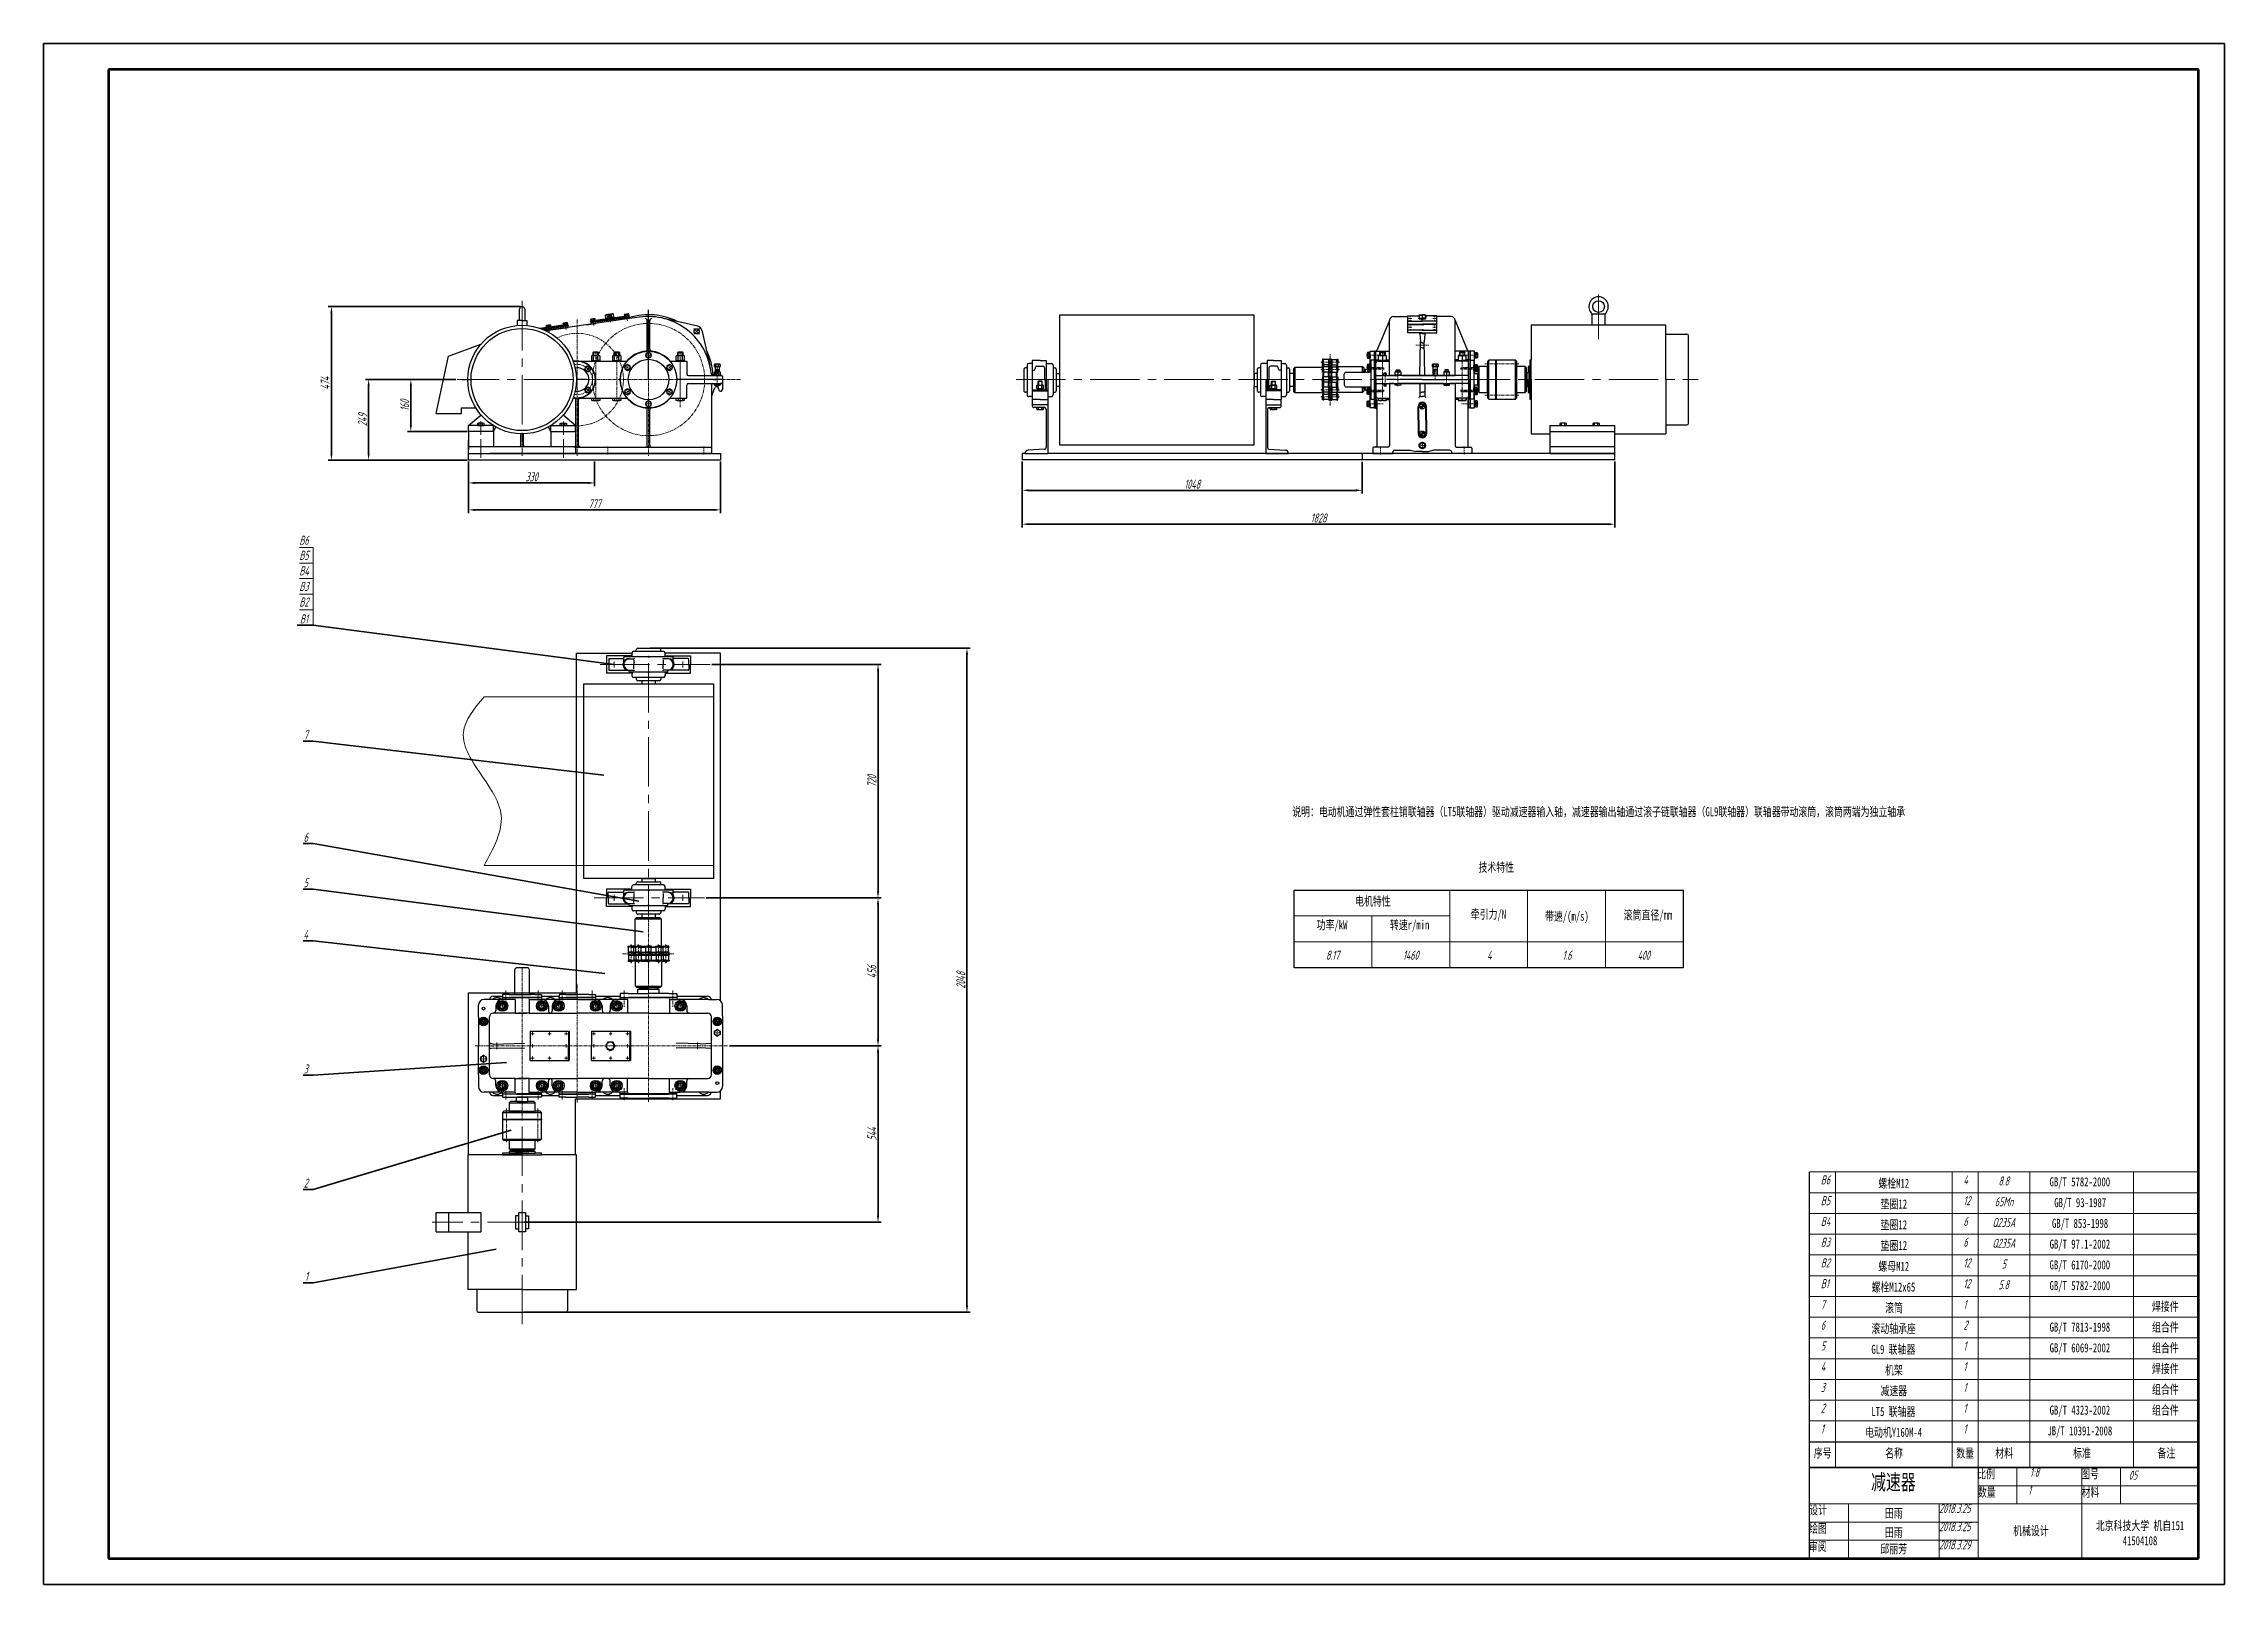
# Model space of a CAD drawing. Header units: millimetres. Extents: x 0 to 4732, y -441 to 1125.
# Drawn here: x 2252 to 3093, y -441 to 153 of the extents above; entities that cross this region are included whole.
import ezdxf
from ezdxf import colors
from ezdxf.entities.mleader import LeaderData, LeaderLine
from ezdxf.math import Vec2, Vec3

# ---------------------------------------------------------------- set-up
doc = ezdxf.new("R2010")
doc.units = ezdxf.units.MM
for name, pattern in [('ACAD_ISO02W100', [15, 12, -3]), ('CENTER', [2, 1.25, -0.25, 0.25, -0.25]), ('CENTER2', [28.575, 19.05, -3.175, 3.175, -3.175]), ('DASHED', [0.75, 0.5, -0.25])]:
    doc.linetypes.add(name, pattern=pattern)
for name, color, linetype, lineweight in [('0粗实线', 7, 'Continuous', 70), ('0细实线', 7, 'Continuous', 35), ('1', 1, 'CENTER', 35), ('1轮廓实线层', 7, 'Continuous', 70), ('AM_0N', 7, 'Continuous', 50), ('AM_4N', 3, 'Continuous', 25), ('中心线', 1, 'CENTER2', 35), ('标注', 6, 'Continuous', 35), ('箱体', 3, 'Continuous', 70), ('粗实线', 7, 'Continuous', 70), ('粗线', 7, 'Continuous', 30), ('细实线', 7, 'Continuous', 35), ('细线', 7, 'Continuous', 15), ('虚线', 7, 'ACAD_ISO02W100', 35)]:
    doc.layers.add(name, color=color, linetype=linetype, lineweight=lineweight)
for name, color, linetype in [('1剖面线', 7, 'Continuous'), ('draw', 7, 'Continuous'), ('紧固件', 2, 'Continuous'), ('轴承盖', 4, 'Continuous')]:
    doc.layers.add(name, color=color, linetype=linetype)
doc.layers.add('其他零件', color=7, linetype='Continuous', true_color=0x7083ff)
doc.styles.add('数字', font='isocp.shx', dxfattribs={"width": 0.7, "oblique": 15, "height": 3.5})
doc.styles.add('数字字母', font='isocp.shx', dxfattribs={"width": 0.7, "oblique": 15, "height": 3.5})
doc.styles.add('汉字', font='simfang.ttf', dxfattribs={"width": 0.7, "height": 3.5})
doc.dimstyles.new('数字标注', dxfattribs={"dimtxt": 3.5, "dimasz": 2.5, "dimexe": 1.25, "dimexo": 0.625, "dimtad": 1, "dimtxsty": '数字', "dimcen": 2.5, "dimadec": 0, "dimazin": 0, "dimtfac": 1, "dimtmove": 0, "dimatfit": 3, "dimfxl": 1, "dimlwd": 35, "dimlwe": 35, "dimarcsym": 0})

msp = doc.modelspace()

# ---------------------------------------------------------------- texts
at = {"color": 0, "insert": (2733.058, -141.323), "char_height": 3.5, "attachment_point": 1, "style": '汉字'}
msp.add_mtext_dynamic_manual_height_columns('{\\fSimSun|b0|i0|c134|p2;说明：电动机通过弹性套柱销联轴器（LT5联轴器）驱动减速器输入轴，减速器输出轴通过滚子链联轴器（GL9联轴器）联轴器带动滚筒，滚筒两端为独立轴承}', width=263.46084, gutter_width=20, heights=[0], dxfattribs=at)
at = {"layer": '标注', "color": 0, "lineweight": 15, "char_height": 3.5, "attachment_point": 1, "style": '数字'}
for s, insert in [('B6', (2350.174, -36.681)), ('B5', (2350.174, -42.479)), ('B4', (2350.174, -48.479)), ('B3', (2350.174, -54.479)), ('B2', (2350.174, -60.479))]:
    msp.add_mtext_dynamic_manual_height_columns(s, width=5.29404, gutter_width=17.5, heights=[0], dxfattribs=dict(at, insert=insert))
at = {"layer": '粗实线', "color": 0, "insert": (2942.552, -398.507), "char_height": 6, "attachment_point": 1, "style": '汉字'}
msp.add_mtext_dynamic_manual_height_columns('\\pi13.744;减速器', width=45.05516, gutter_width=17.5, heights=[0], dxfattribs=at)
at = {"layer": '粗线', "color": 0, "char_height": 3.5, "attachment_point": 1, "style": '汉字'}
for s, width, insert in [('\\pi4.7719;{\\fSimSun|b0|i0|c134|p2;技术特性}', 23.27207, (2800.11, -162.743)), ('\\pi4.9704;{\\fSimSun|b0|i0|c134|p2;电机特性}', 23.27207, (2752.349, -175.811)), ('\\pi5.6137;{\\fSimSun|b0|i0|c134|p2;功率/kW}', 23.27207, (2736.876, -184.929)), ('\\pi3.8823;{\\fSimSun|b0|i0|c134|p2;转速r/min}', 23.27207, (2766.876, -184.929)), ('\\pi8.088;{\\fSimSun|b0|i0|c134|p2;牵引力/N}', 30, (2793.832, -180.847)), ('\\pi6.7398;{\\fSimSun|b0|i0|c134|p2;带速/(m/s)}', 30, (2823.832, -181.607)), ('\\pi5.4395;{\\fSimSun|b0|i0|c134|p2;滚筒直径/mm}', 30, (2855.476, -181.151))]:
    msp.add_mtext_dynamic_manual_height_columns(s, width=width, gutter_width=20, heights=[0], dxfattribs=dict(at, insert=insert))
at = {"layer": '粗线', "color": 0, "ltscale": 0.5, "char_height": 3.5, "attachment_point": 1, "style": '汉字'}
for s, width, insert in [('\\pi7.596;GB/T 5782-2000', 40, (3017.552, -284.025)), ('\\pi9.402;GB/T 93-1987', 40, (3017.552, -292.025)), ('\\pi8.506;GB/T 853-1998', 40, (3017.552, -300.025)), ('\\pi7.617;GB/T 97.1-2002', 40, (3017.552, -308.025)), ('\\pi7.596;GB/T 6170-2000', 40, (3017.552, -316.025)), ('\\pi7.596;GB/T 5782-2000', 40, (3017.552, -324.025)), ('\\pi7.0821;焊接件', 24.44016, (3057.552, -332.025)), ('\\pi7.61;GB/T 7813-1998', 40, (3017.552, -340.025)), ('\\pi7.0891;组合件', 24.44016, (3057.552, -340.025)), ('\\pi7.617;GB/T 6069-2002', 40, (3017.552, -348.025)), ('\\pi7.0891;组合件', 24.44016, (3057.552, -348.025)), ('\\pi7.0821;焊接件', 24.44016, (3057.552, -356.025)), ('\\pi7.0891;组合件', 24.44016, (3057.552, -364.025)), ('\\pi7.617;GB/T 4323-2002', 40, (3017.552, -372.025)), ('\\pi7.0891;组合件', 24.44016, (3057.552, -372.025)), ('\\pi6.763;JB/T 10391-2008', 40, (3017.552, -380.025))]:
    msp.add_mtext_dynamic_manual_height_columns(s, width=width, gutter_width=20, heights=[0], dxfattribs=dict(at, insert=insert))
at = {"layer": '细线', "color": 0, "lineweight": -3, "style": '数字字母', "oblique": 15, "width": 0.7}
for s, p in [('B6', (2936.913, -286.776)), ('4', (2991.913, -286.776)), ('B5', (2936.913, -294.776)), ('12', (2991.913, -294.776)), ('B4', (2936.913, -302.776)), ('6', (2991.913, -302.776)), ('B3', (2936.913, -310.776)), ('6', (2991.913, -310.776)), ('B2', (2936.913, -318.776)), ('12', (2991.913, -318.776)), ('B1', (2936.913, -326.776)), ('12', (2991.913, -326.776)), ('7', (2936.913, -334.776)), ('1', (2991.913, -334.776)), ('6', (2936.913, -342.776)), ('2', (2991.913, -342.776)), ('5', (2936.913, -350.776)), ('1', (2991.913, -350.776)), ('4', (2936.913, -358.776)), ('1', (2991.913, -358.776)), ('3', (2936.913, -366.776)), ('1', (2991.913, -366.776)), ('2', (2936.913, -374.776)), ('1', (2991.913, -374.776)), ('1', (2936.913, -382.776)), ('1', (2991.913, -382.776))]:
    msp.add_text(s, height=3.5, dxfattribs=at).set_placement(p)
at = {"layer": '细线', "color": 0, "ltscale": 0.5, "char_height": 3.5}
for s, width, insert, attachment_point, style in [('\\pi12.25;8.17', 30, (2733.832, -196.641), 1, '数字字母'), ('\\pi11.905;1460', 30, (2763.832, -196.641), 1, '数字字母'), ('\\pi14.387;4', 30, (2793.832, -196.641), 1, '数字字母'), ('\\pi13.475;1.6', 30, (2823.832, -196.641), 1, '数字字母'), ('\\pi12.367;400', 30, (2853.832, -196.641), 1, '数字字母'), ('\\pi16.567;{\\fSimSun|b0|i0|c134|p2;螺栓M12}', 45, (2942.552, -284.573), 1, '汉字'), ('\\pi17.436;{\\fSimSun|b0|i0|c134|p2;垫圈12}', 45, (2942.552, -292.573), 1, '汉字'), ('\\pi17.436;{\\fSimSun|b0|i0|c134|p2;垫圈12}', 45, (2942.552, -300.573), 1, '汉字'), ('\\pi17.436;{\\fSimSun|b0|i0|c134|p2;垫圈12}', 45, (2942.552, -308.573), 1, '汉字'), ('\\pi16.567;{\\fSimSun|b0|i0|c134|p2;螺母M12}', 45, (2942.552, -316.573), 1, '汉字'), ('\\pi13.939;{\\fSimSun|b0|i0|c134|p2;螺栓M12x65}', 45, (2942.552, -324.573), 1, '汉字'), ('\\pi19.174;{\\fSimSun|b0|i0|c134|p2;滚筒}', 45, (2942.552, -332.573), 1, '汉字'), ('\\pi13.891;{\\fSimSun|b0|i0|c134|p2;滚动轴承座}', 45, (2942.552, -340.573), 1, '汉字'), ('\\pi13.863;{\\fSimSun|b0|i0|c134|p2;GL9 联轴器}', 45, (2942.552, -348.573), 1, '汉字'), ('\\pi19.153;{\\fSimSun|b0|i0|c134|p2;机架}', 45, (2942.552, -356.573), 1, '汉字'), ('\\pi17.388;{\\fSimSun|b0|i0|c134|p2;减速器}', 45, (2942.552, -364.573), 1, '汉字'), ('\\pi13.87;{\\fSimSun|b0|i0|c134|p2;LT5 联轴器}', 45, (2942.552, -372.573), 1, '汉字'), ('\\pi11.448;{\\fSimSun|b0|i0|c134|p2;电动机Y160M-4}', 45, (2942.552, -380.573), 1, '汉字'), ('\\pi1.6672;{\\fSimSun|b0|i0|c134|p2;序号}', 10, (2932.552, -388.573), 1, '汉字'), ('\\pi19.174;{\\fSimSun|b0|i0|c134|p2;名称}', 45, (2942.552, -388.573), 1, '汉字'), ('\\pi1.6085;{\\fSimSun|b0|i0|c134|p2;数量}', 9.92363, (2987.552, -388.573), 1, '汉字'), ('\\pi6.6146;{\\fSimSun|b0|i0|c134|p2;材料}', 19.97702, (2997.552, -388.573), 1, '汉字'), ('\\pi16.653;{\\fSimSun|b0|i0|c134|p2;标准}', 40, (3017.552, -388.573), 1, '汉字'), ('\\pi9.174;{\\fSimSun|b0|i0|c134|p2;备注}', 25, (3057.552, -388.573), 1, '汉字'), ('{\\fSimSun|b0|i0|c134|p2;比例}', 15, (3000.652, -400.499), 8, '汉字'), ('{\\fSimSun|b0|i0|c134|p2;数量}', 15, (3000.905, -407.577), 8, '汉字'), ('1', 25, (3016.854, -402.962), 1, '数字字母'), ('1:8', 25, (3017.529, -395.962), 1, '数字字母'), ('{\\fSimSun|b0|i0|c134|p2;图号}', 15, (3040.707, -400.479), 8, '汉字'), ('{\\fSimSun|b0|i0|c134|p2;材料}', 15, (3040.926, -407.597), 8, '汉字'), ('05', 25, (3055.713, -397.104), 1, '数字字母'), ('{\\fSimSun|b0|i0|c134|p2;设计}', 15, (2935.885, -414.421), 8, '汉字'), ('{\\fSimSun|b0|i0|c134|p2;田雨}', 35, (2965.052, -415.628), 8, '汉字'), ('2018.3.25', 15, (2982.552, -409.962), 1, '数字字母'), ('{\\fSimSun|b0|i0|c134|p2;绘图}', 15, (2935.817, -421.499), 8, '汉字'), ('{\\fSimSun|b0|i0|c134|p2;田雨}', 35, (2965.052, -423.069), 8, '汉字'), ('2018.3.25', 15, (2982.552, -416.962), 1, '数字字母'), ('{\\fSimSun|b0|i0|c134|p2;机械设计}', 40, (3017.942, -422.421), 8, '汉字'), ('{\\fSimSun|b0|i0|c134|p2;北京科技大学 机自}151\\P41504108', 45, (3060.015, -425.939), 8, '汉字'), ('{\\fSimSun|b0|i0|c134|p2;审阅}', 15, (2935.728, -428.538), 8, '汉字'), ('{\\fSimSun|b0|i0|c134|p2;邱丽芳}', 35, (2965.052, -429.423), 8, '汉字'), ('2018.3.29', 15, (2982.552, -423.962), 1, '数字字母')]:
    msp.add_mtext_dynamic_manual_height_columns(s, width=width, gutter_width=20, heights=[0], dxfattribs=dict(at, insert=insert, attachment_point=attachment_point, style=style))
at = {"layer": '细线', "color": 0, "lineweight": 15, "char_height": 3.5, "attachment_point": 1, "style": '数字字母'}
for s, insert in [('\\pi7.863;8.8', (2997.552, -283.701)), ('\\pi6.4318;65Mn', (2997.552, -291.701)), ('\\pi5.5355;Q235A', (2997.552, -299.701)), ('\\pi5.5355;Q235A', (2997.552, -307.701)), ('\\pi9.1492;5', (2997.552, -315.701)), ('\\pi7.863;5.8', (2997.552, -323.701))]:
    msp.add_mtext_dynamic_manual_height_columns(s, width=20, gutter_width=17.5, heights=[0], dxfattribs=dict(at, insert=insert))

# ---------------------------------------------------------------- blocks, each defined once
blk = doc.blocks.new('*U91')
at = {"layer": '紧固件', "lineweight": 30}
blk.add_lwpolyline([(0, 1.15), (-1, 0.58), (-1, -0.58), (0, -1.15), (1, -0.58), (1, 0.58)], close=True, dxfattribs=at)
blk.add_circle((0, 0), 1, dxfattribs=at)
blk = doc.blocks.new('*U92')
at = {"color": 0, "linetype": 'ByBlock', "lineweight": -2, "transparency": 16777216}
for p, rotation in [((220.58, 234.46), 120), ((228.7, 239.15), 60.00000000000001), ((220.58, 225.08), 180), ((228.7, 220.4), 240), ((236.82, 225.08), 299.9999999999999)]:
    blk.add_blockref('*U91', p, dxfattribs=dict(at, rotation=rotation))
blk.add_blockref('*U91', (236.82, 234.46), dxfattribs=at)
blk = doc.blocks.new('_None')
blk = doc.blocks.new('*D93')
at = {"layer": 'Defpoints', "color": 0, "lineweight": 15, "transparency": 16777216}
for p in [(2484.83, -80.06), (2607.64, -80.06), (2436.08, -336.02)]:
    blk.add_point(p, dxfattribs=at)
at = {"layer": '标注', "color": 0, "linetype": 'Continuous', "lineweight": 35, "transparency": 16777216}
for p, q in [((2485.46, -80.06), (2608.89, -80.06)), ((2607.64, -333.52), (2607.64, -82.56)), ((2436.71, -336.02), (2608.89, -336.02))]:
    blk.add_line(p, q, dxfattribs=at)
at = {"layer": '标注', "color": 0, "lineweight": 15, "transparency": 16777216}
for points in [[(2607.22, -82.56), (2608.06, -82.56), (2607.64, -80.06)], [(2607.22, -333.52), (2608.06, -333.52), (2607.64, -336.02)]]:
    blk.add_solid(points, dxfattribs=at)
at = {"layer": '标注', "color": 0, "lineweight": 15, "transparency": 16777216, "insert": (2605.26, -208.04), "char_height": 3.5, "attachment_point": 5, "rotation": 90, "style": '数字'}
blk.add_mtext('2048', dxfattribs=at)
blk = doc.blocks.new('*D94')
at = {"layer": 'Defpoints', "color": 0, "lineweight": 15, "transparency": 16777216}
for p in [(2515.47, -233.35), (2573.33, -233.35), (2436.08, -301.33)]:
    blk.add_point(p, dxfattribs=at)
at = {"layer": '标注', "color": 0, "linetype": 'Continuous', "lineweight": 35, "transparency": 16777216}
for p, q in [((2516.1, -233.35), (2574.58, -233.35)), ((2573.33, -298.83), (2573.33, -235.85)), ((2436.71, -301.33), (2574.58, -301.33))]:
    blk.add_line(p, q, dxfattribs=at)
at = {"layer": '标注', "color": 0, "lineweight": 15, "transparency": 16777216}
for points in [[(2572.92, -235.85), (2573.75, -235.85), (2573.33, -233.35)], [(2572.92, -298.83), (2573.75, -298.83), (2573.33, -301.33)]]:
    blk.add_solid(points, dxfattribs=at)
at = {"layer": '标注', "color": 0, "lineweight": 15, "transparency": 16777216, "insert": (2570.96, -267.34), "char_height": 3.5, "attachment_point": 5, "rotation": 90, "style": '数字'}
blk.add_mtext('544', dxfattribs=at)
blk = doc.blocks.new('*D95')
at = {"layer": 'Defpoints', "color": 0, "lineweight": 15, "transparency": 16777216}
for p in [(2506.38, -176.32), (2573.33, -176.32), (2515.47, -233.35)]:
    blk.add_point(p, dxfattribs=at)
at = {"layer": '标注', "color": 0, "linetype": 'Continuous', "lineweight": 35, "transparency": 16777216}
for p, q in [((2507, -176.32), (2574.58, -176.32)), ((2573.33, -230.85), (2573.33, -178.82)), ((2516.1, -233.35), (2574.58, -233.35))]:
    blk.add_line(p, q, dxfattribs=at)
at = {"layer": '标注', "color": 0, "lineweight": 15, "transparency": 16777216}
for points in [[(2572.92, -178.82), (2573.75, -178.82), (2573.33, -176.32)], [(2572.92, -230.85), (2573.75, -230.85), (2573.33, -233.35)]]:
    blk.add_solid(points, dxfattribs=at)
at = {"layer": '标注', "color": 0, "lineweight": 15, "transparency": 16777216, "insert": (2570.96, -204.83), "char_height": 3.5, "attachment_point": 5, "rotation": 90, "style": '数字'}
blk.add_mtext('456', dxfattribs=at)
blk = doc.blocks.new('*D96')
at = {"layer": 'Defpoints', "color": 0, "lineweight": 15, "transparency": 16777216}
for p in [(2508.63, -86.31), (2573.33, -86.31), (2506.38, -176.32)]:
    blk.add_point(p, dxfattribs=at)
at = {"layer": '标注', "color": 0, "linetype": 'Continuous', "lineweight": 35, "transparency": 16777216}
for p, q in [((2509.25, -86.31), (2574.58, -86.31)), ((2573.33, -173.82), (2573.33, -88.81)), ((2507, -176.32), (2574.58, -176.32))]:
    blk.add_line(p, q, dxfattribs=at)
at = {"layer": '标注', "color": 0, "lineweight": 15, "transparency": 16777216}
for points in [[(2572.92, -88.81), (2573.75, -88.81), (2573.33, -86.31)], [(2572.92, -173.82), (2573.75, -173.82), (2573.33, -176.32)]]:
    blk.add_solid(points, dxfattribs=at)
at = {"layer": '标注', "color": 0, "lineweight": 15, "transparency": 16777216, "insert": (2570.96, -131.32), "char_height": 3.5, "attachment_point": 5, "rotation": 90, "style": '数字'}
blk.add_mtext('720', dxfattribs=at)
blk = doc.blocks.new('*D97')
at = {"layer": 'Defpoints', "color": 0, "lineweight": 15, "transparency": 16777216}
for p in [(2376.89, 23.53), (2411.08, 23.53), (2415.46, -7.5)]:
    blk.add_point(p, dxfattribs=at)
at = {"layer": '标注', "color": 0, "linetype": 'Continuous', "lineweight": 35, "transparency": 16777216}
for p, q in [((2410.46, 23.53), (2375.64, 23.53)), ((2376.89, -5), (2376.89, 21.03)), ((2414.83, -7.5), (2375.64, -7.5))]:
    blk.add_line(p, q, dxfattribs=at)
at = {"layer": '标注', "color": 0, "lineweight": 15, "transparency": 16777216}
for points in [[(2376.48, 21.03), (2377.31, 21.03), (2376.89, 23.53)], [(2376.48, -5), (2377.31, -5), (2376.89, -7.5)]]:
    blk.add_solid(points, dxfattribs=at)
at = {"layer": '标注', "color": 0, "lineweight": 15, "transparency": 16777216, "insert": (2374.52, 8.02), "char_height": 3.5, "attachment_point": 5, "rotation": 90, "style": '数字'}
blk.add_mtext('249', dxfattribs=at)
blk = doc.blocks.new('*D98')
at = {"layer": 'Defpoints', "color": 0, "lineweight": 15, "transparency": 16777216}
for p in [(2362.54, 51.65), (2436.08, 51.65), (2415.46, -7.5)]:
    blk.add_point(p, dxfattribs=at)
at = {"layer": '标注', "color": 0, "linetype": 'Continuous', "lineweight": 35, "transparency": 16777216}
for p, q in [((2435.46, 51.65), (2361.29, 51.65)), ((2362.54, -5), (2362.54, 49.15)), ((2414.83, -7.5), (2361.29, -7.5))]:
    blk.add_line(p, q, dxfattribs=at)
at = {"layer": '标注', "color": 0, "lineweight": 15, "transparency": 16777216}
for points in [[(2362.13, 49.15), (2362.96, 49.15), (2362.54, 51.65)], [(2362.13, -5), (2362.96, -5), (2362.54, -7.5)]]:
    blk.add_solid(points, dxfattribs=at)
at = {"layer": '标注', "color": 0, "lineweight": 15, "transparency": 16777216, "insert": (2360.17, 22.08), "char_height": 3.5, "attachment_point": 5, "rotation": 90, "style": '数字'}
blk.add_mtext('474', dxfattribs=at)
blk = doc.blocks.new('*D99')
at = {"layer": 'Defpoints', "color": 0, "lineweight": 15, "transparency": 16777216}
for p in [(2415.46, -7.5), (2464.02, -7.5), (2464.02, -16.33)]:
    blk.add_point(p, dxfattribs=at)
at = {"layer": '标注', "color": 0, "linetype": 'Continuous', "lineweight": 35, "transparency": 16777216}
for p, q in [((2415.46, -8.12), (2415.46, -17.58)), ((2464.02, -8.12), (2464.02, -17.58)), ((2417.96, -16.33), (2461.52, -16.33))]:
    blk.add_line(p, q, dxfattribs=at)
at = {"layer": '标注', "color": 0, "lineweight": 15, "transparency": 16777216}
for points in [[(2417.96, -15.92), (2417.96, -16.75), (2415.46, -16.33)], [(2461.52, -15.92), (2461.52, -16.75), (2464.02, -16.33)]]:
    blk.add_solid(points, dxfattribs=at)
at = {"layer": '标注', "color": 0, "lineweight": 15, "transparency": 16777216, "insert": (2439.74, -13.96), "char_height": 3.5, "attachment_point": 5, "style": '数字'}
blk.add_mtext('330', dxfattribs=at)
blk = doc.blocks.new('*D100')
at = {"layer": 'Defpoints', "color": 0, "lineweight": 15, "transparency": 16777216}
for p in [(2415.46, -7.5), (2512.58, -7.5), (2512.58, -26.71)]:
    blk.add_point(p, dxfattribs=at)
at = {"layer": '标注', "color": 0, "linetype": 'Continuous', "lineweight": 35, "transparency": 16777216}
for p, q in [((2415.46, -8.12), (2415.46, -27.96)), ((2512.58, -8.12), (2512.58, -27.96)), ((2417.96, -26.71), (2510.08, -26.71))]:
    blk.add_line(p, q, dxfattribs=at)
at = {"layer": '标注', "color": 0, "lineweight": 15, "transparency": 16777216}
for points in [[(2417.96, -26.3), (2417.96, -27.13), (2415.46, -26.71)], [(2510.08, -26.3), (2510.08, -27.13), (2512.58, -26.71)]]:
    blk.add_solid(points, dxfattribs=at)
at = {"layer": '标注', "color": 0, "lineweight": 15, "transparency": 16777216, "insert": (2464.02, -24.34), "char_height": 3.5, "attachment_point": 5, "style": '数字'}
blk.add_mtext('777', dxfattribs=at)
blk = doc.blocks.new('*D101')
at = {"layer": 'Defpoints', "color": 0, "lineweight": 15, "transparency": 16777216}
for p in [(2393.17, 23.53), (2411.08, 23.53), (2415.46, 3.53)]:
    blk.add_point(p, dxfattribs=at)
at = {"layer": '标注', "color": 0, "linetype": 'Continuous', "lineweight": 35, "transparency": 16777216}
for p, q in [((2410.46, 23.53), (2391.92, 23.53)), ((2393.17, 6.03), (2393.17, 21.03)), ((2414.83, 3.53), (2391.92, 3.53))]:
    blk.add_line(p, q, dxfattribs=at)
at = {"layer": '标注', "color": 0, "lineweight": 15, "transparency": 16777216}
for points in [[(2392.76, 21.03), (2393.59, 21.03), (2393.17, 23.53)], [(2392.76, 6.03), (2393.59, 6.03), (2393.17, 3.53)]]:
    blk.add_solid(points, dxfattribs=at)
at = {"layer": '标注', "color": 0, "lineweight": 15, "transparency": 16777216, "insert": (2390.8, 13.53), "char_height": 3.5, "attachment_point": 5, "rotation": 90, "style": '数字'}
blk.add_mtext('160', dxfattribs=at)
blk = doc.blocks.new('*D102')
at = {"layer": 'Defpoints', "color": 0, "lineweight": 15, "transparency": 16777216}
for p in [(2628.98, -7.45), (2857.47, -7.46), (2857.47, -32.23)]:
    blk.add_point(p, dxfattribs=at)
at = {"layer": '标注', "color": 0, "linetype": 'Continuous', "lineweight": 35, "transparency": 16777216}
for p, q in [((2628.98, -8.08), (2628.98, -33.48)), ((2857.47, -8.09), (2857.47, -33.48)), ((2631.48, -32.23), (2854.97, -32.23))]:
    blk.add_line(p, q, dxfattribs=at)
at = {"layer": '标注', "color": 0, "lineweight": 15, "transparency": 16777216}
for points in [[(2631.48, -31.81), (2631.48, -32.64), (2628.98, -32.23)], [(2854.97, -31.81), (2854.97, -32.64), (2857.47, -32.23)]]:
    blk.add_solid(points, dxfattribs=at)
at = {"layer": '标注', "color": 0, "lineweight": 15, "transparency": 16777216, "insert": (2743.23, -29.85), "char_height": 3.5, "attachment_point": 5, "style": '数字'}
blk.add_mtext('1828', dxfattribs=at)
blk = doc.blocks.new('*D103')
at = {"layer": 'Defpoints', "color": 0, "lineweight": 15, "transparency": 16777216}
for p in [(2628.98, -7.49), (2760, -7.5), (2760, -19.18)]:
    blk.add_point(p, dxfattribs=at)
at = {"layer": '标注', "color": 0, "linetype": 'Continuous', "lineweight": 35, "transparency": 16777216}
for p, q in [((2628.98, -8.12), (2628.98, -20.43)), ((2760, -8.13), (2760, -20.43)), ((2631.48, -19.18), (2757.5, -19.18))]:
    blk.add_line(p, q, dxfattribs=at)
at = {"layer": '标注', "color": 0, "lineweight": 15, "transparency": 16777216}
for points in [[(2631.48, -18.76), (2631.48, -19.6), (2628.98, -19.18)], [(2757.5, -18.76), (2757.5, -19.6), (2760, -19.18)]]:
    blk.add_solid(points, dxfattribs=at)
at = {"layer": '标注', "color": 0, "lineweight": 15, "transparency": 16777216, "insert": (2694.49, -16.81), "char_height": 3.5, "attachment_point": 5, "style": '数字'}
blk.add_mtext('1048', dxfattribs=at)

# ---------------------------------------------------------------- dimensions: what is measured, and where the dimension line sits
at = {"layer": '标注', "color": 0, "lineweight": 15}
for base, p1, p2, text, picture, middle in [((2362.544, 51.654), (2415.457, -7.495), (2436.082, 51.654), '474', '*D98', (2360.169, 22.079)), ((2376.893, 23.529), (2415.457, -7.495), (2411.082, 23.529), '249', '*D97', (2374.518, 8.017)), ((2393.173, 23.529), (2415.457, 3.529), (2411.082, 23.529), '160', '*D101', (2390.798, 13.529)), ((2607.639, -80.064), (2436.082, -336.017), (2484.834, -80.064), '2048', '*D93', (2605.263, -208.041)), ((2573.334, -86.314), (2506.38, -176.316), (2508.63, -86.314), '720', '*D96', (2570.959, -131.315)), ((2573.334, -176.316), (2515.474, -233.348), (2506.38, -176.316), '456', '*D95', (2570.959, -204.832)), ((2573.334, -233.348), (2436.082, -301.33), (2515.474, -233.348), '544', '*D94', (2570.959, -267.339))]:
    dim = msp.add_linear_dim(base=base, p1=p1, p2=p2, angle=90, text=text, dimstyle='数字标注', dxfattribs=at)
    dim.commit()
    dim.dimension.update_dxf_attribs({"geometry": picture, "text_midpoint": middle})
for base, p1, p2, text, picture, middle in [((2464.017, -16.332), (2415.457, -7.495), (2464.017, -7.495), '330', '*D99', (2439.737, -13.957)), ((2512.576, -26.715), (2415.457, -7.495), (2512.576, -7.495), '777', '*D100', (2464.017, -24.34)), ((2857.473, -32.226), (2628.979, -7.453), (2857.473, -7.461), '1828', '*D102', (2743.226, -29.851)), ((2759.999, -19.181), (2628.979, -7.495), (2759.999, -7.502), '1048', '*D103', (2694.489, -16.806))]:
    dim = msp.add_linear_dim(base=base, p1=p1, p2=p2, text=text, dimstyle='数字标注', dxfattribs=at)
    dim.commit()
    dim.dimension.update_dxf_attribs({"geometry": picture, "text_midpoint": middle})

# ---------------------------------------------------------------- hatches: boundary and pattern name
at = {"layer": '1剖面线', "lineweight": 30}
h = msp.add_hatch(dxfattribs=at)
h.set_pattern_fill('ANSI31', color=0, scale=0.3125)
h.set_pattern_definition([(45, (2256.1316, -379.6842), (-0.7015825, 0.7015825), [])])
h.paths.add_polyline_path([(2425.385, -233.348), (2424.874, -233.348), (2424.874, -234.048), (2425.385, -234.06)])
at = {"layer": '轴承盖', "lineweight": 30}
h = msp.add_hatch(color=0, dxfattribs=at)
h.paths.add_polyline_path([(2764.736, 23.53), (2764.611, 23.53), (2764.611, 16.03), (2764.736, 16.03)])
h.paths.add_polyline_path([(2764.736, 15.717), (2764.736, 16.03), (2764.611, 16.03), (2764.611, 12.592), (2764.736, 12.592)])
h.paths.add_polyline_path([(2764.736, 30.655), (2764.611, 30.655), (2764.611, 23.53), (2764.736, 23.53)])
h.paths.add_polyline_path([(2764.736, 34.467), (2764.611, 34.467), (2764.611, 31.03), (2764.736, 31.03), (2764.736, 31.342)])
h.paths.add_polyline_path([(2764.736, 31.03), (2764.611, 31.03), (2764.611, 30.655), (2764.736, 30.655)])
h = msp.add_hatch(color=0, dxfattribs=at)
h.paths.add_polyline_path([(2801.736, 23.53), (2801.861, 23.53), (2801.861, 16.03), (2801.736, 16.03)])
h.paths.add_polyline_path([(2801.736, 15.717), (2801.736, 16.03), (2801.861, 16.03), (2801.861, 12.592), (2801.736, 12.592)])
h.paths.add_polyline_path([(2801.736, 30.655), (2801.861, 30.655), (2801.861, 23.53), (2801.736, 23.53)])
h.paths.add_polyline_path([(2801.736, 34.467), (2801.861, 34.467), (2801.861, 31.03), (2801.736, 31.03), (2801.736, 31.342)])
h.paths.add_polyline_path([(2801.736, 31.03), (2801.861, 31.03), (2801.861, 30.655), (2801.736, 30.655)])

# ---------------------------------------------------------------- linework, layer by layer
at = {"color": 0, "lineweight": 30}
for p, q in [((2435.082, 46.341), (2435.082, 50.654)), ((2437.082, 50.654), (2437.082, 46.341)), ((2436.082, 46.341), (2434.207, 46.341)), ((2434.207, 46.341), (2434.207, 44.382)), ((2436.082, 46.341), (2435.082, 46.341)), ((2436.082, 46.341), (2437.957, 46.341)), ((2437.957, 46.341), (2437.957, 44.382)), ((2484.832, 23.529), (2484.832, 50.404)), ((2718.33, 48.352), (2643.33, 48.352)), ((2643.33, 48.352), (2643.33, -1.648)), ((2718.33, 23.352), (2718.33, 48.352)), ((2877.155, 44.467), (2825.28, 44.467)), ((2825.28, 44.467), (2825.28, 31.03)), ((2848.717, 44.467), (2848.717, 48.86)), ((2848.717, 48.86), (2853.717, 48.86)), ((2853.717, 44.467), (2853.717, 48.86)), ((2877.155, 23.53), (2877.155, 44.467)), ((2407.673, 32.608), (2420.196, 37.166)), ((2877.155, 41.03), (2885.28, 41.03)), ((2885.905, 6.655), (2885.905, 40.405)), ((2402.957, 10.49), (2407.673, 32.608)), ((2629.579, 27.477), (2629.58, 19.227)), ((2630.83, 29.103), (2630.831, 17.603)), ((2632.83, 30.853), (2632.83, 13.344)), ((2633.955, 28.103), (2633.955, 27.728)), ((2640.83, 29.103), (2640.829, 17.603)), ((2642.08, 27.477), (2642.08, 19.227)), ((2643.33, 25.854), (2643.33, 20.851)), ((2718.33, 25.854), (2718.33, 20.851)), ((2719.58, 27.477), (2719.58, 19.227)), ((2720.83, 29.102), (2720.831, 17.602)), ((2727.705, 28.103), (2727.705, 27.728)), ((2728.83, 30.853), (2728.83, 15.853)), ((2730.83, 29.103), (2730.829, 17.603)), ((2732.081, 27.477), (2732.08, 19.227)), ((2733.705, 25.854), (2732.081, 25.854)), ((2734.205, 28.352), (2733.705, 27.852)), ((2733.705, 18.852), (2733.705, 27.852)), ((2733.705, 25.854), (2733.705, 20.851)), ((2734.205, 28.352), (2744.805, 28.352)), ((2734.205, 18.352), (2734.205, 28.352)), ((2744.605, 30.23), (2744.605, 30.53)), ((2744.605, 30.53), (2744.805, 30.53)), ((2744.605, 30.23), (2744.605, 29.93)), ((2744.605, 29.93), (2744.805, 29.93)), ((2744.605, 27.43), (2744.605, 27.73)), ((2744.605, 27.73), (2744.805, 27.73)), ((2744.605, 27.43), (2744.605, 27.13)), ((2744.605, 27.13), (2744.805, 27.13)), ((2745.005, 31.33), (2744.805, 31.33)), ((2744.805, 31.33), (2744.805, 30.23)), ((2744.805, 29.13), (2744.805, 30.23)), ((2744.805, 28.53), (2744.805, 29.13)), ((2744.805, 28.53), (2744.805, 27.43)), ((2744.805, 26.33), (2744.805, 27.43)), ((2745.005, 26.33), (2744.805, 26.33)), ((2745.185, 31.43), (2745.005, 31.43)), ((2745.005, 31.43), (2745.005, 30.23)), ((2745.005, 30.23), (2745.005, 31.33)), ((2745.005, 29.03), (2745.005, 30.23)), ((2745.005, 30.23), (2745.005, 29.13)), ((2745.005, 28.53), (2745.005, 29.13)), ((2745.185, 29.03), (2745.005, 29.03)), ((2745.185, 28.63), (2745.005, 28.63)), ((2745.005, 28.63), (2745.005, 27.43)), ((2745.005, 27.43), (2745.005, 28.53)), ((2745.005, 26.23), (2745.005, 27.43)), ((2745.005, 27.43), (2745.005, 26.33)), ((2745.005, 24.73), (2745.005, 26.23)), ((2745.185, 31.23), (2745.185, 31.43)), ((2747.125, 31.23), (2745.185, 31.23)), ((2745.185, 30.23), (2745.185, 31.23)), ((2745.185, 30.23), (2745.185, 29.23)), ((2747.125, 29.23), (2745.185, 29.23)), ((2745.185, 29.23), (2745.185, 29.03)), ((2745.185, 28.43), (2745.185, 28.63)), ((2747.125, 28.43), (2745.185, 28.43)), ((2745.185, 27.43), (2745.185, 28.43)), ((2745.185, 27.43), (2745.185, 26.43)), ((2747.125, 26.43), (2745.185, 26.43)), ((2745.185, 26.43), (2745.185, 26.23)), ((2745.185, 24.73), (2745.185, 26.23)), ((2745.205, 28.43), (2745.205, 29.23)), ((2745.205, 24.53), (2745.205, 26.43)), ((2747.105, 28.43), (2747.105, 29.23)), ((2747.105, 24.53), (2747.105, 26.43)), ((2747.305, 31.43), (2747.125, 31.43)), ((2747.125, 31.43), (2747.125, 30.23)), ((2747.125, 30.23), (2747.125, 31.23)), ((2747.125, 29.03), (2747.125, 30.23)), ((2747.125, 30.23), (2747.125, 29.23)), ((2747.305, 29.03), (2747.125, 29.03)), ((2747.305, 28.63), (2747.125, 28.63)), ((2747.125, 28.63), (2747.125, 27.43)), ((2747.125, 27.43), (2747.125, 28.43)), ((2747.125, 26.23), (2747.125, 27.43)), ((2747.125, 27.43), (2747.125, 26.43)), ((2747.305, 26.23), (2747.125, 26.23)), ((2747.305, 30.23), (2747.305, 31.43)), ((2747.305, 31.43), (2747.305, 31.33)), ((2747.305, 31.33), (2748.105, 31.33)), ((2747.305, 30.23), (2747.305, 29.03)), ((2747.305, 29.13), (2748.105, 29.13)), ((2747.305, 27.43), (2747.305, 28.63)), ((2747.305, 28.63), (2747.305, 28.53)), ((2747.305, 28.53), (2748.105, 28.53)), ((2747.305, 27.43), (2747.305, 26.23)), ((2747.305, 26.33), (2748.105, 26.33)), ((2747.705, 28.53), (2747.705, 29.13)), ((2747.705, 24.63), (2747.705, 26.33)), ((2748.105, 30.23), (2748.105, 31.43)), ((2748.105, 31.43), (2748.285, 31.43)), ((2748.105, 30.23), (2748.105, 29.03)), ((2748.105, 29.03), (2748.285, 29.03)), ((2748.105, 27.43), (2748.105, 28.63)), ((2748.105, 28.63), (2748.285, 28.63)), ((2748.105, 27.43), (2748.105, 26.23)), ((2748.105, 26.23), (2748.285, 26.23)), ((2748.285, 31.43), (2748.285, 30.23)), ((2748.285, 30.23), (2748.285, 31.23)), ((2748.285, 31.23), (2750.225, 31.23)), ((2748.285, 29.03), (2748.285, 30.23)), ((2748.285, 30.23), (2748.285, 29.23)), ((2748.285, 29.23), (2750.225, 29.23)), ((2748.285, 28.63), (2748.285, 27.43)), ((2748.285, 27.43), (2748.285, 28.43)), ((2748.285, 28.43), (2750.225, 28.43)), ((2748.285, 26.23), (2748.285, 27.43)), ((2748.285, 27.43), (2748.285, 26.43)), ((2748.285, 26.43), (2750.225, 26.43)), ((2748.305, 28.43), (2748.305, 29.23)), ((2748.305, 24.53), (2748.305, 26.43)), ((2750.205, 29.23), (2750.205, 28.53)), ((2750.205, 28.43), (2750.205, 28.53)), ((2750.205, 28.53), (2750.225, 28.53)), ((2750.205, 24.53), (2750.205, 26.43)), ((2750.225, 31.23), (2750.225, 31.43)), ((2750.225, 31.43), (2750.405, 31.43)), ((2750.225, 30.23), (2750.225, 31.23)), ((2750.225, 30.23), (2750.225, 29.23)), ((2750.225, 29.23), (2750.225, 29.03)), ((2750.225, 29.03), (2750.405, 29.03)), ((2750.225, 28.43), (2750.225, 28.63)), ((2750.225, 28.63), (2750.405, 28.63)), ((2750.225, 27.43), (2750.225, 28.43)), ((2750.225, 27.43), (2750.225, 26.43)), ((2750.225, 26.43), (2750.225, 26.23)), ((2750.225, 24.73), (2750.225, 26.23)), ((2750.405, 31.43), (2750.405, 30.23)), ((2750.405, 30.23), (2750.405, 31.33)), ((2750.405, 31.33), (2750.605, 31.33)), ((2750.405, 29.03), (2750.405, 30.23)), ((2750.405, 30.23), (2750.405, 29.13)), ((2750.405, 28.53), (2750.405, 29.13)), ((2750.405, 28.63), (2750.405, 27.43)), ((2750.405, 27.43), (2750.405, 28.53)), ((2750.405, 26.23), (2750.405, 27.43)), ((2750.405, 27.43), (2750.405, 26.33)), ((2750.405, 26.33), (2750.605, 26.33)), ((2750.405, 24.73), (2750.405, 26.23)), ((2750.605, 31.33), (2750.605, 30.23)), ((2750.805, 30.53), (2750.605, 30.53)), ((2750.605, 29.13), (2750.605, 30.23)), ((2750.805, 29.93), (2750.605, 29.93)), ((2750.605, 28.53), (2750.605, 29.13)), ((2750.605, 28.53), (2760.205, 28.53)), ((2750.605, 28.53), (2750.605, 27.43)), ((2750.805, 27.73), (2750.605, 27.73)), ((2750.605, 26.33), (2750.605, 27.43)), ((2750.805, 27.13), (2750.605, 27.13)), ((2750.805, 30.23), (2750.805, 30.53)), ((2750.805, 30.23), (2750.805, 29.93)), ((2750.805, 27.43), (2750.805, 27.73)), ((2750.805, 27.43), (2750.805, 27.13)), ((2760.205, 28.53), (2760.705, 28.03)), ((2760.205, 26.342), (2760.205, 28.53)), ((2760.705, 28.03), (2760.705, 26.967)), ((2761.33, 26.967), (2760.705, 26.967)), ((2760.705, 26.967), (2760.705, 26.342)), ((2760.705, 26.342), (2760.705, 26.967)), ((2761.33, 26.342), (2761.33, 27.592)), ((2761.33, 26.342), (2761.33, 27.592)), ((2761.33, 27.592), (2761.986, 27.592)), ((2761.33, 26.342), (2761.33, 26.967)), ((2804.655, 25.717), (2803.061, 25.717)), ((2804.655, 28.03), (2805.155, 28.53)), ((2804.655, 28.03), (2804.655, 25.53)), ((2804.655, 23.53), (2804.655, 25.717)), ((2804.655, 25.717), (2804.655, 21.342)), ((2804.655, 21.342), (2804.655, 25.717)), ((2804.655, 21.53), (2804.655, 25.53)), ((2808.405, 28.53), (2805.155, 28.53)), ((2805.155, 18.53), (2805.155, 28.53)), ((2808.905, 31.03), (2808.405, 30.53)), ((2808.405, 30.53), (2808.405, 28.53)), ((2808.405, 18.53), (2808.405, 28.53)), ((2819.155, 31.03), (2808.905, 31.03)), ((2808.905, 16.03), (2808.905, 31.03)), ((2811.53, 16.03), (2811.53, 31.03)), ((2811.53, 31.03), (2811.78, 31.03)), ((2811.78, 31.03), (2811.78, 16.03)), ((2819.155, 31.03), (2819.655, 30.53)), ((2819.155, 16.03), (2819.155, 31.03)), ((2819.655, 16.53), (2819.655, 30.53)), ((2822.905, 28.53), (2819.655, 28.53)), ((2822.905, 28.53), (2823.405, 28.03)), ((2822.905, 18.53), (2822.905, 28.53)), ((2823.405, 19.03), (2823.405, 28.03)), ((2824.03, 26.155), (2823.405, 26.155)), ((2824.655, 28.53), (2824.03, 28.53)), ((2824.03, 28.53), (2824.03, 26.155)), ((2824.03, 20.905), (2824.03, 26.155)), ((2825.28, 31.03), (2824.655, 31.03)), ((2824.655, 31.03), (2824.655, 28.53)), ((2824.655, 18.53), (2824.655, 28.53)), ((2825.28, 16.03), (2825.28, 31.03)), ((2638.83, 23.353), (2638.83, 15.853)), ((2718.33, -1.648), (2718.33, 20.851)), ((2722.83, 23.353), (2722.83, 15.853)), ((2733.705, 20.851), (2732.08, 20.851)), ((2734.205, 18.352), (2733.705, 18.852)), ((2745.005, 18.352), (2734.205, 18.352)), ((2744.605, 23.53), (2744.605, 23.83)), ((2744.605, 23.83), (2744.805, 23.83)), ((2744.605, 23.53), (2744.605, 23.23)), ((2744.605, 23.23), (2744.805, 23.23)), ((2744.605, 19.63), (2744.605, 19.93)), ((2744.605, 19.93), (2744.805, 19.93)), ((2744.605, 19.63), (2744.605, 19.33)), ((2744.605, 19.33), (2744.805, 19.33)), ((2744.605, 16.83), (2744.605, 17.13)), ((2744.605, 17.13), (2744.805, 17.13)), ((2744.605, 16.83), (2744.605, 16.53)), ((2745.005, 24.63), (2744.805, 24.63)), ((2744.805, 24.63), (2744.805, 23.53)), ((2744.805, 22.43), (2744.805, 23.53)), ((2744.805, 20.73), (2744.805, 22.43)), ((2744.805, 20.73), (2744.805, 19.63)), ((2744.805, 18.53), (2744.805, 19.63)), ((2745.005, 18.53), (2744.805, 18.53)), ((2745.005, 17.93), (2744.805, 17.93)), ((2744.805, 17.93), (2744.805, 16.83)), ((2744.805, 15.73), (2744.805, 16.83)), ((2745.005, 24.73), (2745.005, 23.53)), ((2745.005, 23.53), (2745.005, 24.63)), ((2745.005, 22.33), (2745.005, 23.53)), ((2745.005, 23.53), (2745.005, 22.43)), ((2745.005, 20.73), (2745.005, 22.43)), ((2745.185, 22.33), (2745.005, 22.33)), ((2745.185, 20.83), (2745.005, 20.83)), ((2745.005, 20.83), (2745.005, 19.63)), ((2745.005, 19.63), (2745.005, 20.73)), ((2745.005, 18.43), (2745.005, 19.63)), ((2745.005, 19.63), (2745.005, 18.53)), ((2745.005, 18.03), (2745.005, 18.43)), ((2745.005, 18.03), (2745.005, 16.83)), ((2745.005, 16.83), (2745.005, 17.93)), ((2745.005, 15.63), (2745.005, 16.83)), ((2745.005, 16.83), (2745.005, 15.73)), ((2745.185, 24.53), (2745.185, 24.73)), ((2747.125, 24.53), (2745.185, 24.53)), ((2745.185, 23.53), (2745.185, 24.53)), ((2745.185, 23.53), (2745.185, 22.53)), ((2747.125, 22.53), (2745.185, 22.53)), ((2745.185, 22.53), (2745.185, 22.33)), ((2745.185, 20.63), (2745.185, 20.83)), ((2747.125, 20.63), (2745.185, 20.63)), ((2745.185, 19.63), (2745.185, 20.63)), ((2745.185, 19.63), (2745.185, 18.63)), ((2747.125, 18.63), (2745.185, 18.63)), ((2745.185, 18.63), (2745.185, 18.43)), ((2745.185, 18.03), (2745.185, 18.43)), ((2745.205, 18.352), (2745.185, 18.352)), ((2745.185, 17.83), (2745.185, 18.03)), ((2747.125, 17.83), (2745.185, 17.83)), ((2745.185, 16.83), (2745.185, 17.83)), ((2745.185, 16.83), (2745.185, 15.83)), ((2745.205, 20.63), (2745.205, 22.53)), ((2745.205, 17.83), (2745.205, 18.63)), ((2747.105, 20.63), (2747.105, 22.53)), ((2747.105, 17.83), (2747.105, 18.63)), ((2747.305, 24.73), (2747.125, 24.73)), ((2747.125, 24.73), (2747.125, 23.53)), ((2747.125, 23.53), (2747.125, 24.53)), ((2747.125, 22.33), (2747.125, 23.53)), ((2747.125, 23.53), (2747.125, 22.53)), ((2747.305, 22.33), (2747.125, 22.33)), ((2747.305, 20.83), (2747.125, 20.83)), ((2747.125, 20.83), (2747.125, 19.63)), ((2747.125, 19.63), (2747.125, 20.63)), ((2747.125, 18.43), (2747.125, 19.63)), ((2747.125, 19.63), (2747.125, 18.63)), ((2747.305, 18.43), (2747.125, 18.43)), ((2747.305, 18.03), (2747.125, 18.03)), ((2747.125, 18.03), (2747.125, 16.83)), ((2747.125, 16.83), (2747.125, 17.83)), ((2747.125, 15.63), (2747.125, 16.83)), ((2747.125, 16.83), (2747.125, 15.83)), ((2747.305, 23.53), (2747.305, 24.73)), ((2747.305, 24.63), (2748.105, 24.63)), ((2747.305, 23.53), (2747.305, 22.33)), ((2747.305, 22.33), (2747.305, 22.43)), ((2747.305, 22.43), (2748.105, 22.43)), ((2747.305, 19.63), (2747.305, 20.83)), ((2747.305, 20.73), (2748.105, 20.73)), ((2747.305, 19.63), (2747.305, 18.43)), ((2747.305, 18.43), (2747.305, 18.53)), ((2747.305, 18.53), (2748.105, 18.53)), ((2747.305, 16.83), (2747.305, 18.03)), ((2747.305, 17.93), (2748.105, 17.93)), ((2747.305, 16.83), (2747.305, 15.63)), ((2747.705, 20.73), (2747.705, 22.43)), ((2747.705, 17.93), (2747.705, 18.53)), ((2748.105, 24.73), (2748.285, 24.73)), ((2748.105, 23.53), (2748.105, 24.73)), ((2748.105, 23.53), (2748.105, 22.33)), ((2748.105, 22.33), (2748.285, 22.33)), ((2748.105, 20.83), (2748.285, 20.83)), ((2748.105, 19.63), (2748.105, 20.83)), ((2748.105, 19.63), (2748.105, 18.43)), ((2748.105, 18.43), (2748.285, 18.43)), ((2748.105, 18.03), (2748.285, 18.03)), ((2748.105, 16.83), (2748.105, 18.03)), ((2748.105, 16.83), (2748.105, 15.63)), ((2748.285, 24.73), (2748.285, 23.53)), ((2748.285, 23.53), (2748.285, 24.53)), ((2748.285, 24.53), (2750.225, 24.53)), ((2748.285, 22.33), (2748.285, 23.53)), ((2748.285, 23.53), (2748.285, 22.53)), ((2748.285, 22.53), (2750.225, 22.53)), ((2748.285, 20.83), (2748.285, 19.63)), ((2748.285, 19.63), (2748.285, 20.63)), ((2748.285, 20.63), (2750.225, 20.63)), ((2748.285, 18.43), (2748.285, 19.63)), ((2748.285, 19.63), (2748.285, 18.63)), ((2748.285, 18.63), (2750.225, 18.63)), ((2748.285, 18.03), (2748.285, 16.83)), ((2748.285, 16.83), (2748.285, 17.83)), ((2748.285, 17.83), (2750.225, 17.83)), ((2748.285, 15.63), (2748.285, 16.83)), ((2748.285, 16.83), (2748.285, 15.83)), ((2748.305, 20.63), (2748.305, 22.53)), ((2748.305, 17.83), (2748.305, 18.63)), ((2750.205, 20.63), (2750.205, 22.53)), ((2750.205, 22.53), (2750.205, 20.63)), ((2750.205, 18.53), (2750.205, 18.63)), ((2750.205, 18.63), (2750.205, 17.83)), ((2750.225, 18.53), (2750.205, 18.53)), ((2750.225, 24.53), (2750.225, 24.73)), ((2750.225, 23.53), (2750.225, 24.53)), ((2750.225, 23.53), (2750.225, 22.53)), ((2750.225, 22.53), (2750.225, 22.33)), ((2750.225, 22.33), (2750.405, 22.33)), ((2750.225, 20.63), (2750.225, 20.83)), ((2750.225, 20.83), (2750.405, 20.83)), ((2750.225, 19.63), (2750.225, 20.63)), ((2750.225, 19.63), (2750.225, 18.63)), ((2750.225, 18.63), (2750.225, 18.43)), ((2750.225, 18.03), (2750.225, 18.43)), ((2750.225, 17.83), (2750.225, 18.03)), ((2750.225, 16.83), (2750.225, 17.83)), ((2750.225, 16.83), (2750.225, 15.83)), ((2750.405, 24.73), (2750.405, 23.53)), ((2750.405, 23.53), (2750.405, 24.63)), ((2750.405, 24.63), (2750.605, 24.63)), ((2750.405, 22.33), (2750.405, 23.53)), ((2750.405, 23.53), (2750.405, 22.43)), ((2750.405, 20.73), (2750.405, 22.43)), ((2750.405, 20.83), (2750.405, 19.63)), ((2750.405, 19.63), (2750.405, 20.73)), ((2750.405, 18.43), (2750.405, 19.63)), ((2750.405, 19.63), (2750.405, 18.53)), ((2760.205, 18.53), (2750.405, 18.53)), ((2750.405, 18.53), (2750.605, 18.53)), ((2750.405, 18.03), (2750.405, 18.43)), ((2750.405, 18.03), (2750.405, 16.83)), ((2750.405, 16.83), (2750.405, 17.93)), ((2750.405, 17.93), (2750.605, 17.93)), ((2750.405, 15.63), (2750.405, 16.83)), ((2750.405, 16.83), (2750.405, 15.73)), ((2750.605, 24.63), (2750.605, 23.53)), ((2750.805, 23.83), (2750.605, 23.83)), ((2750.605, 22.43), (2750.605, 23.53)), ((2750.805, 23.23), (2750.605, 23.23)), ((2750.605, 20.73), (2750.605, 22.43)), ((2750.605, 20.73), (2750.605, 19.63)), ((2750.805, 19.93), (2750.605, 19.93)), ((2750.605, 18.53), (2750.605, 19.63)), ((2750.805, 19.33), (2750.605, 19.33)), ((2750.605, 17.93), (2750.605, 16.83)), ((2750.805, 17.13), (2750.605, 17.13)), ((2750.605, 15.73), (2750.605, 16.83)), ((2750.805, 23.53), (2750.805, 23.83)), ((2750.805, 23.53), (2750.805, 23.23)), ((2750.805, 19.63), (2750.805, 19.93)), ((2750.805, 19.63), (2750.805, 19.33)), ((2750.805, 16.83), (2750.805, 17.13)), ((2750.805, 16.83), (2750.805, 16.53)), ((2760.205, 18.53), (2760.205, 20.717)), ((2760.205, 18.53), (2760.705, 19.03)), ((2760.705, 20.717), (2760.705, 20.092)), ((2760.705, 20.092), (2760.705, 20.717)), ((2760.705, 20.717), (2760.705, 19.03)), ((2760.705, 20.092), (2761.33, 20.092)), ((2761.33, 19.467), (2761.33, 20.717)), ((2761.33, 20.717), (2761.33, 19.467)), ((2761.33, 19.467), (2761.986, 19.467)), ((2804.655, 21.342), (2803.061, 21.342)), ((2804.655, 23.53), (2804.655, 25.092)), ((2804.655, 23.53), (2804.655, 21.342)), ((2804.655, 23.53), (2804.655, 21.53)), ((2804.655, 23.53), (2804.655, 19.03)), ((2804.655, 19.03), (2805.155, 18.53)), ((2805.155, 18.53), (2808.405, 18.53)), ((2808.405, 23.53), (2808.405, 16.53)), ((2819.655, 18.53), (2822.905, 18.53)), ((2822.905, 18.53), (2823.405, 19.03)), ((2823.405, 23.53), (2823.405, 20.905)), ((2823.405, 20.905), (2824.03, 20.905)), ((2824.03, 23.53), (2824.03, 18.53)), ((2824.03, 18.53), (2824.655, 18.53)), ((2824.655, 23.53), (2824.655, 16.03)), ((2825.28, 23.53), (2825.28, 2.592)), ((2877.155, 23.53), (2877.155, 2.592)), ((2402.957, 10.49), (2412.707, 10.49)), ((2412.707, 10.49), (2412.707, 12.616)), ((2412.707, 12.616), (2418.213, 12.616)), ((2415.457, 5.758), (2420.221, 9.862)), ((2456.707, 5.758), (2451.944, 9.862)), ((2638.167, 12.094), (2638.167, -2.699)), ((2638.83, 15.853), (2638.83, -4.995)), ((2722.83, 15.853), (2722.83, -4.994)), ((2723.493, 12.094), (2723.492, -2.698)), ((2744.605, 16.53), (2744.805, 16.53)), ((2745.005, 15.73), (2744.805, 15.73)), ((2745.185, 15.63), (2745.005, 15.63)), ((2747.125, 15.83), (2745.185, 15.83)), ((2745.185, 15.83), (2745.185, 15.63)), ((2747.305, 15.63), (2747.125, 15.63)), ((2747.305, 15.63), (2747.305, 15.73)), ((2747.305, 15.73), (2748.105, 15.73)), ((2748.105, 15.63), (2748.285, 15.63)), ((2748.285, 15.83), (2750.225, 15.83)), ((2750.225, 15.83), (2750.225, 15.63)), ((2750.225, 15.63), (2750.405, 15.63)), ((2750.405, 15.73), (2750.605, 15.73)), ((2750.805, 16.53), (2750.605, 16.53)), ((2808.905, 16.03), (2808.405, 16.53)), ((2808.905, 16.03), (2819.155, 16.03)), ((2808.905, 16.03), (2811.53, 16.03)), ((2819.155, 16.03), (2819.655, 16.53)), ((2824.655, 16.03), (2825.28, 16.03)), ((2425.011, 5.758), (2415.457, 5.758)), ((2415.457, 3.529), (2415.457, 5.758)), ((2425.011, 3.529), (2415.457, 3.529)), ((2415.457, 3.529), (2415.457, -3.559)), ((2415.457, -4.996), (2415.457, 0.191)), ((2425.011, 3.529), (2425.011, 5.758)), ((2425.011, 3.529), (2425.942, 5.211)), ((2425.011, 3.529), (2425.011, -2.309)), ((2447.154, 3.529), (2446.223, 5.211)), ((2447.154, 3.529), (2447.154, 5.758)), ((2447.154, 5.758), (2456.707, 5.758)), ((2447.154, 3.529), (2456.707, 3.529)), ((2447.154, 3.529), (2447.154, -2.309)), ((2456.707, 3.529), (2456.707, 5.758)), ((2456.707, 3.529), (2456.707, -4.996)), ((2825.28, 2.592), (2832.473, 2.592)), ((2832.411, 3.53), (2857.473, 3.53)), ((2832.473, 5.759), (2857.473, 5.759)), ((2832.473, 5.759), (2832.473, -4.994)), ((2857.473, -4.994), (2857.473, 5.759)), ((2857.473, 2.592), (2877.155, 2.592)), ((2877.155, 6.03), (2885.28, 6.03)), ((2415.457, -2.309), (2456.707, -2.309)), ((2415.457, -4.996), (2436.082, -4.996)), ((2456.707, -4.996), (2436.082, -4.996)), ((2759.999, -7.461), (2628.979, -7.453)), ((2630.043, -3.558), (2630.043, -3.558)), ((2630.043, -3.558), (2630.043, -3.558)), ((2630.043, -4.995), (2638.83, -4.995)), ((2637.584, -3.323), (2631.293, -3.745)), ((2643.33, -1.648), (2718.33, -1.648)), ((2722.83, -4.994), (2731.617, -4.994)), ((2724.076, -3.322), (2730.367, -3.744)), ((2812.233, -7.461), (2759.999, -7.461)), ((2857.473, -7.461), (2812.233, -7.461)), ((2832.411, -2.308), (2857.473, -2.308)), ((2832.473, -4.994), (2857.473, -4.994)), ((2457.083, -212.957), (2457.091, -81.936)), ((2457.091, -81.936), (2478.458, -81.94)), ((2468.584, -83.002), (2468.584, -89.627)), ((2469.564, -84.064), (2469.564, -88.564)), ((2484.646, -83.315), (2475.564, -83.315)), ((2490.584, -81.315), (2479.084, -81.315)), ((2494.103, -83.315), (2485.021, -83.315)), ((2512.576, -81.938), (2491.209, -81.94)), ((2512.576, -216.02), (2512.576, -81.938)), ((2484.646, -89.315), (2477.584, -89.315)), ((2490.583, -91.315), (2479.083, -91.314)), ((2492.083, -89.315), (2485.021, -89.315)), ((2459.833, -168.815), (2459.833, -93.815)), ((2459.833, -93.815), (2509.833, -93.815)), ((2488.958, -92.566), (2480.708, -92.565)), ((2509.833, -93.815), (2509.833, -168.815)), ((2484.833, -168.815), (2459.833, -168.815)), ((2484.646, -173.317), (2475.563, -173.316)), ((2490.583, -171.317), (2479.083, -171.317)), ((2482.331, -168.815), (2487.335, -168.815)), ((2509.833, -168.815), (2484.833, -168.815)), ((2494.102, -173.317), (2485.021, -173.317)), ((2733.832, -173.265), (2883.832, -173.265)), ((2733.832, -203.265), (2733.832, -173.265)), ((2883.832, -173.265), (2883.832, -203.265)), ((2484.645, -179.316), (2477.583, -179.316)), ((2490.583, -181.317), (2479.083, -181.315)), ((2479.655, -184.317), (2480.155, -183.817)), ((2479.655, -184.317), (2489.655, -184.317)), ((2479.655, -195.117), (2479.655, -184.317)), ((2480.155, -183.817), (2489.155, -183.817)), ((2488.958, -182.567), (2480.708, -182.566)), ((2492.082, -179.317), (2485.02, -179.316)), ((2489.655, -184.317), (2489.155, -183.817)), ((2489.655, -184.317), (2489.655, -194.917)), ((2476.932, -195.297), (2476.932, -195.117)), ((2476.932, -195.117), (2478.132, -195.117)), ((2477.132, -195.297), (2476.932, -195.297)), ((2476.932, -197.417), (2476.932, -197.237)), ((2476.932, -197.237), (2478.132, -197.237)), ((2478.132, -197.417), (2476.932, -197.417)), ((2476.932, -197.417), (2477.032, -197.417)), ((2478.132, -198.217), (2476.932, -198.217)), ((2476.932, -198.217), (2476.932, -198.397)), ((2476.932, -198.397), (2478.132, -198.397)), ((2477.132, -200.337), (2476.932, -200.337)), ((2476.932, -200.337), (2476.932, -200.517)), ((2476.932, -200.517), (2478.132, -200.517)), ((2477.032, -195.117), (2477.032, -194.917)), ((2477.032, -194.917), (2478.132, -194.917)), ((2478.132, -195.117), (2477.032, -195.117)), ((2477.032, -197.417), (2477.032, -198.217)), ((2478.132, -200.517), (2477.032, -200.517)), ((2477.032, -200.517), (2477.032, -200.717)), ((2477.032, -200.717), (2478.132, -200.717)), ((2477.132, -197.237), (2477.132, -195.297)), ((2478.132, -195.297), (2477.132, -195.297)), ((2478.132, -197.237), (2477.132, -197.237)), ((2478.132, -198.397), (2477.132, -198.397)), ((2477.132, -198.397), (2477.132, -200.337)), ((2478.132, -200.337), (2477.132, -200.337)), ((2478.132, -194.717), (2477.832, -194.717)), ((2477.832, -194.717), (2477.832, -194.917)), ((2477.832, -200.917), (2477.832, -200.717)), ((2478.132, -200.917), (2477.832, -200.917)), ((2478.132, -194.717), (2478.432, -194.717)), ((2479.232, -194.917), (2478.132, -194.917)), ((2479.332, -195.117), (2478.132, -195.117)), ((2478.132, -195.117), (2479.232, -195.117)), ((2478.132, -195.297), (2479.132, -195.297)), ((2479.332, -197.237), (2478.132, -197.237)), ((2478.132, -197.237), (2479.132, -197.237)), ((2478.132, -197.417), (2479.332, -197.417)), ((2478.132, -198.217), (2479.332, -198.217)), ((2479.332, -198.397), (2478.132, -198.397)), ((2478.132, -198.397), (2479.132, -198.397)), ((2478.132, -200.337), (2479.132, -200.337)), ((2479.332, -200.517), (2478.132, -200.517)), ((2478.132, -200.517), (2479.232, -200.517)), ((2479.232, -200.717), (2478.132, -200.717)), ((2478.132, -200.917), (2478.432, -200.917)), ((2478.432, -194.717), (2478.432, -194.917)), ((2478.432, -200.917), (2478.432, -200.717)), ((2479.132, -197.237), (2479.132, -195.297)), ((2479.132, -195.297), (2479.332, -195.297)), ((2479.132, -195.317), (2479.932, -195.317)), ((2479.132, -197.217), (2479.932, -197.217)), ((2479.132, -198.397), (2479.132, -200.337)), ((2479.132, -198.417), (2479.932, -198.417)), ((2479.932, -200.317), (2479.132, -200.317)), ((2479.132, -200.337), (2479.332, -200.337)), ((2479.232, -195.117), (2479.232, -194.917)), ((2479.232, -197.417), (2479.232, -198.217)), ((2479.232, -197.817), (2479.832, -197.817)), ((2479.232, -200.517), (2479.232, -200.717)), ((2479.332, -195.117), (2479.732, -195.117)), ((2479.332, -195.297), (2479.732, -195.297)), ((2479.332, -197.417), (2479.332, -197.237)), ((2479.332, -198.217), (2479.332, -198.397)), ((2479.332, -200.337), (2479.732, -200.337)), ((2479.332, -200.517), (2479.732, -200.517)), ((2479.655, -195.317), (2479.655, -195.297)), ((2479.732, -195.117), (2480.932, -195.117)), ((2479.932, -195.297), (2479.732, -195.297)), ((2479.732, -197.417), (2479.732, -197.237)), ((2479.732, -197.237), (2480.932, -197.237)), ((2480.932, -197.417), (2479.732, -197.417)), ((2479.732, -197.417), (2479.832, -197.417)), ((2480.932, -198.217), (2479.732, -198.217)), ((2479.732, -198.217), (2479.732, -198.397)), ((2479.732, -198.397), (2480.932, -198.397)), ((2479.932, -200.337), (2479.732, -200.337)), ((2479.732, -200.517), (2480.932, -200.517)), ((2479.832, -195.117), (2479.832, -194.917)), ((2479.832, -194.917), (2480.932, -194.917)), ((2480.932, -195.117), (2479.832, -195.117)), ((2479.832, -197.417), (2479.832, -198.217)), ((2479.832, -200.317), (2479.932, -200.317)), ((2479.832, -200.337), (2479.832, -200.317)), ((2479.832, -210.317), (2479.832, -200.517)), ((2480.932, -200.517), (2479.832, -200.517)), ((2479.832, -200.517), (2479.832, -200.717)), ((2479.832, -200.717), (2480.932, -200.717)), ((2479.932, -197.237), (2479.932, -195.297)), ((2480.932, -195.297), (2479.932, -195.297)), ((2480.932, -197.237), (2479.932, -197.237)), ((2480.932, -198.397), (2479.932, -198.397)), ((2479.932, -198.397), (2479.932, -200.337)), ((2480.932, -200.337), (2479.932, -200.337)), ((2480.932, -194.717), (2480.632, -194.717)), ((2480.632, -194.717), (2480.632, -194.917)), ((2480.632, -200.917), (2480.632, -200.717)), ((2480.932, -200.917), (2480.632, -200.917)), ((2480.932, -194.717), (2481.232, -194.717)), ((2482.032, -194.917), (2480.932, -194.917)), ((2482.132, -195.117), (2480.932, -195.117)), ((2480.932, -195.117), (2482.032, -195.117)), ((2480.932, -195.297), (2481.932, -195.297)), ((2482.132, -197.237), (2480.932, -197.237)), ((2480.932, -197.237), (2481.932, -197.237)), ((2480.932, -197.417), (2482.132, -197.417)), ((2480.932, -198.217), (2482.132, -198.217)), ((2482.132, -198.397), (2480.932, -198.397)), ((2480.932, -198.397), (2481.932, -198.397)), ((2480.932, -200.337), (2481.932, -200.337)), ((2482.132, -200.517), (2480.932, -200.517)), ((2480.932, -200.517), (2482.032, -200.517)), ((2482.032, -200.717), (2480.932, -200.717)), ((2480.932, -200.917), (2481.232, -200.917)), ((2481.232, -194.717), (2481.232, -194.917)), ((2481.232, -200.917), (2481.232, -200.717)), ((2481.932, -197.237), (2481.932, -195.297)), ((2481.932, -195.297), (2482.132, -195.297)), ((2481.932, -195.317), (2483.832, -195.317)), ((2481.932, -197.217), (2483.832, -197.217)), ((2481.932, -198.397), (2481.932, -200.337)), ((2481.932, -198.417), (2483.832, -198.417)), ((2483.832, -200.317), (2481.932, -200.317)), ((2481.932, -200.317), (2483.832, -200.317)), ((2481.932, -200.337), (2482.132, -200.337)), ((2482.032, -194.917), (2483.732, -194.917)), ((2482.032, -195.117), (2483.732, -195.117)), ((2482.032, -197.417), (2482.032, -198.217)), ((2482.032, -197.817), (2483.732, -197.817)), ((2482.032, -200.517), (2483.732, -200.517)), ((2482.032, -200.717), (2483.732, -200.717)), ((2482.132, -195.297), (2482.132, -195.117)), ((2482.132, -197.417), (2482.132, -197.237)), ((2482.132, -198.217), (2482.132, -198.397)), ((2482.132, -200.337), (2482.132, -200.517)), ((2483.632, -195.297), (2483.632, -195.117)), ((2483.632, -195.117), (2484.832, -195.117)), ((2483.832, -195.297), (2483.632, -195.297)), ((2483.632, -197.417), (2483.632, -197.237)), ((2483.632, -197.237), (2484.832, -197.237)), ((2484.832, -197.417), (2483.632, -197.417)), ((2483.632, -197.417), (2483.732, -197.417)), ((2484.832, -198.217), (2483.632, -198.217)), ((2483.632, -198.217), (2483.632, -198.397)), ((2483.632, -198.397), (2484.832, -198.397)), ((2483.832, -200.337), (2483.632, -200.337)), ((2483.632, -200.337), (2483.632, -200.517)), ((2483.632, -200.517), (2484.832, -200.517)), ((2483.732, -194.917), (2484.832, -194.917)), ((2484.832, -195.117), (2483.732, -195.117)), ((2483.732, -197.417), (2483.732, -198.217)), ((2484.832, -200.517), (2483.732, -200.517)), ((2483.732, -200.717), (2484.832, -200.717)), ((2483.832, -197.237), (2483.832, -195.297)), ((2484.832, -195.297), (2483.832, -195.297)), ((2484.832, -197.237), (2483.832, -197.237)), ((2484.832, -198.397), (2483.832, -198.397)), ((2483.832, -198.397), (2483.832, -200.337)), ((2484.832, -200.337), (2483.832, -200.337)), ((2484.832, -194.717), (2484.532, -194.717)), ((2484.532, -194.717), (2484.532, -194.917)), ((2484.532, -200.917), (2484.532, -200.717)), ((2484.832, -200.917), (2484.532, -200.917)), ((2484.832, -194.717), (2485.132, -194.717)), ((2485.932, -194.917), (2484.832, -194.917)), ((2486.032, -195.117), (2484.832, -195.117)), ((2484.832, -195.117), (2485.932, -195.117)), ((2484.832, -195.297), (2485.832, -195.297)), ((2486.032, -197.237), (2484.832, -197.237)), ((2484.832, -197.237), (2485.832, -197.237)), ((2484.832, -197.417), (2486.032, -197.417)), ((2484.832, -198.217), (2486.032, -198.217)), ((2486.032, -198.397), (2484.832, -198.397)), ((2484.832, -198.397), (2485.832, -198.397)), ((2484.832, -200.337), (2485.832, -200.337)), ((2486.032, -200.517), (2484.832, -200.517)), ((2484.832, -200.517), (2485.932, -200.517)), ((2485.932, -200.717), (2484.832, -200.717)), ((2484.832, -200.917), (2485.132, -200.917)), ((2485.132, -194.717), (2485.132, -194.917)), ((2485.132, -200.917), (2485.132, -200.717)), ((2485.832, -197.237), (2485.832, -195.297)), ((2485.832, -195.297), (2486.032, -195.297)), ((2485.832, -195.317), (2487.732, -195.317)), ((2485.832, -197.217), (2487.732, -197.217)), ((2485.832, -198.397), (2485.832, -200.337)), ((2485.832, -198.417), (2487.732, -198.417)), ((2485.832, -200.317), (2487.732, -200.317)), ((2485.832, -200.337), (2486.032, -200.337)), ((2485.932, -195.117), (2485.932, -194.917)), ((2485.932, -197.417), (2485.932, -198.217)), ((2485.932, -197.817), (2487.632, -197.817)), ((2485.932, -200.517), (2485.932, -200.717)), ((2486.032, -195.117), (2487.532, -195.117)), ((2486.032, -195.297), (2487.532, -195.297)), ((2486.032, -197.417), (2486.032, -197.237)), ((2486.032, -198.217), (2486.032, -198.397)), ((2486.032, -200.337), (2487.532, -200.337)), ((2486.032, -200.517), (2487.532, -200.517)), ((2487.532, -195.117), (2488.732, -195.117)), ((2487.732, -195.297), (2487.532, -195.297)), ((2487.532, -197.417), (2487.532, -197.237)), ((2487.532, -197.237), (2488.732, -197.237)), ((2488.732, -197.417), (2487.532, -197.417)), ((2487.532, -198.217), (2487.532, -198.397)), ((2488.732, -198.217), (2487.532, -198.217)), ((2487.532, -198.397), (2488.732, -198.397)), ((2487.732, -200.337), (2487.532, -200.337)), ((2487.532, -200.517), (2488.732, -200.517)), ((2487.632, -195.117), (2487.632, -194.917)), ((2487.632, -194.917), (2488.732, -194.917)), ((2488.732, -195.117), (2487.632, -195.117)), ((2487.632, -197.417), (2487.632, -198.217)), ((2488.732, -200.517), (2487.632, -200.517)), ((2487.632, -200.517), (2487.632, -200.717)), ((2487.632, -200.717), (2488.732, -200.717)), ((2487.732, -197.237), (2487.732, -195.297)), ((2488.732, -195.297), (2487.732, -195.297)), ((2488.732, -197.237), (2487.732, -197.237)), ((2488.732, -198.397), (2487.732, -198.397)), ((2487.732, -198.397), (2487.732, -200.337)), ((2488.732, -200.337), (2487.732, -200.337)), ((2488.732, -194.717), (2488.432, -194.717)), ((2488.432, -194.717), (2488.432, -194.917)), ((2488.432, -200.917), (2488.432, -200.717)), ((2488.732, -200.917), (2488.432, -200.917)), ((2488.732, -194.717), (2489.032, -194.717)), ((2489.832, -194.917), (2488.732, -194.917)), ((2489.932, -195.117), (2488.732, -195.117)), ((2488.732, -195.117), (2489.832, -195.117)), ((2488.732, -195.297), (2489.732, -195.297)), ((2489.932, -197.237), (2488.732, -197.237)), ((2488.732, -197.237), (2489.732, -197.237)), ((2488.732, -197.417), (2489.932, -197.417)), ((2488.732, -198.217), (2489.932, -198.217)), ((2489.932, -198.397), (2488.732, -198.397)), ((2488.732, -198.397), (2489.732, -198.397)), ((2488.732, -200.337), (2489.732, -200.337)), ((2489.932, -200.517), (2488.732, -200.517)), ((2488.732, -200.517), (2489.832, -200.517)), ((2489.832, -200.717), (2488.732, -200.717)), ((2488.732, -200.917), (2489.032, -200.917)), ((2489.032, -194.717), (2489.032, -194.917)), ((2489.032, -200.917), (2489.032, -200.717)), ((2489.732, -197.237), (2489.732, -195.297)), ((2489.732, -195.297), (2489.932, -195.297)), ((2489.732, -195.317), (2490.532, -195.317)), ((2489.732, -197.217), (2490.532, -197.217)), ((2489.732, -198.397), (2489.732, -200.337)), ((2489.732, -198.417), (2490.532, -198.417)), ((2489.732, -200.317), (2489.832, -200.317)), ((2489.732, -200.337), (2489.932, -200.337)), ((2489.832, -194.917), (2490.432, -194.917)), ((2489.832, -195.117), (2490.432, -195.117)), ((2489.932, -197.417), (2489.832, -197.417)), ((2489.832, -197.417), (2489.832, -198.217)), ((2489.832, -197.817), (2490.432, -197.817)), ((2489.832, -200.317), (2489.832, -200.337)), ((2490.532, -200.317), (2489.832, -200.317)), ((2489.832, -200.517), (2490.432, -200.517)), ((2489.832, -200.717), (2489.832, -210.317)), ((2489.832, -200.717), (2490.432, -200.717)), ((2489.932, -195.297), (2489.932, -195.117)), ((2489.932, -197.417), (2489.932, -197.237)), ((2489.932, -198.217), (2489.932, -198.397)), ((2489.932, -200.337), (2489.932, -200.517)), ((2490.332, -195.297), (2490.332, -195.117)), ((2490.332, -195.117), (2491.532, -195.117)), ((2490.532, -195.297), (2490.332, -195.297)), ((2490.332, -197.417), (2490.332, -197.237)), ((2490.332, -197.237), (2491.532, -197.237)), ((2491.532, -197.417), (2490.332, -197.417)), ((2490.332, -198.217), (2490.332, -198.397)), ((2491.532, -198.217), (2490.332, -198.217)), ((2490.332, -198.397), (2491.532, -198.397)), ((2490.532, -200.337), (2490.332, -200.337)), ((2490.332, -200.337), (2490.332, -200.517)), ((2490.332, -200.517), (2491.532, -200.517)), ((2490.432, -194.917), (2491.532, -194.917)), ((2491.532, -195.117), (2490.432, -195.117)), ((2490.432, -197.417), (2490.432, -198.217)), ((2491.532, -200.517), (2490.432, -200.517)), ((2490.432, -200.717), (2491.532, -200.717)), ((2490.532, -197.237), (2490.532, -195.297)), ((2491.532, -195.297), (2490.532, -195.297)), ((2491.532, -197.237), (2490.532, -197.237)), ((2491.532, -198.397), (2490.532, -198.397)), ((2490.532, -198.397), (2490.532, -200.337)), ((2491.532, -200.337), (2490.532, -200.337)), ((2491.532, -194.717), (2491.232, -194.717)), ((2491.232, -194.717), (2491.232, -194.917)), ((2491.232, -200.917), (2491.232, -200.717)), ((2491.532, -200.917), (2491.232, -200.917)), ((2491.532, -194.717), (2491.832, -194.717)), ((2492.632, -194.917), (2491.532, -194.917)), ((2492.732, -195.117), (2491.532, -195.117)), ((2491.532, -195.117), (2492.632, -195.117)), ((2491.532, -195.297), (2492.532, -195.297)), ((2492.732, -197.237), (2491.532, -197.237)), ((2491.532, -197.237), (2492.532, -197.237)), ((2491.532, -197.417), (2492.732, -197.417)), ((2491.532, -198.217), (2492.732, -198.217)), ((2492.732, -198.397), (2491.532, -198.397)), ((2491.532, -198.397), (2492.532, -198.397)), ((2491.532, -200.337), (2492.532, -200.337)), ((2492.732, -200.517), (2491.532, -200.517)), ((2491.532, -200.517), (2492.632, -200.517)), ((2492.632, -200.717), (2491.532, -200.717)), ((2491.532, -200.917), (2491.832, -200.917)), ((2491.832, -194.717), (2491.832, -194.917)), ((2491.832, -200.917), (2491.832, -200.717)), ((2492.532, -197.237), (2492.532, -195.297)), ((2492.532, -195.297), (2492.732, -195.297)), ((2492.532, -198.397), (2492.532, -200.337)), ((2492.532, -200.337), (2492.732, -200.337)), ((2492.632, -195.117), (2492.632, -194.917)), ((2492.732, -197.417), (2492.632, -197.417)), ((2492.632, -197.417), (2492.632, -198.217)), ((2492.632, -200.517), (2492.632, -200.717)), ((2492.732, -195.297), (2492.732, -195.117)), ((2492.732, -197.417), (2492.732, -197.237)), ((2492.732, -198.217), (2492.732, -198.397)), ((2492.732, -200.337), (2492.732, -200.517)), ((2883.832, -203.265), (2733.832, -203.265)), ((2415.457, -265.188), (2415.457, -212.955)), ((2479.832, -210.317), (2480.332, -210.817)), ((2479.832, -210.317), (2489.832, -210.317)), ((2484.832, -210.817), (2480.332, -210.817)), ((2480.77, -211.442), (2488.895, -211.442)), ((2480.77, -213.223), (2480.77, -211.442)), ((2480.77, -211.442), (2481.395, -211.442)), ((2481.395, -211.442), (2481.395, -210.817)), ((2481.395, -210.817), (2488.27, -210.817)), ((2481.395, -211.442), (2481.395, -210.817)), ((2484.832, -211.442), (2481.395, -211.442)), ((2484.832, -211.442), (2481.395, -211.442)), ((2484.832, -211.442), (2481.395, -211.442)), ((2484.832, -211.442), (2488.27, -211.442)), ((2488.27, -210.817), (2488.27, -211.442)), ((2489.332, -210.817), (2488.27, -210.817)), ((2488.27, -211.442), (2488.27, -210.817)), ((2488.895, -211.442), (2488.27, -211.442)), ((2488.895, -213.223), (2488.895, -211.442)), ((2489.832, -210.317), (2489.332, -210.817)), ((2428.582, -259.017), (2429.082, -258.517)), ((2428.582, -259.017), (2428.582, -269.267)), ((2428.582, -259.017), (2428.582, -261.642)), ((2428.582, -259.017), (2443.582, -259.017)), ((2436.082, -258.517), (2429.082, -258.517)), ((2431.582, -254.767), (2431.082, -255.267)), ((2431.082, -255.267), (2431.082, -258.517)), ((2431.082, -255.267), (2441.082, -255.267)), ((2431.082, -258.517), (2441.082, -258.517)), ((2436.082, -254.767), (2431.582, -254.767)), ((2433.895, -254.767), (2433.895, -253.173)), ((2436.082, -254.767), (2433.895, -254.767)), ((2434.082, -254.767), (2438.082, -254.767)), ((2436.082, -254.767), (2438.27, -254.767)), ((2440.582, -254.767), (2438.082, -254.767)), ((2438.27, -254.767), (2438.27, -253.173)), ((2440.582, -254.767), (2441.082, -255.267)), ((2441.082, -258.517), (2441.082, -255.267)), ((2443.082, -258.517), (2441.082, -258.517)), ((2443.582, -259.017), (2443.082, -258.517)), ((2443.582, -269.267), (2443.582, -259.017)), ((2456.707, -275.392), (2456.707, -253.74)), ((2415.457, -275.392), (2415.457, -265.188)), ((2428.582, -261.642), (2443.582, -261.642)), ((2443.582, -261.892), (2428.582, -261.892)), ((2443.582, -261.642), (2443.582, -261.892)), ((2436.082, -275.392), (2415.145, -275.392)), ((2415.145, -275.392), (2415.145, -297.58)), ((2428.582, -269.267), (2429.082, -269.767)), ((2428.582, -269.267), (2443.582, -269.267)), ((2436.082, -274.767), (2428.582, -274.767)), ((2428.582, -274.767), (2428.582, -275.392)), ((2428.582, -275.392), (2443.582, -275.392)), ((2429.082, -269.767), (2443.082, -269.767)), ((2431.082, -269.767), (2431.082, -273.017)), ((2431.082, -273.017), (2431.582, -273.517)), ((2431.082, -273.017), (2441.082, -273.017)), ((2436.082, -274.142), (2431.082, -274.142)), ((2431.082, -274.142), (2431.082, -274.767)), ((2431.082, -274.767), (2441.082, -274.767)), ((2431.582, -273.517), (2440.582, -273.517)), ((2436.082, -273.517), (2433.457, -273.517)), ((2433.457, -273.517), (2433.457, -274.142)), ((2433.457, -274.142), (2438.707, -274.142)), ((2438.707, -274.142), (2438.707, -273.517)), ((2441.082, -274.142), (2438.707, -274.142)), ((2441.082, -273.017), (2440.582, -273.517)), ((2441.082, -273.017), (2441.082, -269.767)), ((2441.082, -274.767), (2441.082, -274.142)), ((2443.582, -274.767), (2441.082, -274.767)), ((2443.582, -269.267), (2443.082, -269.767)), ((2443.582, -275.392), (2443.582, -274.767)), ((2457.02, -275.392), (2443.582, -275.392)), ((2457.02, -327.267), (2457.02, -275.392)), ((2932.552, -385.962), (2932.552, -281.962)), ((2402.957, -305.08), (2402.957, -297.58)), ((2402.957, -297.58), (2420.196, -297.58)), ((2407.672, -297.58), (2407.672, -305.08)), ((2420.196, -297.58), (2420.196, -305.08)), ((2434.832, -298.83), (2433.582, -298.83)), ((2433.582, -298.83), (2433.582, -303.83)), ((2434.832, -301.33), (2434.832, -297.58)), ((2434.832, -297.58), (2437.332, -297.58)), ((2434.832, -305.08), (2434.832, -301.33)), ((2437.332, -297.58), (2437.332, -305.08)), ((2437.332, -298.83), (2438.582, -298.83)), ((2438.582, -298.83), (2438.582, -303.83)), ((2402.957, -305.08), (2420.196, -305.08)), ((2415.145, -305.08), (2415.145, -327.267)), ((2433.582, -303.83), (2434.832, -303.83)), ((2437.332, -305.08), (2434.832, -305.08)), ((2438.582, -303.83), (2437.332, -303.83)), ((2436.082, -327.267), (2415.145, -327.267)), ((2418.582, -327.267), (2418.582, -335.392)), ((2436.082, -327.267), (2457.02, -327.267)), ((2453.582, -327.267), (2453.582, -335.392)), ((2419.207, -336.017), (2452.957, -336.017))]:
    msp.add_line(p, q, dxfattribs=at)
at = {"color": 0, "lineweight": 15}
for p, q in [((2509.833, -98.815), (2421.417, -98.815)), ((2509.833, -163.815), (2421.417, -163.815)), ((2793.832, -193.265), (2793.832, -173.265)), ((2823.832, -193.265), (2823.832, -173.265)), ((2853.832, -193.265), (2853.832, -173.265)), ((2793.832, -183.265), (2733.832, -183.265)), ((2763.832, -183.265), (2763.832, -193.265)), ((2733.832, -193.265), (2883.832, -193.265)), ((2733.832, -193.265), (2763.832, -193.265)), ((2763.832, -193.265), (2763.832, -203.265)), ((2763.832, -193.265), (2793.832, -193.265)), ((2793.832, -193.265), (2823.832, -193.265)), ((2793.832, -193.265), (2793.832, -203.265)), ((2823.832, -193.265), (2853.832, -193.265)), ((2823.832, -193.265), (2823.832, -203.265)), ((2853.832, -193.265), (2883.832, -193.265)), ((2853.832, -193.265), (2853.832, -203.265)), ((2932.552, -289.962), (2932.552, -281.962)), ((2932.552, -281.962), (3082.552, -281.962)), ((2942.552, -385.962), (2942.552, -281.962)), ((2987.552, -385.962), (2987.552, -281.962)), ((2997.552, -385.962), (2997.552, -281.962)), ((3017.552, -385.962), (3017.552, -281.962)), ((3057.552, -385.962), (3057.552, -281.962)), ((2932.552, -297.962), (2932.552, -289.962)), ((2932.552, -289.962), (3082.552, -289.962)), ((2932.552, -305.962), (2932.552, -297.962)), ((2932.552, -297.962), (3082.552, -297.962)), ((2932.552, -313.962), (2932.552, -305.962)), ((2932.552, -305.962), (3082.552, -305.962)), ((2932.552, -321.962), (2932.552, -313.962)), ((2932.552, -313.962), (3082.552, -313.962)), ((2932.552, -329.962), (2932.552, -321.962)), ((2932.552, -321.962), (3082.552, -321.962)), ((2932.552, -337.962), (2932.552, -329.962)), ((2932.552, -329.962), (3082.552, -329.962)), ((2932.552, -345.962), (2932.552, -337.962)), ((2932.552, -337.962), (3082.552, -337.962)), ((2932.552, -353.962), (2932.552, -345.962)), ((2932.552, -345.962), (3082.552, -345.962)), ((2932.552, -361.962), (2932.552, -353.962)), ((2932.552, -353.962), (3082.552, -353.962)), ((2932.552, -369.962), (2932.552, -361.962)), ((2932.552, -361.962), (3082.552, -361.962)), ((2932.552, -377.962), (2932.552, -369.962)), ((2932.552, -369.962), (3082.552, -369.962)), ((2932.552, -385.962), (2932.552, -377.962)), ((2932.552, -377.962), (3082.552, -377.962))]:
    msp.add_line(p, q, dxfattribs=at)
at = {"color": 0, "lineweight": 30}
for centre, radius in [((2851.217, 51.655), 2.25), ((2436.082, 23.529), 20.938), ((2436.082, 23.529), 19.688)]:
    msp.add_circle(centre, radius, dxfattribs=at)
at = {"color": 0, "linetype": 'CENTER', "lineweight": 15}
msp.add_circle((2484.832, 23.529), 21.649, dxfattribs=at)
at = {"color": 0, "lineweight": 30}
for centre, radius, start, end in [((2436.082, 50.654), 1, 0, 180), ((2851.217, 51.655), 3.75, 311.810315, 228.189685), ((2484.832, 23.529), 25, 63.187288, 107.137497), ((2484.832, 23.529), 25, 3.491726, 26.812712), ((2885.28, 40.405), 0.625, 0, 90), ((2885.28, 6.655), 0.625, 270, 0), ((2631.293, -4.995), 1.25, 90.002897, 180.002897), ((2637.542, -2.699), 0.625, 273.838138, 0.002897), ((2724.117, -2.698), 0.625, 179.997103, 266.161862), ((2730.367, -4.994), 1.25, 359.997103, 89.997103), ((2419.207, -335.392), 0.625, 180, 270), ((2419.207, -335.392), 0.625, 180, 270), ((2452.957, -335.392), 0.625, 270, 0), ((2452.957, -335.392), 0.625, 270, 0)]:
    msp.add_arc(centre, radius, start, end, dxfattribs=at)
at = {"color": 0, "linetype": 'CENTER', "lineweight": 15}
for radius, start, end in [(17.817, 267.989774, 115.890031), (5.851, 259.006878, 100.993122)]:
    msp.add_arc((2457.332, 23.529), radius, start, end, dxfattribs=at)
at = {"color": 0, "lineweight": 15}
msp.add_spline([(2421.417, -98.815), (2413.453, -112.518), (2420.92, -129.733), (2428.005, -144.462), (2421.417, -163.815)], degree=3, dxfattribs=at)
at = {"layer": '0粗实线', "color": 0, "lineweight": 70}
for p, q in [((3082.552, 143.038), (2276.552, 143.038)), ((3082.552, -430.962), (3082.552, 143.038))]:
    msp.add_line(p, q, dxfattribs=at)
at = {"layer": '0粗实线', "color": 0, "lineweight": 30}
for p, q in [((2510.754, 23.529), (2495.77, 23.529)), ((2509.106, 23.529), (2508.106, 23.529)), ((2509.856, 23.529), (2510.106, 23.529)), ((2510.106, 23.529), (2510.754, 23.529)), ((2513.356, 23.529), (2510.754, 23.529)), ((2774.999, 25.167), (2772.724, 25.167)), ((2791.474, 25.167), (2793.749, 25.167))]:
    msp.add_line(p, q, dxfattribs=at)
for points in [[(2769.361, 32.621, 0.1946005), (2767.861, 32.621, 0.1946005), (2766.361, 32.621), (2766.361, 32.767), (2769.361, 32.767), (2769.361, 30.917), (2766.361, 30.917), (2766.361, 32.621)], [(2774.986, 26.408, 0.1946005), (2773.861, 26.408, 0.1946005), (2772.736, 26.408), (2772.736, 26.517), (2774.986, 26.517), (2774.986, 25.167), (2772.736, 25.167), (2772.736, 26.408)], [(2791.486, 26.408, -0.1946005), (2792.611, 26.408, -0.1946005), (2793.736, 26.408), (2793.736, 26.517), (2791.486, 26.517), (2791.486, 25.167), (2793.736, 25.167), (2793.736, 26.408)], [(2797.111, 32.621, -0.1946005), (2798.611, 32.621, -0.1946005), (2800.111, 32.621), (2800.111, 32.767), (2797.111, 32.767), (2797.111, 30.917), (2800.111, 30.917), (2800.111, 32.621)], [(2772.736, 21.452, 0.1946005), (2773.861, 21.452, 0.1946005), (2774.986, 21.452), (2774.986, 21.342), (2772.736, 21.342), (2772.736, 22.03)], [(2793.736, 21.452, -0.1946005), (2792.611, 21.452, -0.1946005), (2791.486, 21.452), (2791.486, 21.342), (2793.736, 21.342), (2793.736, 22.03)], [(2766.361, 15.551, 0.1946005), (2767.861, 15.551, 0.1946005), (2769.361, 15.551), (2769.361, 15.405), (2766.361, 15.405), (2766.361, 16.405)], [(2800.111, 15.551, -0.1946005), (2798.611, 15.551, -0.1946005), (2797.111, 15.551), (2797.111, 15.405), (2800.111, 15.405), (2800.111, 16.405)]]:
    msp.add_lwpolyline(points, format="xyb", dxfattribs=at)
for points in [[(2767.861, 32.621), (2767.861, 30.917)], [(2773.111, 27.13), (2773.261, 27.28), (2774.461, 27.28), (2774.611, 27.13)], [(2773.861, 26.408), (2773.861, 25.167)], [(2793.361, 27.13), (2793.211, 27.28), (2792.011, 27.28), (2791.861, 27.13)], [(2792.611, 26.408), (2792.611, 25.167)], [(2798.611, 32.621), (2798.611, 30.917)], [(2773.861, 21.452), (2773.861, 22.03)], [(2774.986, 22.03), (2774.986, 21.452)], [(2791.486, 22.03), (2791.486, 21.452)], [(2792.611, 21.452), (2792.611, 22.03)], [(2767.861, 15.551), (2767.861, 16.405)], [(2769.361, 16.405), (2769.361, 15.551)], [(2797.111, 16.405), (2797.111, 15.551)], [(2798.611, 15.551), (2798.611, 16.405)]]:
    msp.add_lwpolyline(points, dxfattribs=at)
for points in [[(2773.111, 26.517), (2773.111, 27.13), (2774.611, 27.13), (2774.611, 26.517)], [(2793.361, 26.517), (2793.361, 27.13), (2791.861, 27.13), (2791.861, 26.517)], [(2429.958, -218.837), (2428.461, -219.706), (2426.958, -218.84), (2426.957, -217.109), (2428.454, -216.241), (2429.957, -217.106)], [(2442.207, -218.837), (2443.704, -219.706), (2445.207, -218.84), (2445.208, -217.109), (2443.711, -216.241), (2442.208, -217.106)], [(2451.708, -218.837), (2450.211, -219.706), (2448.708, -218.84), (2448.707, -217.109), (2450.204, -216.241), (2451.707, -217.106)], [(2462.957, -218.837), (2464.454, -219.706), (2465.957, -218.84), (2465.958, -217.109), (2464.461, -216.241), (2462.958, -217.106)], [(2474.083, -218.837), (2472.586, -219.706), (2471.083, -218.84), (2471.082, -217.109), (2472.579, -216.241), (2474.082, -217.106)], [(2495.582, -218.837), (2497.079, -219.706), (2498.582, -218.84), (2498.583, -217.109), (2497.086, -216.241), (2495.583, -217.106)], [(2429.958, -247.859), (2428.461, -246.991), (2426.958, -247.856), (2426.957, -249.587), (2428.454, -250.456), (2429.957, -249.59)], [(2442.207, -247.859), (2443.704, -246.991), (2445.207, -247.856), (2445.208, -249.587), (2443.711, -250.456), (2442.208, -249.59)], [(2451.708, -247.859), (2450.211, -246.991), (2448.708, -247.856), (2448.707, -249.587), (2450.204, -250.456), (2451.707, -249.59)], [(2462.957, -247.859), (2464.454, -246.991), (2465.957, -247.856), (2465.958, -249.587), (2464.461, -250.456), (2462.958, -249.59)], [(2474.083, -247.859), (2472.586, -246.991), (2471.083, -247.856), (2471.082, -249.587), (2472.579, -250.456), (2474.082, -249.59)], [(2495.582, -247.859), (2497.079, -246.991), (2498.582, -247.856), (2498.583, -249.587), (2497.086, -250.456), (2495.583, -249.59)]]:
    msp.add_lwpolyline(points, close=True, dxfattribs=at)
for centre, radius in [((2428.457, -217.973), 1.5), ((2428.457, -217.973), 1), ((2443.707, -217.973), 1.5), ((2443.707, -217.973), 1), ((2450.207, -217.973), 1.5), ((2450.207, -217.953), 1), ((2464.457, -217.973), 1.5), ((2464.457, -217.947), 1), ((2472.582, -217.973), 1.5), ((2472.582, -217.973), 1), ((2497.082, -217.973), 1.5), ((2497.082, -217.973), 1), ((2428.457, -248.723), 1.5), ((2428.457, -248.723), 1), ((2443.707, -248.723), 1.5), ((2443.707, -248.723), 1), ((2450.207, -248.723), 1.5), ((2450.207, -248.743), 1), ((2464.457, -248.723), 1.5), ((2464.457, -248.749), 1), ((2472.582, -248.723), 1.5), ((2472.582, -248.723), 1), ((2497.082, -248.723), 1.5), ((2497.082, -248.723), 1)]:
    msp.add_circle(centre, radius, dxfattribs=at)
for centre, radius, start, end in [((2510.214, 26.26), 1.282, 197.73783, 253.785161), ((2509.606, 21.529), 0.5, 90, 180)]:
    msp.add_arc(centre, radius, start, end, dxfattribs=at)
at = {"layer": '0细实线', "color": 0, "lineweight": 35}
for p, q in [((2251.552, 153.038), (2251.552, -440.962)), ((3092.552, 153.038), (2251.552, 153.038)), ((3092.552, -440.962), (3092.552, 153.038)), ((2251.552, -440.962), (3092.552, -440.962))]:
    msp.add_line(p, q, dxfattribs=at)
at = {"layer": '0细实线', "color": 0, "lineweight": 30}
for p, q in [((2773.261, 26.517), (2773.261, 27.28)), ((2774.461, 26.517), (2774.461, 27.28)), ((2792.011, 26.517), (2792.011, 27.28)), ((2793.211, 26.517), (2793.211, 27.28))]:
    msp.add_line(p, q, dxfattribs=at)
at = {"layer": '0细实线', "color": 0, "lineweight": 15}
for points in [[(2428.457, -218.773, 2.4142136), (2427.657, -217.973, 2.4142136)], [(2443.707, -218.759, 2.4142136), (2442.907, -217.959, 2.4142136)], [(2450.207, -218.773, 2.4142136), (2449.407, -217.973, 2.4142136)], [(2464.457, -218.779, 2.4142136), (2463.657, -217.979, 2.4142136)], [(2472.582, -218.773, 2.4142136), (2471.782, -217.973, 2.4142136)], [(2497.082, -218.773, 2.4142136), (2496.282, -217.973, 2.4142136)], [(2428.457, -249.523, 2.4142136), (2427.657, -248.723, 2.4142136)], [(2443.707, -249.509, 2.4142136), (2442.907, -248.709, 2.4142136)], [(2450.207, -249.523, 2.4142136), (2449.407, -248.723, 2.4142136)], [(2464.457, -249.529, 2.4142136), (2463.657, -248.729, 2.4142136)], [(2472.582, -249.523, 2.4142136), (2471.782, -248.723, 2.4142136)], [(2497.082, -249.523, 2.4142136), (2496.282, -248.723, 2.4142136)]]:
    msp.add_lwpolyline(points, format="xyb", dxfattribs=at)
at = {"layer": '1', "color": 0, "lineweight": 15}
for p, q in [((2446.186, 44.517), (2446.563, 41.881)), ((2452.682, 45.446), (2453.059, 42.81)), ((2457.332, 46.654), (2457.332, -5.846)), ((2463.325, 46.968), (2463.702, 44.333)), ((2469.68, 48.886), (2470.173, 45.421)), ((2476.315, 48.831), (2476.694, 46.196)), ((2484.832, 50.404), (2484.832, -5.846)), ((2504.471, 41.046), (2502.35, 43.168)), ((2504.471, 43.168), (2502.35, 41.046)), ((2777.924, 47.986), (2779.174, 47.986)), ((2777.924, 47.057), (2779.174, 47.057)), ((2777.924, 46.128), (2779.174, 46.128)), ((2777.924, 44.606), (2779.174, 44.606)), ((2777.924, 43.676), (2779.174, 43.676)), ((2777.924, 42.747), (2779.174, 42.747)), ((2778.549, 48.236), (2778.549, 47.736)), ((2778.549, 47.307), (2778.549, 46.807)), ((2778.549, 45.878), (2778.549, 46.378)), ((2778.549, 44.856), (2778.549, 44.356)), ((2778.549, 43.926), (2778.549, 43.426)), ((2778.549, 42.497), (2778.549, 42.997)), ((2783.861, 46.128), (2782.611, 46.128)), ((2783.861, 44.606), (2782.611, 44.606)), ((2783.861, 42.747), (2782.611, 42.747)), ((2783.236, 45.878), (2783.236, 46.378)), ((2783.236, 44.856), (2783.236, 44.356)), ((2783.236, 42.497), (2783.236, 42.997)), ((2788.549, 47.986), (2787.299, 47.986)), ((2788.549, 47.057), (2787.299, 47.057)), ((2788.549, 46.128), (2787.299, 46.128)), ((2788.549, 44.606), (2787.299, 44.606)), ((2788.549, 43.676), (2787.299, 43.676)), ((2788.549, 42.747), (2787.299, 42.747)), ((2787.924, 48.236), (2787.924, 47.736)), ((2787.924, 47.307), (2787.924, 46.807)), ((2787.924, 45.878), (2787.924, 46.378)), ((2787.924, 44.856), (2787.924, 44.356)), ((2787.924, 43.926), (2787.924, 43.426)), ((2787.924, 42.497), (2787.924, 42.997)), ((2464.457, 15.341), (2464.457, 34.216)), ((2472.582, 15.341), (2472.582, 34.216)), ((2497.082, 15.341), (2497.082, 34.216)), ((2767.861, 15.342), (2767.861, 34.217)), ((2783.236, 36.733), (2780.736, 36.733)), ((2783.236, 36.733), (2785.736, 36.733)), ((2798.611, 15.342), (2798.611, 34.217)), ((2461.398, 27.594), (2460.603, 28.39)), ((2461.398, 27.594), (2460.603, 26.799)), ((2461.398, 27.594), (2462.194, 28.39)), ((2461.398, 27.594), (2462.194, 26.799)), ((2476.713, 28.216), (2475.739, 28.779)), ((2476.713, 28.216), (2476.151, 27.242)), ((2476.713, 28.216), (2477.276, 29.19)), ((2476.713, 28.216), (2477.688, 27.654)), ((2484.832, 32.904), (2483.707, 32.904)), ((2484.832, 32.904), (2485.957, 32.904)), ((2492.951, 28.216), (2491.977, 27.654)), ((2492.951, 28.216), (2492.389, 29.19)), ((2492.951, 28.216), (2493.926, 28.779)), ((2492.951, 28.216), (2493.514, 27.242)), ((2497.082, 31.716), (2497.082, 12.841)), ((2511.356, 20.966), (2511.356, 29.591)), ((2744.105, 30.23), (2751.305, 30.23)), ((2744.105, 27.43), (2751.305, 27.43)), ((2747.705, 13.53), (2747.705, 33.53)), ((2761.749, 32.905), (2768.174, 32.905)), ((2761.749, 28.217), (2768.174, 28.217)), ((2762.049, 27.949), (2768.474, 27.949)), ((2762.049, 27.596), (2768.474, 27.596)), ((2768.861, 20.967), (2768.861, 26.092)), ((2773.861, 21.03), (2773.861, 27.405)), ((2788.236, 29.53), (2788.236, 23.467)), ((2792.611, 21.03), (2792.611, 27.405)), ((2804.424, 27.949), (2797.999, 27.949)), ((2804.424, 27.596), (2797.999, 27.596)), ((2804.724, 32.905), (2798.299, 32.905)), ((2804.724, 28.217), (2798.299, 28.217)), ((2807.405, 29.53), (2820.405, 29.53)), ((2457.02, 23.529), (2520.474, 23.529)), ((2461.398, 19.463), (2460.603, 20.258)), ((2461.398, 19.463), (2460.603, 18.667)), ((2461.398, 19.463), (2462.194, 20.258)), ((2461.398, 19.463), (2462.194, 18.667)), ((2476.713, 18.841), (2475.739, 18.279)), ((2476.713, 18.841), (2476.151, 19.815)), ((2476.713, 18.841), (2477.688, 19.404)), ((2476.713, 18.841), (2477.276, 17.867)), ((2492.951, 18.841), (2491.977, 19.404)), ((2492.951, 18.841), (2492.389, 17.867)), ((2492.951, 18.841), (2493.514, 19.815)), ((2492.951, 18.841), (2493.926, 18.279)), ((2744.105, 19.63), (2751.305, 19.63)), ((2744.105, 16.83), (2751.305, 16.83)), ((2761.749, 18.842), (2768.174, 18.842)), ((2762.049, 19.464), (2768.474, 19.464)), ((2762.049, 19.11), (2768.474, 19.11)), ((2804.424, 19.464), (2797.999, 19.464)), ((2804.424, 19.11), (2797.999, 19.11)), ((2804.724, 18.842), (2798.299, 18.842)), ((2807.405, 17.53), (2820.405, 17.53)), ((2484.832, 14.154), (2483.707, 14.154)), ((2484.832, 14.154), (2484.832, 15.279)), ((2484.832, 14.154), (2485.957, 14.154)), ((2484.832, 14.154), (2484.832, 13.029)), ((2761.749, 14.155), (2768.174, 14.155)), ((2784.299, 13.15), (2782.174, 13.15)), ((2783.236, 14.212), (2783.236, 12.087)), ((2804.724, 14.155), (2798.299, 14.155)), ((2436.082, 2.591), (2436.082, -5.846)), ((2784.299, 2.65), (2782.174, 2.65)), ((2783.236, 1.587), (2783.236, 3.712)), ((2469.114, -2.245), (2469.114, -5.37)), ((2506.106, -2.245), (2506.106, -5.37)), ((2767.111, -2.244), (2767.111, -5.369)), ((2784.486, -1.869), (2781.986, -1.869)), ((2783.235, -0.464), (2783.237, -3.274)), ((2799.361, -2.244), (2799.361, -5.369)), ((2484.832, -209.348), (2484.832, -180.626)), ((2474.832, -197.817), (2494.832, -197.817)), ((2478.132, -194.217), (2478.132, -201.417)), ((2480.932, -194.217), (2480.932, -201.417)), ((2484.832, -194.217), (2484.832, -201.417)), ((2484.832, -197.701), (2484.832, -255.246)), ((2488.732, -194.217), (2488.732, -201.417)), ((2491.532, -194.217), (2491.532, -201.417)), ((2436.082, -203.039), (2436.082, -262.127)), ((2457.332, -255.246), (2457.332, -209.348)), ((2430.207, -217.973), (2426.707, -217.973)), ((2428.459, -219.956), (2428.455, -215.991)), ((2429.832, -212.036), (2429.832, -218.336)), ((2441.957, -217.973), (2445.457, -217.973)), ((2442.332, -212.036), (2442.332, -218.336)), ((2443.705, -219.956), (2443.709, -215.991)), ((2451.957, -217.967), (2448.457, -217.967)), ((2450.209, -219.95), (2450.205, -215.985)), ((2451.582, -212.036), (2451.582, -218.336)), ((2462.707, -217.967), (2466.207, -217.967)), ((2463.082, -212.036), (2463.082, -218.336)), ((2464.455, -219.95), (2464.459, -215.985)), ((2474.332, -217.973), (2470.832, -217.973)), ((2472.584, -219.956), (2472.58, -215.991)), ((2475.457, -212.036), (2475.457, -218.336)), ((2494.207, -212.036), (2494.207, -218.336)), ((2495.332, -217.973), (2498.832, -217.973)), ((2497.08, -219.956), (2497.084, -215.991)), ((2422.582, -223.973), (2419.832, -223.973)), ((2421.209, -225.523), (2421.206, -222.424)), ((2512.731, -223.973), (2509.981, -223.973)), ((2511.357, -225.523), (2511.355, -222.424)), ((2511.357, -229.898), (2511.355, -226.799)), ((2417.974, -233.348), (2515.474, -233.348)), ((2426.385, -233.348), (2426.385, -232.098)), ((2426.385, -233.348), (2426.385, -234.598)), ((2439.479, -228.661), (2440.729, -228.661)), ((2439.479, -233.348), (2440.729, -233.348)), ((2440.104, -229.286), (2440.104, -228.036)), ((2440.104, -233.973), (2440.104, -232.723)), ((2445.975, -228.661), (2447.225, -228.661)), ((2446.6, -229.286), (2446.6, -228.036)), ((2452.472, -228.661), (2453.722, -228.661)), ((2452.472, -233.348), (2453.722, -233.348)), ((2453.097, -229.286), (2453.097, -228.036)), ((2453.097, -233.973), (2453.097, -232.723)), ((2463.115, -228.661), (2464.365, -228.661)), ((2463.115, -233.348), (2464.365, -233.348)), ((2463.74, -229.286), (2463.74, -228.036)), ((2463.74, -233.973), (2463.74, -232.723)), ((2469.61, -228.661), (2470.86, -228.661)), ((2470.235, -229.286), (2470.235, -228.036)), ((2476.107, -228.661), (2477.357, -228.661)), ((2476.107, -233.348), (2477.357, -233.348)), ((2476.732, -229.286), (2476.732, -228.036)), ((2476.732, -233.973), (2476.732, -232.723)), ((2503.723, -233.348), (2503.723, -232.098)), ((2503.723, -233.348), (2503.723, -234.598)), ((2512.731, -228.348), (2509.981, -228.348)), ((2422.582, -238.348), (2419.832, -238.348)), ((2422.582, -242.723), (2419.832, -242.723)), ((2421.209, -236.799), (2421.206, -239.898)), ((2421.209, -241.174), (2421.206, -244.273)), ((2439.479, -238.036), (2440.729, -238.036)), ((2440.104, -237.411), (2440.104, -238.661)), ((2445.975, -238.036), (2447.225, -238.036)), ((2446.6, -237.411), (2446.6, -238.661)), ((2452.472, -238.036), (2453.722, -238.036)), ((2453.097, -237.411), (2453.097, -238.661)), ((2463.115, -238.036), (2464.365, -238.036)), ((2463.74, -237.411), (2463.74, -238.661)), ((2469.61, -238.036), (2470.86, -238.036)), ((2470.235, -237.411), (2470.235, -238.661)), ((2476.107, -238.036), (2477.357, -238.036)), ((2476.732, -237.411), (2476.732, -238.661)), ((2512.731, -242.723), (2509.981, -242.723)), ((2511.357, -241.174), (2511.355, -244.273)), ((2430.207, -248.723), (2426.707, -248.723)), ((2428.459, -246.741), (2428.455, -250.706)), ((2429.832, -254.036), (2429.832, -249.361)), ((2441.957, -248.723), (2445.457, -248.723)), ((2442.332, -254.036), (2442.332, -249.361)), ((2443.705, -246.741), (2443.709, -250.706)), ((2451.957, -248.729), (2448.457, -248.729)), ((2450.209, -246.747), (2450.205, -250.712)), ((2451.582, -254.036), (2451.582, -249.361)), ((2462.707, -248.729), (2466.207, -248.729)), ((2463.082, -254.036), (2463.082, -249.361)), ((2464.455, -246.747), (2464.459, -250.712)), ((2474.332, -248.723), (2470.832, -248.723)), ((2472.584, -246.741), (2472.58, -250.706)), ((2475.457, -254.336), (2475.457, -249.661)), ((2494.207, -254.336), (2494.207, -249.661)), ((2495.332, -248.723), (2498.832, -248.723)), ((2497.08, -246.741), (2497.084, -250.706)), ((2430.082, -257.517), (2430.082, -270.517)), ((2442.082, -257.517), (2442.082, -270.517))]:
    msp.add_line(p, q, dxfattribs=at)
at = {"layer": '1', "color": 0, "linetype": 'CENTER', "lineweight": 30}
msp.add_line((2469.166, 47.908), (2470.447, 48.09), dxfattribs=at)
at = {"layer": '1', "color": 0, "lineweight": 30}
for p, q in [((2484.832, 32.904), (2484.832, 34.029)), ((2484.832, 32.904), (2484.832, 31.779)), ((2412.974, 23.529), (2416.395, 23.529)), ((2744.105, 23.53), (2751.305, 23.53)), ((2745.205, 23.53), (2750.205, 23.53)), ((2783.236, 14.212), (2783.236, 12.087)), ((2783.236, 1.587), (2783.236, 3.712)), ((2783.237, -0.464), (2783.235, -3.274)), ((2484.832, -195.317), (2484.832, -200.317))]:
    msp.add_line(p, q, dxfattribs=at)
at = {"layer": '1剖面线', "color": 0, "lineweight": 30}
for p, q in [((2509.356, 23.529), (2509.106, 23.529)), ((2509.583, 22.029), (2510.414, 22.029))]:
    msp.add_line(p, q, dxfattribs=at)
at = {"layer": '1轮廓实线层', "color": 0, "lineweight": 30}
for p, q in [((2630.829, 28.102), (2630.204, 28.102)), ((2632.829, 29.728), (2631.455, 29.728)), ((2632.829, 27.103), (2633.33, 27.103)), ((2635.83, 30.853), (2632.83, 30.853)), ((2634.58, 28.728), (2636.955, 28.728)), ((2635.83, 30.853), (2638.205, 30.853)), ((2637.58, 28.103), (2637.58, 23.478)), ((2638.205, 30.853), (2638.205, 23.353)), ((2638.205, 29.728), (2640.205, 29.728)), ((2640.83, 28.102), (2641.455, 28.102)), ((2642.08, 25.854), (2643.33, 25.854)), ((2719.58, 25.854), (2718.33, 25.854)), ((2720.83, 28.102), (2720.204, 28.102)), ((2723.455, 29.728), (2721.455, 29.728)), ((2725.83, 30.853), (2723.455, 30.853)), ((2723.455, 30.853), (2723.455, 23.353)), ((2724.08, 28.103), (2724.08, 23.478)), ((2727.08, 28.728), (2724.705, 28.728)), ((2725.83, 30.853), (2728.83, 30.853)), ((2728.83, 27.103), (2728.33, 27.103)), ((2728.831, 29.728), (2730.205, 29.728)), ((2730.831, 28.102), (2731.456, 28.102)), ((2630.83, 18.602), (2630.205, 18.602)), ((2632.831, 16.978), (2631.456, 16.978)), ((2632.83, 19.603), (2638.83, 19.603)), ((2632.83, 19.228), (2638.83, 19.228)), ((2637.705, 23.353), (2637.717, 23.353)), ((2637.78, 23.29), (2637.78, 19.603)), ((2638.205, 23.353), (2638.205, 19.603)), ((2638.829, 16.978), (2640.204, 16.978)), ((2640.829, 18.602), (2641.455, 18.602)), ((2643.33, 20.851), (2642.08, 20.851)), ((2718.33, 20.851), (2719.58, 20.851)), ((2720.831, 18.602), (2720.205, 18.602)), ((2722.831, 16.978), (2721.456, 16.978)), ((2728.83, 19.603), (2722.83, 19.603)), ((2728.83, 19.228), (2722.83, 19.228)), ((2723.455, 23.353), (2723.455, 19.603)), ((2723.88, 23.29), (2723.88, 19.603)), ((2723.955, 23.353), (2723.943, 23.353)), ((2728.829, 16.978), (2730.204, 16.978)), ((2730.829, 18.602), (2731.455, 18.602)), ((2635.83, 15.853), (2632.83, 15.853)), ((2638.83, 13.782), (2632.83, 13.782)), ((2637.542, 12.719), (2633.455, 12.719)), ((2635.83, 15.853), (2638.83, 15.853)), ((2725.83, 15.853), (2722.83, 15.853)), ((2725.83, 15.853), (2722.83, 15.853)), ((2722.83, 13.782), (2728.83, 13.782)), ((2724.118, 12.719), (2728.205, 12.719)), ((2725.83, 15.853), (2728.83, 15.853)), ((2725.83, 15.853), (2728.83, 15.853)), ((2728.83, 13.344), (2728.83, 15.853)), ((2478.459, -83.002), (2468.584, -83.002)), ((2469.564, -84.064), (2474.939, -84.065)), ((2475.314, -85.11), (2475.314, -83.565)), ((2478.459, -83.316), (2478.459, -81.941)), ((2479.376, -83.877), (2479.376, -83.877)), ((2480.083, -81.315), (2480.083, -80.69)), ((2480.709, -80.065), (2488.959, -80.064)), ((2484.646, -83.296), (2484.646, -83.641)), ((2485.021, -83.315), (2485.021, -83.641)), ((2489.583, -81.314), (2489.583, -80.689)), ((2490.29, -83.877), (2490.29, -83.877)), ((2491.208, -83.003), (2501.083, -83.003)), ((2491.209, -83.314), (2491.209, -81.94)), ((2494.353, -85.11), (2494.353, -83.565)), ((2500.103, -84.065), (2494.728, -84.065)), ((2501.083, -83.003), (2501.083, -86.315)), ((2478.458, -89.627), (2468.584, -89.627)), ((2469.564, -88.564), (2477.334, -88.565)), ((2477.14, -84.127), (2479.126, -84.127)), ((2477.14, -88.502), (2479.126, -88.502)), ((2477.334, -89.065), (2477.334, -88.502)), ((2478.459, -89.314), (2478.458, -90.689)), ((2479.126, -84.584), (2479.126, -86.315)), ((2479.126, -88.045), (2479.126, -86.315)), ((2479.376, -88.752), (2479.376, -88.752)), ((2480.083, -91.314), (2480.083, -91.94)), ((2484.646, -89.333), (2484.646, -88.989)), ((2485.021, -89.315), (2485.021, -88.989)), ((2489.583, -91.316), (2489.583, -91.941)), ((2490.29, -88.752), (2490.29, -88.752)), ((2492.527, -84.128), (2490.54, -84.127)), ((2490.54, -84.584), (2490.54, -86.315)), ((2490.54, -88.046), (2490.54, -86.315)), ((2492.527, -88.503), (2490.54, -88.502)), ((2491.209, -89.315), (2491.208, -90.69)), ((2491.208, -89.627), (2501.083, -89.628)), ((2492.333, -89.065), (2492.333, -88.503)), ((2500.103, -88.565), (2492.333, -88.565)), ((2500.353, -86.315), (2500.353, -84.315)), ((2500.353, -86.315), (2500.353, -88.315)), ((2501.083, -89.628), (2501.083, -86.315)), ((2482.331, -93.815), (2482.331, -92.565)), ((2487.335, -92.565), (2487.335, -93.815)), ((2468.583, -173.004), (2468.583, -176.316)), ((2478.458, -173.004), (2468.583, -173.004)), ((2468.583, -179.628), (2468.583, -176.316)), ((2469.313, -176.316), (2469.313, -174.316)), ((2469.313, -176.316), (2469.313, -178.316)), ((2469.563, -174.066), (2474.938, -174.066)), ((2475.313, -175.111), (2475.313, -173.566)), ((2477.139, -174.129), (2479.126, -174.129)), ((2478.458, -173.317), (2478.458, -171.942)), ((2479.126, -174.586), (2479.126, -176.316)), ((2479.126, -178.047), (2479.126, -176.316)), ((2479.376, -173.879), (2479.376, -173.879)), ((2480.083, -171.317), (2480.083, -170.691)), ((2480.708, -170.066), (2488.958, -170.066)), ((2482.331, -170.065), (2482.331, -168.815)), ((2484.646, -173.298), (2484.646, -173.642)), ((2485.021, -173.317), (2485.021, -173.642)), ((2487.335, -168.815), (2487.335, -170.066)), ((2489.583, -171.316), (2489.583, -170.691)), ((2490.29, -173.879), (2490.29, -173.879)), ((2492.526, -174.129), (2490.539, -174.129)), ((2490.539, -174.586), (2490.539, -176.317)), ((2490.539, -178.047), (2490.539, -176.317)), ((2491.207, -173.004), (2501.082, -173.004)), ((2491.208, -173.316), (2491.208, -171.942)), ((2494.352, -175.112), (2494.352, -173.567)), ((2500.102, -174.067), (2494.727, -174.067)), ((2500.352, -176.317), (2500.352, -174.317)), ((2500.352, -176.317), (2500.352, -178.317)), ((2501.082, -173.004), (2501.082, -176.317)), ((2501.082, -179.629), (2501.082, -176.317)), ((2478.458, -179.629), (2468.583, -179.628)), ((2469.563, -178.566), (2477.333, -178.566)), ((2477.139, -178.504), (2479.126, -178.504)), ((2477.333, -179.066), (2477.333, -178.504)), ((2478.458, -179.315), (2478.458, -180.69)), ((2479.376, -178.754), (2479.376, -178.754)), ((2480.083, -181.316), (2480.082, -181.941)), ((2482.331, -183.817), (2482.331, -182.567)), ((2484.645, -179.335), (2484.645, -178.991)), ((2485.02, -179.316), (2485.02, -178.991)), ((2487.334, -182.567), (2487.334, -183.817)), ((2489.583, -181.317), (2489.582, -181.942)), ((2490.289, -178.754), (2490.289, -178.754)), ((2492.526, -178.504), (2490.539, -178.504)), ((2491.207, -179.629), (2501.082, -179.629)), ((2491.208, -179.317), (2491.208, -180.692)), ((2492.332, -179.067), (2492.332, -178.504)), ((2500.102, -178.567), (2492.332, -178.567))]:
    msp.add_line(p, q, dxfattribs=at)
for centre, radius, start, end in [((2630.204, 27.477), 0.625, 90.007844, 180.003823), ((2631.455, 29.103), 0.625, 90.007844, 180.003787), ((2633.33, 27.728), 0.625, 270.016731, 359.999518), ((2634.58, 28.103), 0.625, 89.999845, 179.999518), ((2636.955, 28.103), 0.625, 0, 89.999845), ((2640.205, 29.103), 0.625, 359.996077, 89.99202), ((2641.455, 27.477), 0.625, 359.996041, 89.99202), ((2720.205, 27.477), 0.625, 90.00798, 180.003959), ((2721.455, 29.103), 0.625, 90.00798, 180.003923), ((2724.705, 28.103), 0.625, 90.000155, 180), ((2727.08, 28.103), 0.625, 0.000482, 90.000155), ((2728.33, 27.728), 0.625, 180.000482, 269.983269), ((2730.205, 29.103), 0.625, 359.996213, 89.992156), ((2731.456, 27.477), 0.625, 359.996177, 89.992156), ((2630.205, 19.227), 0.625, 180.003823, 270.007844), ((2631.456, 17.603), 0.625, 180.003787, 270.007844), ((2637.705, 23.478), 0.125, 180, 269.983527), ((2637.717, 23.29), 0.0625, 0, 89.983527), ((2640.204, 17.603), 0.625, 269.99202, 359.996077), ((2641.455, 19.227), 0.625, 269.99202, 359.996041), ((2720.205, 19.227), 0.625, 180.003959, 270.00798), ((2721.456, 17.603), 0.625, 180.003923, 270.00798), ((2723.943, 23.29), 0.0625, 90.016473, 180), ((2723.955, 23.478), 0.125, 270.016473, 0), ((2730.204, 17.603), 0.625, 269.992156, 359.996213), ((2731.455, 19.227), 0.625, 269.992156, 359.996177), ((2633.455, 13.344), 0.625, 179.999865, 270), ((2637.542, 12.094), 0.625, 0, 90), ((2724.118, 12.094), 0.625, 90, 180), ((2728.205, 13.344), 0.625, 270, 0.000135), ((2474.939, -83.69), 0.375, 269.998393, 359.998393), ((2475.564, -83.565), 0.25, 89.998287, 179.998393), ((2479.084, -81.94), 0.625, 90.00218, 180.006237), ((2479.126, -83.877), 0.25, 269.998393, 359.998393), ((2480.709, -80.69), 0.625, 90.002216, 180.006237), ((2484.833, -83.315), 0.188, 359.998258, 179.998258), ((2488.959, -80.689), 0.625, 0.006237, 90.002216), ((2490.54, -83.877), 0.25, 179.998393, 269.998393), ((2490.584, -81.94), 0.625, 0.006237, 90.00218), ((2494.103, -83.565), 0.25, 359.998393, 89.998499), ((2494.728, -83.69), 0.375, 179.998393, 269.998393), ((2500.103, -84.315), 0.25, 359.998393, 89.998393), ((2477.14, -86.315), 2.188, 89.998393, 179.998393), ((2477.14, -86.315), 2.188, 179.998393, 269.998393), ((2477.501, -86.315), 2.188, 89.998393, 179.998393), ((2477.501, -86.315), 2.188, 179.998393, 269.998393), ((2477.584, -89.065), 0.25, 179.998393, 269.998393), ((2479.083, -90.689), 0.625, 179.990413, 269.99447), ((2479.126, -88.752), 0.25, 359.998393, 89.998393), ((2480.708, -91.94), 0.625, 179.990413, 269.994433), ((2484.833, -89.315), 0.188, 179.998097, 359.998097), ((2488.958, -91.941), 0.625, 269.994433, 359.990413), ((2490.54, -88.752), 0.25, 89.998393, 179.998393), ((2490.583, -90.69), 0.625, 269.99447, 359.990413), ((2492.083, -89.065), 0.25, 269.998393, 359.998393), ((2492.165, -86.315), 2.188, 359.998393, 89.998393), ((2492.165, -86.315), 2.188, 269.998393, 359.998393), ((2492.527, -86.315), 2.188, 359.998393, 89.998393), ((2492.527, -86.315), 2.188, 269.998393, 359.998393), ((2500.103, -88.315), 0.25, 269.998393, 359.998393), ((2469.563, -174.316), 0.25, 89.998393, 179.998393), ((2474.938, -173.691), 0.375, 269.998393, 359.998393), ((2477.139, -176.316), 2.188, 89.998393, 179.998393), ((2477.139, -176.316), 2.188, 179.998393, 269.998393), ((2475.563, -173.566), 0.25, 89.998287, 179.998393), ((2477.501, -176.316), 2.188, 89.998393, 179.998393), ((2477.501, -176.316), 2.188, 179.998393, 269.998393), ((2479.083, -171.942), 0.625, 90.00218, 180.006237), ((2479.126, -173.879), 0.25, 269.998393, 359.998393), ((2480.708, -170.691), 0.625, 90.002216, 180.006237), ((2484.833, -173.317), 0.188, 359.998258, 179.998258), ((2488.958, -170.691), 0.625, 0.006237, 90.002216), ((2490.539, -173.879), 0.25, 179.998393, 269.998393), ((2490.583, -171.942), 0.625, 0.006237, 90.00218), ((2492.164, -176.317), 2.188, 359.998393, 89.998393), ((2492.164, -176.317), 2.188, 269.998393, 359.998393), ((2492.526, -176.317), 2.188, 359.998393, 89.998393), ((2492.526, -176.317), 2.188, 269.998393, 359.998393), ((2494.102, -173.567), 0.25, 359.998393, 89.998499), ((2494.727, -173.692), 0.375, 179.998393, 269.998393), ((2500.102, -174.317), 0.25, 359.998393, 89.998393), ((2469.563, -178.316), 0.25, 179.998393, 269.998393), ((2477.583, -179.066), 0.25, 179.998393, 269.998393), ((2479.083, -180.69), 0.625, 179.990413, 269.99447), ((2479.126, -178.754), 0.25, 359.998393, 89.998393), ((2480.708, -181.941), 0.625, 179.990413, 269.994433), ((2484.832, -179.316), 0.188, 179.998097, 359.998097), ((2488.958, -181.942), 0.625, 269.994433, 359.990413), ((2490.539, -178.754), 0.25, 89.998393, 179.998393), ((2490.583, -180.692), 0.625, 269.99447, 359.990413), ((2492.082, -179.067), 0.25, 269.998393, 359.998393), ((2500.102, -178.317), 0.25, 269.998393, 359.998393)]:
    msp.add_arc(centre, radius, start, end, dxfattribs=at)
at = {"layer": 'AM_0N', "color": 0, "lineweight": 30}
for p, q in [((2634.53, 21.189), (2634.792, 21.34)), ((2634.53, 20.141), (2634.53, 21.189)), ((2634.53, 20.141), (2634.792, 19.99)), ((2634.68, 19.99), (2635.752, 19.99)), ((2634.68, 19.99), (2634.68, 19.603)), ((2634.68, 19.603), (2635.878, 19.603)), ((2634.792, 21.34), (2636.867, 21.34)), ((2634.792, 19.99), (2636.867, 19.99)), ((2635.08, 22.835), (2635.214, 22.969)), ((2636.58, 22.835), (2635.08, 22.835)), ((2635.08, 21.34), (2635.08, 22.835)), ((2635.18, 20.141), (2635.18, 21.189)), ((2636.446, 22.969), (2635.214, 22.969)), ((2635.752, 19.99), (2635.878, 19.603)), ((2635.907, 19.99), (2636.033, 19.603)), ((2635.907, 19.99), (2636.98, 19.99)), ((2636.033, 19.603), (2636.98, 19.603)), ((2636.446, 22.969), (2636.58, 22.835)), ((2636.479, 20.141), (2636.479, 21.189)), ((2636.58, 21.34), (2636.58, 22.835)), ((2637.129, 21.189), (2636.867, 21.34)), ((2637.129, 20.141), (2636.867, 19.99)), ((2636.98, 19.603), (2636.98, 19.99)), ((2637.129, 20.141), (2637.129, 21.189)), ((2724.531, 21.189), (2724.793, 21.34)), ((2724.531, 20.141), (2724.531, 21.189)), ((2724.531, 20.141), (2724.793, 19.99)), ((2724.68, 19.603), (2724.68, 19.99)), ((2725.753, 19.99), (2724.68, 19.99)), ((2725.627, 19.603), (2724.68, 19.603)), ((2726.868, 21.34), (2724.793, 21.34)), ((2726.868, 19.99), (2724.793, 19.99)), ((2725.214, 22.969), (2725.08, 22.835)), ((2725.08, 22.835), (2726.58, 22.835)), ((2725.08, 21.34), (2725.08, 22.835)), ((2725.08, 19.219), (2725.08, 19.228)), ((2725.18, 20.141), (2725.18, 21.189)), ((2725.214, 22.969), (2726.446, 22.969)), ((2725.753, 19.99), (2725.627, 19.603)), ((2725.908, 19.99), (2725.782, 19.603)), ((2726.98, 19.603), (2725.782, 19.603)), ((2726.98, 19.99), (2725.908, 19.99)), ((2726.58, 22.835), (2726.446, 22.969)), ((2726.48, 20.141), (2726.48, 21.189)), ((2726.58, 21.34), (2726.58, 22.835)), ((2726.58, 19.219), (2726.58, 19.228)), ((2727.129, 21.189), (2726.868, 21.34)), ((2727.129, 20.141), (2726.868, 19.99)), ((2726.98, 19.99), (2726.98, 19.603)), ((2727.129, 20.141), (2727.129, 21.189)), ((2634.53, 12.076), (2634.53, 12.719)), ((2634.53, 12.076), (2634.705, 11.975)), ((2634.705, 11.975), (2636.955, 11.975)), ((2635.18, 12.076), (2635.18, 12.719)), ((2636.479, 12.076), (2636.479, 12.719)), ((2637.129, 12.076), (2636.955, 11.975)), ((2637.129, 12.076), (2637.129, 12.719)), ((2724.531, 12.076), (2724.531, 12.719)), ((2724.531, 12.076), (2724.705, 11.975)), ((2726.955, 11.975), (2724.705, 11.975)), ((2725.18, 12.076), (2725.18, 12.719)), ((2726.48, 12.076), (2726.48, 12.719)), ((2727.13, 12.076), (2726.955, 11.975)), ((2727.13, 12.076), (2727.13, 12.719))]:
    msp.add_line(p, q, dxfattribs=at)
for centre, radius, start, end in [((2634.855, 20.715), 0.574, 55.561531, 115.561531), ((2634.855, 20.615), 0.574, 244.438469, 304.438469), ((2635.83, 19.143), 2.147, 72.383031, 107.616969), ((2635.83, 22.187), 2.147, 252.383031, 287.616969), ((2636.804, 20.715), 0.574, 64.438469, 124.438469), ((2636.804, 20.615), 0.574, 235.561531, 295.561531), ((2724.856, 20.715), 0.574, 55.561531, 115.561531), ((2724.856, 20.615), 0.574, 244.438469, 304.438469), ((2725.83, 19.143), 2.147, 72.383031, 107.616969), ((2725.83, 22.187), 2.147, 252.383031, 287.616969), ((2726.805, 20.715), 0.574, 64.438469, 124.438469), ((2726.805, 20.615), 0.574, 235.561531, 295.561531), ((2634.855, 12.549), 0.574, 244.445839, 304.445839), ((2635.83, 14.123), 2.148, 252.386493, 287.611441), ((2636.804, 12.549), 0.574, 235.552095, 295.552095), ((2724.856, 12.549), 0.574, 244.447905, 304.447905), ((2725.83, 14.123), 2.148, 252.388559, 287.613507), ((2726.805, 12.549), 0.574, 235.554161, 295.554161)]:
    msp.add_arc(centre, radius, start, end, dxfattribs=at)
at = {"layer": 'AM_4N', "color": 0, "lineweight": 30}
msp.add_line((2725.214, 19.219), (2725.214, 19.228), dxfattribs=at)
at = {"layer": 'draw', "color": 0, "lineweight": 30}
for points in [[(2421.433, 6.567, 0.4121817), (2420.807, 6.567, 0.2060909), (2419.555, 6.567, 0.4121817), (2418.929, 6.567), (2418.929, 5.758), (2421.433, 5.758), (2421.433, 6.567)], [(2450.732, 6.567, -0.4121817), (2451.358, 6.567, -0.2060909), (2452.61, 6.567, -0.4121817), (2453.236, 6.567), (2453.236, 5.758), (2450.732, 5.758), (2450.732, 6.567)], [(2838.782, 6.568, 0.4121817), (2838.156, 6.568, 0.2060909), (2836.904, 6.568, 0.4121817), (2836.278, 6.568), (2836.278, 5.759), (2838.782, 5.759), (2838.782, 6.568)], [(2851.532, 6.568, 0.4121817), (2850.906, 6.568, 0.2060909), (2849.654, 6.568, 0.4121817), (2849.028, 6.568), (2849.028, 5.759), (2851.532, 5.759), (2851.532, 6.568)]]:
    msp.add_lwpolyline(points, format="xyb", dxfattribs=at)
for points in [[(2421.12, 6.696), (2419.242, 6.696)], [(2419.555, 5.758), (2419.555, 6.567)], [(2420.807, 5.758), (2420.807, 6.567)], [(2451.045, 6.696), (2452.923, 6.696)], [(2451.358, 5.758), (2451.358, 6.567)], [(2452.61, 5.758), (2452.61, 6.567)], [(2838.469, 6.697), (2836.591, 6.697)], [(2836.904, 5.759), (2836.904, 6.568)], [(2838.156, 5.759), (2838.156, 6.568)], [(2851.219, 6.697), (2849.341, 6.697)], [(2849.654, 5.759), (2849.654, 6.568)], [(2850.906, 5.759), (2850.906, 6.568)]]:
    msp.add_lwpolyline(points, dxfattribs=at)
at = {"layer": '中心线', "color": 0, "lineweight": 15}
for p, q in [((2436.082, 53.841), (2436.082, -5.231)), ((2851.217, 56.278), (2851.217, 39.091)), ((2455.77, 23.529), (2411.082, 23.529)), ((2626.579, 23.53), (2889.579, 23.53)), ((2420.181, 7.413), (2420.181, 2.163)), ((2420.181, 0.566), (2420.181, -6.684)), ((2451.984, 7.413), (2451.984, 2.163)), ((2451.984, 0.566), (2451.984, -6.684)), ((2466.13, -86.314), (2508.63, -86.314)), ((2471.562, -85.128), (2471.562, -87.503)), ((2484.832, -85.776), (2484.832, -182.659)), ((2498.103, -85.128), (2498.103, -87.503)), ((2463.817, -176.316), (2506.38, -176.316)), ((2471.562, -177.503), (2471.562, -175.128)), ((2498.103, -177.503), (2498.103, -175.128)), ((2436.082, -264.435), (2436.082, -343.664)), ((2470.332, -301.33), (2401.332, -301.33))]:
    msp.add_line(p, q, dxfattribs=at)
at = {"layer": '中心线', "color": 0, "lineweight": 30}
for p, q in [((2461.082, 23.529), (2457.02, 23.529)), ((2420.181, 7.196), (2420.181, 7.413))]:
    msp.add_line(p, q, dxfattribs=at)
at = {"layer": '其他零件', "color": 0, "lineweight": 30}
for p, q in [((2442.922, 43.318), (2453.713, 44.861)), ((2453.784, 44.366), (2443.899, 42.952)), ((2453.784, 44.366), (2453.713, 44.861)), ((2453.784, 44.366), (2453.801, 44.242)), ((2462.499, 46.118), (2477.348, 48.242)), ((2462.57, 45.623), (2462.499, 46.118)), ((2467.258, 46.293), (2462.57, 45.623)), ((2462.57, 45.623), (2462.588, 45.499)), ((2469.994, 46.685), (2467.258, 46.293)), ((2468.527, 47.232), (2468.562, 46.985)), ((2469.924, 47.18), (2469.034, 47.052)), ((2469.924, 47.18), (2470.914, 47.321)), ((2476.49, 47.614), (2469.994, 46.685)), ((2471.285, 47.374), (2471.249, 47.622)), ((2477.419, 47.747), (2476.49, 47.614)), ((2477.419, 47.747), (2477.348, 48.242)), ((2477.419, 47.747), (2477.437, 47.623)), ((2777.611, 48.119), (2782.049, 48.119)), ((2777.611, 45.995), (2777.611, 48.119)), ((2777.611, 45.995), (2783.236, 45.995)), ((2777.611, 44.738), (2783.236, 44.738)), ((2777.611, 42.615), (2777.611, 44.738)), ((2783.236, 42.615), (2777.611, 42.615)), ((2781.861, 47.041), (2781.861, 47.288)), ((2781.861, 47.04), (2781.861, 47.287)), ((2782.049, 48.526), (2783.236, 48.585)), ((2782.049, 48.526), (2783.236, 48.585)), ((2782.049, 48.411), (2782.049, 48.526)), ((2782.049, 48.411), (2782.049, 48.526)), ((2782.049, 48.411), (2782.049, 48.311)), ((2782.049, 48.411), (2782.049, 48.311)), ((2782.049, 48.311), (2782.049, 47.288)), ((2782.049, 48.311), (2782.049, 47.288)), ((2782.049, 48.296), (2783.236, 48.238)), ((2782.049, 48.296), (2783.236, 48.238)), ((2782.049, 47.876), (2782.049, 48.214)), ((2782.049, 47.876), (2782.049, 47.539)), ((2782.049, 47.288), (2783.236, 47.23)), ((2782.049, 47.288), (2783.236, 47.23)), ((2782.049, 47.198), (2782.049, 47.197)), ((2782.049, 47.198), (2782.049, 47.197)), ((2784.424, 48.526), (2783.236, 48.585)), ((2784.424, 48.296), (2783.236, 48.238)), ((2783.236, 48.238), (2783.236, 47.23)), ((2783.236, 48.238), (2783.236, 47.23)), ((2784.424, 47.288), (2783.236, 47.23)), ((2788.861, 45.995), (2783.236, 45.995)), ((2788.861, 44.738), (2783.236, 44.738)), ((2783.236, 42.615), (2788.861, 42.615)), ((2784.424, 48.411), (2784.424, 48.526)), ((2784.424, 48.411), (2784.424, 48.311)), ((2784.424, 48.311), (2784.424, 47.288)), ((2784.424, 47.876), (2784.424, 48.214)), ((2784.424, 48.214), (2784.674, 48.214)), ((2788.861, 48.119), (2784.424, 48.119)), ((2784.424, 47.876), (2784.424, 47.539)), ((2784.424, 47.876), (2784.674, 47.876)), ((2784.424, 47.539), (2784.674, 47.539)), ((2784.424, 47.198), (2784.424, 47.197)), ((2784.611, 47.041), (2784.611, 47.288)), ((2784.674, 48.214), (2784.674, 47.876)), ((2784.674, 47.539), (2784.674, 47.876)), ((2788.861, 45.995), (2788.861, 48.119)), ((2788.861, 42.615), (2788.861, 44.738)), ((2781.611, 10.4), (2781.611, 13.15)), ((2781.611, 10.4), (2781.611, 13.15)), ((2781.611, 7.9), (2781.611, 10.4)), ((2781.611, 7.9), (2781.611, 10.4)), ((2781.861, 10.4), (2781.861, 13.15)), ((2781.861, 10.4), (2781.861, 13.15)), ((2781.861, 7.9), (2781.861, 10.4)), ((2781.861, 7.9), (2781.861, 10.4)), ((2784.611, 10.4), (2784.611, 13.15)), ((2784.611, 7.9), (2784.611, 10.4)), ((2784.861, 10.4), (2784.861, 13.15)), ((2784.861, 7.9), (2784.861, 10.4)), ((2781.611, 7.9), (2781.611, 5.4)), ((2781.611, 7.9), (2781.611, 5.4)), ((2781.611, 5.4), (2781.611, 2.65)), ((2781.611, 5.4), (2781.611, 2.65)), ((2781.861, 7.9), (2781.861, 5.4)), ((2781.861, 7.9), (2781.861, 5.4)), ((2781.861, 5.4), (2781.861, 2.65)), ((2781.861, 5.4), (2781.861, 2.65)), ((2784.611, 7.9), (2784.611, 5.4)), ((2784.611, 5.4), (2784.611, 2.65)), ((2784.861, 7.9), (2784.861, 5.4)), ((2784.861, 5.4), (2784.861, 2.65)), ((2439.176, -227.723), (2439.176, -233.348)), ((2439.176, -238.973), (2439.176, -233.348)), ((2454.025, -227.723), (2454.025, -233.348)), ((2454.025, -238.973), (2454.025, -233.348)), ((2454.105, -227.723), (2454.105, -233.348)), ((2454.105, -238.973), (2454.105, -233.348)), ((2462.812, -227.723), (2462.812, -233.348)), ((2462.812, -238.973), (2462.812, -233.348)), ((2469.71, -234.911), (2469.71, -235.161)), ((2469.71, -235.161), (2470.048, -235.161)), ((2469.827, -234.911), (2469.827, -235.161)), ((2470.385, -235.161), (2470.048, -235.161)), ((2470.169, -234.911), (2470.169, -235.161)), ((2470.385, -234.911), (2470.385, -235.161)), ((2470.393, -234.536), (2470.392, -234.536)), ((2477.66, -227.723), (2477.66, -233.348)), ((2477.66, -238.973), (2477.66, -233.348)), ((2477.74, -227.723), (2477.74, -233.348)), ((2477.74, -238.973), (2477.74, -233.348))]:
    msp.add_line(p, q, dxfattribs=at)
for points in [[(2447.097, 44.497, 0.3827538), (2446.652, 44.433, 0.1913769), (2445.762, 44.306, 0.3827538), (2445.317, 44.243), (2445.399, 43.672), (2447.178, 43.926), (2447.097, 44.497)], [(2453.593, 45.426, 0.3827538), (2453.148, 45.363, 0.1913769), (2452.258, 45.235, 0.3827538), (2451.814, 45.172), (2451.895, 44.601), (2453.675, 44.856), (2453.593, 45.426)], [(2464.235, 46.948, 0.3827538), (2463.79, 46.885, 0.1913769), (2462.901, 46.758, 0.3827538), (2462.456, 46.694), (2462.538, 46.123), (2464.317, 46.378), (2464.235, 46.948)], [(2471.355, 48.726, 0.4206343), (2470.545, 48.61, 0.2103172), (2468.926, 48.379, 0.4206343), (2468.116, 48.263), (2468.269, 47.196), (2471.507, 47.659), (2471.355, 48.726)], [(2477.228, 48.807, 0.3827538), (2476.783, 48.743, 0.1913769), (2475.894, 48.616, 0.3827538), (2475.449, 48.552), (2475.53, 47.982), (2477.31, 48.236), (2477.228, 48.807)]]:
    msp.add_lwpolyline(points, format="xyb", dxfattribs=at)
for points in [[(2446.862, 44.55), (2445.527, 44.359)], [(2445.844, 43.735), (2445.762, 44.306)], [(2446.733, 43.863), (2446.652, 44.433)], [(2453.358, 45.48), (2452.024, 45.289)], [(2452.34, 44.665), (2452.258, 45.235)], [(2453.23, 44.792), (2453.148, 45.363)], [(2464.001, 47.002), (2462.666, 46.811)], [(2462.982, 46.187), (2462.901, 46.758)], [(2463.872, 46.314), (2463.79, 46.885)], [(2470.926, 48.838), (2468.497, 48.491)], [(2469.079, 47.311), (2468.926, 48.379)], [(2470.698, 47.543), (2470.545, 48.61)], [(2476.993, 48.86), (2475.659, 48.669)], [(2475.975, 48.045), (2475.894, 48.616)], [(2476.865, 48.173), (2476.783, 48.743)], [(2783.824, 13.959), (2782.427, 12.562)], [(2784.045, 13.738), (2782.648, 12.341)], [(2783.824, 3.459), (2782.427, 2.062)], [(2784.045, 3.238), (2782.648, 1.841)]]:
    msp.add_lwpolyline(points, dxfattribs=at)
for points in [[(2469.561, 48.311), (2469.413, 47.943), (2469.659, 47.631), (2470.051, 47.687), (2470.2, 48.055), (2469.954, 48.367)], [(2784.236, -1.292), (2783.237, -0.714), (2782.236, -1.292), (2782.236, -2.446), (2783.235, -3.024), (2784.236, -2.446)]]:
    msp.add_lwpolyline(points, close=True, dxfattribs=at)
for centre, radius in [((2469.806, 47.999), 0.344), ((2783.236, 13.15), 1), ((2783.236, 2.65), 1), ((2783.236, -1.869), 1)]:
    msp.add_circle(centre, radius, dxfattribs=at)
for centre, radius, start, end in [((2783.236, 13.15), 1.625, 0, 180), ((2783.236, 13.15), 1.375, 0, 180), ((2783.236, 2.65), 1.625, 180, 0), ((2783.236, 2.65), 1.375, 180, 0)]:
    msp.add_arc(centre, radius, start, end, dxfattribs=at)
for centre, start_param, end_param in [((2783.236, 47.288), 2.6132354, 6.8115426), ((2783.236, 47.041), 3.1349761, 6.2831853)]:
    msp.add_ellipse(centre, major_axis=(1.375, 0), ratio=0.129918, start_param=start_param, end_param=end_param, dxfattribs=at)
at = {"layer": '标注', "color": 0, "lineweight": 15}
for p, q in [((2355.468, -41.203), (2350.174, -41.203)), ((2355.468, -47.203), (2355.468, -41.203)), ((2355.468, -47.203), (2350.174, -47.203)), ((2355.468, -53.203), (2355.468, -47.203)), ((2355.468, -53.203), (2350.174, -53.203)), ((2355.468, -59.203), (2355.468, -53.203)), ((2355.468, -59.203), (2350.174, -59.203)), ((2355.468, -65.203), (2350.174, -65.203)), ((2355.468, -65.203), (2355.468, -59.203)), ((2355.468, -71.203), (2355.468, -65.203))]:
    msp.add_line(p, q, dxfattribs=at)
at = {"layer": '箱体', "color": 0, "linetype": 'Continuous', "lineweight": 30}
for p, q in [((2444.128, 42.859), (2453.801, 44.242)), ((2454.447, 43.703), (2445.194, 42.38)), ((2445.194, 42.38), (2453.89, 43.624)), ((2453.89, 43.624), (2453.801, 44.242)), ((2477.525, 47.004), (2454.447, 43.703)), ((2462.588, 45.499), (2470.011, 46.564)), ((2462.588, 45.499), (2462.676, 44.88)), ((2470.011, 46.564), (2476.508, 47.489)), ((2477.525, 47.004), (2477.437, 47.623)), ((2481.395, 47.558), (2477.525, 47.004)), ((2503.86, 44.056), (2490.28, 47.183)), ((2505.36, 42.556), (2508.487, 28.976))]:
    msp.add_line(p, q, dxfattribs=at)
at = {"layer": '箱体', "color": 0, "lineweight": 30}
for p, q in [((2460.895, 44.626), (2464.457, 45.135)), ((2476.508, 47.489), (2477.437, 47.623)), ((2484.332, 35.207), (2484.332, 46.302)), ((2484.832, 46.302), (2484.457, 46.302)), ((2485.332, 35.207), (2485.332, 46.302)), ((2770.611, 46.303), (2765.761, 34.759)), ((2770.611, 25.03), (2770.611, 46.303)), ((2772.111, 47.803), (2774.486, 47.803)), ((2774.486, 47.803), (2777.611, 47.803)), ((2777.611, 44.881), (2777.611, 45.995)), ((2777.611, 44.881), (2783.236, 44.881)), ((2777.611, 41.501), (2777.611, 42.615)), ((2788.861, 44.881), (2783.236, 44.881)), ((2791.986, 47.803), (2788.861, 47.803)), ((2788.861, 44.881), (2788.861, 45.995)), ((2788.861, 41.501), (2788.861, 42.615)), ((2794.361, 47.803), (2791.986, 47.803)), ((2795.861, 25.03), (2795.861, 46.303)), ((2795.861, 46.303), (2800.711, 34.759)), ((2764.736, 34.467), (2765.361, 34.53)), ((2764.736, 23.53), (2764.736, 34.467)), ((2765.361, 34.53), (2770.611, 34.53)), ((2765.361, 31.155), (2765.361, 34.53)), ((2765.416, 34.53), (2765.361, 34.53)), ((2783.236, 41.501), (2777.611, 41.501)), ((2782.243, 25.342), (2782.536, 38.044)), ((2782.245, 41.173), (2782.536, 38.044)), ((2783.236, 41.262), (2782.486, 41.262)), ((2783.236, 41.501), (2788.861, 41.501)), ((2783.236, 41.262), (2783.986, 41.262)), ((2784.228, 41.173), (2783.936, 38.044)), ((2784.229, 25.342), (2783.936, 38.044)), ((2801.111, 34.53), (2795.861, 34.53)), ((2801.057, 34.53), (2801.111, 34.53)), ((2801.736, 34.467), (2801.111, 34.53)), ((2801.111, 31.155), (2801.111, 34.53)), ((2801.736, 23.53), (2801.736, 34.467)), ((2457.332, 30.654), (2455.77, 30.654)), ((2457.332, 30.654), (2476.452, 30.654)), ((2477.77, 30.591), (2477.771, 30.591)), ((2493.213, 30.654), (2497.082, 30.654)), ((2497.082, 30.654), (2499.582, 30.654)), ((2499.582, 30.654), (2499.582, 25.654)), ((2764.736, 31.03), (2765.361, 31.155)), ((2765.361, 31.155), (2766.361, 31.155)), ((2765.361, 23.53), (2765.361, 31.155)), ((2765.361, 25.03), (2765.361, 29.905)), ((2766.111, 30.655), (2770.611, 30.655)), ((2769.361, 31.155), (2770.611, 31.155)), ((2797.111, 31.155), (2795.861, 31.155)), ((2800.361, 30.655), (2795.861, 30.655)), ((2801.111, 31.155), (2800.111, 31.155)), ((2801.736, 31.03), (2801.111, 31.155)), ((2801.111, 23.53), (2801.111, 31.155)), ((2801.111, 25.03), (2801.111, 29.905)), ((2499.582, 16.404), (2499.582, 21.404)), ((2500.207, 25.029), (2509.856, 25.029)), ((2500.207, 22.029), (2509.583, 22.029)), ((2509.106, 21.529), (2509.106, -4.995)), ((2509.106, 17.029), (2510.432, 20.31)), ((2509.731, 22.029), (2510.104, 22.029)), ((2509.856, 25.029), (2512.981, 25.029)), ((2509.856, 25.029), (2510.104, 25.029)), ((2510.414, 22.029), (2512.981, 22.029)), ((2512.981, 25.029), (2512.608, 25.029)), ((2512.981, 22.029), (2512.608, 22.029)), ((2513.356, 24.654), (2513.356, 22.404)), ((2513.356, 22.404), (2513.356, 19.779)), ((2764.736, 23.53), (2764.736, 12.592)), ((2765.361, 23.53), (2765.361, 25.03)), ((2768.314, 23.53), (2765.361, 23.53)), ((2765.361, 23.53), (2765.361, 22.03)), ((2765.361, 23.53), (2765.361, 15.905)), ((2765.361, 22.03), (2765.361, 17.155)), ((2765.736, 25.03), (2768.861, 25.03)), ((2765.736, 22.03), (2768.861, 22.03)), ((2768.861, 25.03), (2772.236, 25.03)), ((2768.861, 22.03), (2772.236, 22.03)), ((2773.111, 23.53), (2769.409, 23.53)), ((2772.236, 25.03), (2770.611, 25.03)), ((2772.236, 22.03), (2770.611, 22.03)), ((2770.611, 22.03), (2770.611, -1.869)), ((2772.236, 25.03), (2773.861, 25.03)), ((2772.236, 22.03), (2773.861, 22.03)), ((2775.486, 25.03), (2773.861, 25.03)), ((2775.486, 22.03), (2773.861, 22.03)), ((2783.236, 23.53), (2774.611, 23.53)), ((2775.486, 25.03), (2783.236, 25.03)), ((2783.236, 25.03), (2775.486, 25.03)), ((2775.486, 22.03), (2783.236, 22.03)), ((2783.236, 22.03), (2775.486, 22.03)), ((2783.236, 25.03), (2782.236, 25.03)), ((2783.236, 22.03), (2782.236, 22.03)), ((2782.236, 21.655), (2782.236, 17.155)), ((2782.236, 21.655), (2782.236, 19.03)), ((2782.486, 17.03), (2783.236, 17.03)), ((2782.611, 18.655), (2783.236, 18.655)), ((2787.486, 25.03), (2783.236, 25.03)), ((2783.236, 25.03), (2788.236, 25.03)), ((2783.236, 25.03), (2784.236, 25.03)), ((2783.236, 23.53), (2791.861, 23.53)), ((2791.359, 22.03), (2783.236, 22.03)), ((2783.236, 22.03), (2791.359, 22.03)), ((2783.236, 22.03), (2784.236, 22.03)), ((2783.861, 18.655), (2783.236, 18.655)), ((2783.986, 17.03), (2783.236, 17.03)), ((2784.236, 21.655), (2784.236, 17.155)), ((2784.236, 21.655), (2784.236, 19.03)), ((2788.236, 25.03), (2791.359, 25.03)), ((2791.359, 25.03), (2788.986, 25.03)), ((2790.986, 25.03), (2792.611, 25.03)), ((2790.986, 22.03), (2792.611, 22.03)), ((2792.611, 25.03), (2794.236, 25.03)), ((2792.611, 22.03), (2794.236, 22.03)), ((2793.361, 23.53), (2801.111, 23.53)), ((2800.736, 25.03), (2793.863, 25.03)), ((2793.863, 25.03), (2795.861, 25.03)), ((2800.736, 22.03), (2793.863, 22.03)), ((2793.863, 22.03), (2795.861, 22.03)), ((2795.861, 22.03), (2795.861, -1.869)), ((2801.111, 23.53), (2801.111, 25.03)), ((2801.111, 23.53), (2801.111, 22.03)), ((2801.111, 23.53), (2801.111, 15.905)), ((2801.111, 22.03), (2801.111, 17.155)), ((2801.736, 23.53), (2801.736, 12.592)), ((2456.476, 16.404), (2455.77, 16.404)), ((2456.832, -1.745), (2456.832, 15.828)), ((2457.832, -1.745), (2457.832, 15.828)), ((2458.189, 16.404), (2476.452, 16.404)), ((2484.332, -1.748), (2484.332, 11.845)), ((2485.332, -1.748), (2485.332, 11.845)), ((2493.213, 16.404), (2497.082, 16.404)), ((2497.082, 16.404), (2499.582, 16.404)), ((2764.736, 16.03), (2765.361, 15.905)), ((2764.736, 12.592), (2765.361, 12.53)), ((2765.361, 15.905), (2765.361, 12.53)), ((2765.361, 15.905), (2765.361, 15.905)), ((2765.361, 12.53), (2765.361, 12.53)), ((2765.736, 15.53), (2765.736, -2.119)), ((2765.736, 12.155), (2765.736, 12.03)), ((2766.09, 15.78), (2766.361, 15.78)), ((2766.111, 16.405), (2770.611, 16.405)), ((2769.361, 15.78), (2770.611, 15.78)), ((2800.361, 16.405), (2795.861, 16.405)), ((2797.111, 15.78), (2795.861, 15.78)), ((2800.382, 15.78), (2800.111, 15.78)), ((2800.736, 15.53), (2800.736, -2.119)), ((2800.736, 12.155), (2800.736, 12.03)), ((2801.736, 16.03), (2801.111, 15.905)), ((2801.111, 15.905), (2801.111, 12.53)), ((2801.111, 15.905), (2801.111, 15.905)), ((2801.736, 12.592), (2801.111, 12.53)), ((2801.111, 12.53), (2801.111, 12.53)), ((2435.582, -1.745), (2435.582, 2.597)), ((2436.582, -1.745), (2436.582, 2.597)), ((2509.106, -4.995), (2423.457, -4.995)), ((2456.707, -2.495), (2509.106, -2.495)), ((2457.832, -2.495), (2456.832, -2.495)), ((2457.332, -2.495), (2457.832, -2.495)), ((2485.332, -2.495), (2484.332, -2.495)), ((2484.832, -2.495), (2485.332, -2.495)), ((2764.111, -2.869), (2764.111, -4.994)), ((2764.111, -4.994), (2771.861, -4.994)), ((2769.986, -2.494), (2764.486, -2.494)), ((2765.361, -2.494), (2764.486, -2.494)), ((2767.111, -4.994), (2765.736, -4.994)), ((2771.861, -4.994), (2771.861, -4.494)), ((2772.611, -3.744), (2778.736, -3.744)), ((2778.736, -3.744), (2780.736, -4.244)), ((2783.236, -4.244), (2780.736, -4.244)), ((2783.236, -4.244), (2785.736, -4.244)), ((2787.736, -3.744), (2785.736, -4.244)), ((2793.861, -3.744), (2787.736, -3.744)), ((2794.611, -4.994), (2794.611, -4.494)), ((2802.361, -4.994), (2794.611, -4.994)), ((2796.486, -2.494), (2801.986, -2.494)), ((2801.111, -2.494), (2801.986, -2.494)), ((2802.361, -2.869), (2802.361, -4.994)), ((2419.207, -222.223), (2419.207, -217.723)), ((2428.457, -215.473), (2421.457, -215.473)), ((2424.957, -214.223), (2428.582, -214.223)), ((2425.957, -217.973), (2425.957, -219.723)), ((2428.582, -214.848), (2428.457, -215.473)), ((2433.253, -215.473), (2428.457, -215.473)), ((2433.378, -215.723), (2433.378, -220.723)), ((2438.786, -215.723), (2438.786, -220.723)), ((2438.911, -215.473), (2443.707, -215.473)), ((2443.582, -214.223), (2450.332, -214.223)), ((2443.582, -214.848), (2443.707, -215.473)), ((2450.207, -215.473), (2443.707, -215.473)), ((2450.207, -215.473), (2443.707, -215.473)), ((2446.207, -217.973), (2446.207, -219.723)), ((2447.707, -217.973), (2447.707, -219.723)), ((2450.332, -214.848), (2450.207, -215.473)), ((2457.332, -215.473), (2450.207, -215.473)), ((2457.332, -215.473), (2464.457, -215.473)), ((2464.332, -214.223), (2473.895, -214.223)), ((2464.332, -214.848), (2464.457, -215.473)), ((2473.832, -215.473), (2464.457, -215.473)), ((2473.832, -215.473), (2464.457, -215.473)), ((2466.957, -217.973), (2466.957, -219.723)), ((2470.082, -217.973), (2470.082, -219.723)), ((2476.661, -215.473), (2472.582, -215.473)), ((2473.895, -214.848), (2473.832, -215.473)), ((2476.764, -215.723), (2476.764, -220.723)), ((2492.9, -215.723), (2492.9, -220.723)), ((2493.004, -215.473), (2497.082, -215.473)), ((2495.77, -214.223), (2507.606, -214.223)), ((2495.77, -214.848), (2495.832, -215.473)), ((2508.106, -215.473), (2495.832, -215.473)), ((2499.582, -217.973), (2499.582, -219.723)), ((2508.106, -215.473), (2505.606, -215.473)), ((2508.106, -215.473), (2511.106, -215.473)), ((2513.356, -221.723), (2513.356, -217.723)), ((2419.207, -222.223), (2419.207, -233.348)), ((2423.457, -233.348), (2423.457, -222.223)), ((2431.082, -220.723), (2424.957, -220.723)), ((2433.378, -220.723), (2431.082, -220.723)), ((2433.378, -220.723), (2437.71, -220.723)), ((2438.786, -220.723), (2434.455, -220.723)), ((2438.786, -220.723), (2441.082, -220.723)), ((2441.082, -220.723), (2457.332, -220.723)), ((2484.832, -220.723), (2457.332, -220.723)), ((2484.832, -220.723), (2507.606, -220.723)), ((2509.106, -233.348), (2509.106, -222.223)), ((2513.356, -221.723), (2513.356, -244.973)), ((2419.207, -244.473), (2419.207, -233.348)), ((2423.457, -233.348), (2423.457, -232.348)), ((2423.457, -232.348), (2423.457, -234.348)), ((2424.874, -232.648), (2423.457, -232.348)), ((2423.457, -244.473), (2423.457, -233.348)), ((2423.457, -234.348), (2424.874, -234.048)), ((2424.874, -232.648), (2437.013, -232.365)), ((2424.874, -234.048), (2437.013, -234.259)), ((2454.202, -227.723), (2454.202, -238.973)), ((2477.837, -227.723), (2477.837, -238.973)), ((2504.718, -232.579), (2495.55, -232.365)), ((2504.718, -234.1), (2495.55, -234.259)), ((2504.718, -232.579), (2509.106, -232.348)), ((2509.106, -234.348), (2504.718, -234.1)), ((2509.106, -244.473), (2509.106, -233.348)), ((2419.207, -244.473), (2419.207, -248.973)), ((2428.457, -251.223), (2421.457, -251.223)), ((2428.457, -251.223), (2421.457, -251.223)), ((2431.082, -245.973), (2424.957, -245.973)), ((2425.957, -248.723), (2425.957, -246.973)), ((2428.582, -251.848), (2428.457, -251.223)), ((2433.253, -251.223), (2428.457, -251.223)), ((2428.582, -251.848), (2438.042, -251.848)), ((2433.378, -245.973), (2431.082, -245.973)), ((2433.378, -250.973), (2433.378, -245.973)), ((2433.378, -245.973), (2437.71, -245.973)), ((2443.582, -251.848), (2434.123, -251.848)), ((2438.786, -245.973), (2434.455, -245.973)), ((2438.786, -250.973), (2438.786, -245.973)), ((2438.786, -245.973), (2441.082, -245.973)), ((2438.911, -251.223), (2443.707, -251.223)), ((2441.082, -245.973), (2457.332, -245.973)), ((2443.582, -251.848), (2443.707, -251.223)), ((2443.582, -251.848), (2443.707, -251.223)), ((2450.207, -251.223), (2443.707, -251.223)), ((2446.207, -248.723), (2446.207, -246.973)), ((2447.707, -248.723), (2447.707, -246.973)), ((2450.332, -251.848), (2450.207, -251.223)), ((2457.332, -251.223), (2450.207, -251.223)), ((2484.832, -245.973), (2457.332, -245.973)), ((2457.332, -251.223), (2464.457, -251.223)), ((2464.332, -251.848), (2464.457, -251.223)), ((2473.832, -251.223), (2464.457, -251.223)), ((2466.957, -248.723), (2466.957, -246.973)), ((2470.082, -248.723), (2470.082, -246.973)), ((2476.661, -251.223), (2472.582, -251.223)), ((2473.895, -251.848), (2473.832, -251.223)), ((2476.764, -250.973), (2476.764, -245.973)), ((2484.832, -245.973), (2507.606, -245.973)), ((2492.9, -250.973), (2492.9, -245.973)), ((2493.004, -251.223), (2497.082, -251.223)), ((2495.77, -251.848), (2495.832, -251.223)), ((2508.106, -251.223), (2495.832, -251.223)), ((2499.582, -248.723), (2499.582, -246.973)), ((2508.106, -251.223), (2511.106, -251.223)), ((2513.356, -244.973), (2513.356, -248.973)), ((2424.957, -252.473), (2428.582, -252.473)), ((2443.582, -252.473), (2450.332, -252.473)), ((2464.332, -252.473), (2473.895, -252.473)), ((2495.77, -252.473), (2507.606, -252.473))]:
    msp.add_line(p, q, dxfattribs=at)
at = {"layer": '箱体', "color": 0, "lineweight": 15}
msp.add_line((2484.832, 46.302), (2485.207, 46.302), dxfattribs=at)
at = {"layer": '箱体', "color": 0, "linetype": 'DASHED', "lineweight": 30}
for p, q in [((2783.236, 37.733), (2782.536, 37.733)), ((2783.236, 35.733), (2782.536, 35.733)), ((2783.236, 37.733), (2783.936, 37.733)), ((2783.236, 35.733), (2783.936, 35.733))]:
    msp.add_line(p, q, dxfattribs=at)
at = {"layer": '箱体', "color": 0, "linetype": 'Continuous', "lineweight": 30}
msp.add_circle((2503.411, 42.107), 1, dxfattribs=at)
at = {"layer": '箱体', "color": 0, "lineweight": 30}
msp.add_circle((2783.236, -1.869), 1.25, dxfattribs=at)
at = {"layer": '箱体', "color": 0, "linetype": 'Continuous', "lineweight": 30}
for centre, radius, start, end in [((2484.832, 23.529), 24.274, 5.533003, 98.139916), ((2503.411, 42.107), 2, 12.968517, 77.031483)]:
    msp.add_arc(centre, radius, start, end, dxfattribs=at)
at = {"layer": '箱体', "color": 0, "lineweight": 30}
for centre, radius, start, end in [((2483.582, 46.302), 0.75, 0, 90), ((2486.082, 46.302), 0.75, 90, 180), ((2772.111, 46.303), 1.5, 90, 180), ((2794.361, 46.303), 1.5, 0, 90), ((2484.832, 23.529), 11, 40.370466, 319.629534), ((2483.582, 35.207), 0.75, 270, 0), ((2486.082, 35.207), 0.75, 180, 270), ((2765.416, 34.905), 0.375, 270, 337.211436), ((2781.861, 41.137), 0.385, 5.325204, 70.863409), ((2784.611, 41.137), 0.385, 109.136591, 174.674796), ((2801.057, 34.905), 0.375, 202.788564, 270), ((2457.332, 23.529), 7.125, 257.808241, 102.191759), ((2500.207, 25.654), 0.625, 180, 270), ((2766.111, 29.905), 0.75, 90, 180), ((2781.874, 25.405), 0.375, 270, 350.351787), ((2784.599, 25.405), 0.375, 189.648213, 270), ((2800.361, 29.905), 0.75, 0, 90), ((2500.207, 21.404), 0.625, 90, 180), ((2511.127, 20.029), 0.75, 350.405932, 157.999995), ((2512.606, 19.779), 0.75, 170.405932, 0), ((2512.981, 24.654), 0.375, 0, 90), ((2512.981, 22.404), 0.375, 270, 0), ((2765.736, 24.655), 0.375, 90, 180), ((2765.736, 22.405), 0.375, 180, 270), ((2766.111, 17.155), 0.75, 180, 270), ((2781.861, 21.655), 0.375, 0, 90), ((2781.861, 17.155), 0.375, 270, 0), ((2782.611, 19.03), 0.375, 180, 270), ((2783.861, 19.03), 0.375, 270, 0), ((2784.611, 21.655), 0.375, 90, 180), ((2784.611, 17.155), 0.375, 180, 270), ((2800.361, 17.155), 0.75, 270, 0), ((2800.736, 24.655), 0.375, 0, 90), ((2800.736, 22.405), 0.375, 270, 0), ((2456.082, 15.828), 0.75, 0, 71.560706), ((2458.582, 15.828), 0.75, 108.439294, 180), ((2483.582, 11.845), 0.75, 0, 84.802931), ((2486.082, 11.845), 0.75, 95.197069, 180), ((2765.361, 15.53), 0.375, 0, 90), ((2765.361, 12.155), 0.375, 0, 90), ((2801.111, 15.53), 0.375, 90, 180), ((2801.111, 12.155), 0.375, 90, 180), ((2434.832, -1.745), 0.75, 311.265043, 0), ((2437.332, -1.745), 0.75, 180, 228.734957), ((2456.082, -1.745), 0.75, 270, 0), ((2458.582, -1.745), 0.75, 180, 270), ((2483.582, -1.748), 0.75, 275.197069, 0), ((2486.082, -1.748), 0.75, 180, 264.802931), ((2764.486, -2.869), 0.375, 90, 180), ((2765.361, -2.119), 0.375, 270, 0), ((2769.986, -1.869), 0.625, 270, 0), ((2772.611, -4.494), 0.75, 90, 180), ((2793.861, -4.494), 0.75, 0, 90), ((2796.486, -1.869), 0.625, 180, 270), ((2801.111, -2.119), 0.375, 180, 270), ((2801.986, -2.869), 0.375, 0, 90), ((2421.457, -217.723), 2.25, 90, 180), ((2424.957, -215.723), 1.5, 90, 170.405932), ((2426.457, -217.223), 2.5, 44.427004, 135.572996), ((2428.457, -217.973), 2.5, 90, 180), ((2433.253, -215.223), 0.25, 270, 0), ((2438.911, -215.223), 0.25, 180, 270), ((2443.707, -217.973), 2.5, 0, 90), ((2446.957, -217.223), 2.5, 44.427004, 135.572996), ((2450.207, -217.973), 2.5, 90, 180), ((2464.457, -217.973), 2.5, 0, 90), ((2469.114, -217.223), 2.5, 44.427004, 135.572996), ((2472.582, -217.973), 2.5, 90, 180), ((2476.661, -215.223), 0.25, 270, 0), ((2493.004, -215.223), 0.25, 180, 270), ((2497.082, -217.973), 2.5, 0, 90), ((2506.106, -217.223), 2.5, 44.427004, 135.572996), ((2507.606, -215.723), 1.5, 9.594068, 90), ((2511.106, -217.723), 2.25, 0, 90), ((2424.957, -222.223), 1.5, 90, 180), ((2424.957, -219.723), 1, 270, 0), ((2447.207, -219.723), 1, 180, 255.522488), ((2446.707, -219.723), 1, 284.477512, 0), ((2467.957, -219.723), 1, 180, 270), ((2469.082, -219.723), 1, 270, 0), ((2500.582, -219.723), 1, 180, 270), ((2507.606, -222.223), 1.5, 0, 90), ((2421.457, -248.973), 2.25, 180, 270), ((2424.957, -244.473), 1.5, 180, 270), ((2424.957, -250.973), 1.5, 189.594068, 270), ((2426.457, -249.473), 2.5, 224.427004, 315.572996), ((2424.957, -246.973), 1, 0, 90), ((2428.457, -248.723), 2.5, 180, 270), ((2433.253, -251.473), 0.25, 0, 90), ((2438.911, -251.473), 0.25, 90, 180), ((2443.707, -248.723), 2.5, 270, 0), ((2446.957, -249.473), 2.5, 224.427004, 315.572996), ((2447.207, -246.973), 1, 104.477512, 180), ((2446.707, -246.973), 1, 0, 75.522488), ((2450.207, -248.723), 2.5, 180, 270), ((2464.457, -248.723), 2.5, 270, 0), ((2467.957, -246.973), 1, 90, 180), ((2469.114, -249.473), 2.5, 224.427004, 315.572996), ((2469.082, -246.973), 1, 0, 90), ((2472.582, -248.723), 2.5, 180, 270), ((2476.661, -251.473), 0.25, 0, 90), ((2493.004, -251.473), 0.25, 90, 180), ((2497.082, -248.723), 2.5, 270, 0), ((2500.582, -246.973), 1, 90, 180), ((2506.106, -249.473), 2.5, 224.427004, 315.572996), ((2507.606, -244.473), 1.5, 270, 0), ((2507.606, -250.973), 1.5, 270, 350.405932), ((2511.106, -248.973), 2.25, 270, 0)]:
    msp.add_arc(centre, radius, start, end, dxfattribs=at)
at = {"layer": '粗实线', "color": 0, "lineweight": 70}
for p, q in [((2276.552, 143.038), (2276.552, -430.962)), ((2276.552, -430.962), (3082.552, -430.962))]:
    msp.add_line(p, q, dxfattribs=at)
at = {"layer": '粗实线', "color": 0, "lineweight": 30}
for p, q in [((2415.457, -7.495), (2415.457, -4.996)), ((2415.457, -4.996), (2512.576, -4.996)), ((2512.576, -7.495), (2415.457, -7.495)), ((2512.576, -4.995), (2512.576, -7.495)), ((2630.043, -4.995), (2628.979, -4.995)), ((2628.979, -4.995), (2628.979, -7.495)), ((2759.999, -4.994), (2638.83, -4.994)), ((2857.473, -4.994), (2759.999, -4.994)), ((2759.999, -4.994), (2759.999, -7.461)), ((2857.473, -7.461), (2857.473, -4.994)), ((2415.457, -212.955), (2457.083, -212.957)), ((2439.176, -227.723), (2454.025, -227.723)), ((2454.025, -227.723), (2454.105, -227.723)), ((2454.105, -227.723), (2454.202, -227.723)), ((2462.812, -227.723), (2477.66, -227.723)), ((2468.429, -233.348), (2469.238, -231.786)), ((2469.238, -234.911), (2468.429, -233.348)), ((2469.238, -231.786), (2470.858, -231.786)), ((2470.858, -234.911), (2469.238, -234.911)), ((2469.363, -231.786), (2470.983, -231.786)), ((2470.983, -234.911), (2469.363, -234.911)), ((2470.858, -231.786), (2471.667, -233.348)), ((2471.667, -233.348), (2470.858, -234.911)), ((2470.983, -231.786), (2471.792, -233.348)), ((2471.792, -233.348), (2470.983, -234.911)), ((2477.66, -227.723), (2477.74, -227.723)), ((2477.74, -227.723), (2477.837, -227.723)), ((2439.176, -238.973), (2454.025, -238.973)), ((2454.025, -238.973), (2454.105, -238.973)), ((2454.105, -238.973), (2454.202, -238.973)), ((2462.812, -238.973), (2477.66, -238.973)), ((2477.66, -238.973), (2477.74, -238.973)), ((2477.74, -238.973), (2477.837, -238.973)), ((2512.576, -253.737), (2512.576, -250.677)), ((2456.707, -253.74), (2512.576, -253.737))]:
    msp.add_line(p, q, dxfattribs=at)
msp.add_ellipse((2470.048, -233.348), major_axis=(0, 1.562), ratio=0.8753163, dxfattribs=at)
at = {"layer": '粗线', "color": 0, "lineweight": 30, "ltscale": 0.5}
for points in [[(3082.552, -395.962), (2932.552, -395.962), (2932.552, -385.962), (3082.552, -385.962)], [(3082.552, -430.962), (2932.552, -430.962), (2932.552, -395.962), (3082.552, -395.962)]]:
    msp.add_lwpolyline(points, close=True, dxfattribs=at)
at = {"layer": '紧固件', "color": 0, "lineweight": 30}
for p, q in [((2463.657, 32.766), (2463.657, 34.154)), ((2465.257, 32.766), (2465.257, 34.154)), ((2471.782, 32.766), (2471.782, 34.154)), ((2473.382, 32.766), (2473.382, 34.154)), ((2496.282, 32.766), (2496.282, 34.154)), ((2497.882, 32.766), (2497.882, 34.154)), ((2763.111, 33.855), (2762.786, 33.855)), ((2762.786, 33.855), (2762.786, 32.905)), ((2763.111, 33.53), (2763.111, 33.855)), ((2767.061, 32.767), (2767.061, 34.155)), ((2768.661, 32.767), (2768.661, 34.155)), ((2797.811, 32.767), (2797.811, 34.155)), ((2799.411, 32.767), (2799.411, 34.155)), ((2803.361, 33.53), (2803.361, 33.855)), ((2803.361, 33.855), (2803.686, 33.855)), ((2803.686, 33.855), (2803.686, 32.905)), ((2462.945, 30.654), (2462.945, 30.916)), ((2462.945, 30.916), (2463.457, 30.916)), ((2463.457, 30.916), (2464.457, 30.916)), ((2464.287, 30.654), (2464.191, 30.916)), ((2465.457, 30.916), (2464.457, 30.916)), ((2464.633, 30.654), (2464.537, 30.916)), ((2465.97, 30.916), (2465.457, 30.916)), ((2465.97, 30.654), (2465.97, 30.916)), ((2471.07, 30.654), (2471.07, 30.916)), ((2471.07, 30.916), (2471.582, 30.916)), ((2471.582, 30.916), (2472.582, 30.916)), ((2472.412, 30.654), (2472.316, 30.916)), ((2473.582, 30.916), (2472.582, 30.916)), ((2472.758, 30.654), (2472.662, 30.916)), ((2474.095, 30.916), (2473.582, 30.916)), ((2474.095, 30.654), (2474.095, 30.916)), ((2495.57, 30.654), (2495.57, 30.916)), ((2495.57, 30.916), (2496.082, 30.916)), ((2496.082, 30.916), (2497.082, 30.916)), ((2496.912, 30.654), (2496.816, 30.916)), ((2498.082, 30.916), (2497.082, 30.916)), ((2497.258, 30.654), (2497.162, 30.916)), ((2498.595, 30.916), (2498.082, 30.916)), ((2498.595, 30.654), (2498.595, 30.916)), ((2510.606, 27.279), (2510.606, 27.129)), ((2510.756, 26.516), (2510.756, 27.279)), ((2511.956, 26.516), (2511.956, 27.279)), ((2512.106, 27.279), (2512.106, 27.129)), ((2763.111, 31.955), (2762.786, 31.955)), ((2763.111, 29.167), (2762.786, 29.167)), ((2762.786, 29.167), (2762.786, 29.06)), ((2763.411, 28.899), (2763.086, 28.899)), ((2763.086, 28.899), (2763.086, 27.949)), ((2763.086, 28.546), (2763.086, 27.596)), ((2763.411, 26.999), (2763.086, 26.999)), ((2763.371, 26.646), (2763.086, 26.646)), ((2763.111, 33.53), (2763.111, 33.592)), ((2763.111, 32.905), (2763.111, 33.53)), ((2763.111, 32.905), (2763.111, 32.28)), ((2763.111, 32.28), (2763.111, 31.955)), ((2763.111, 28.899), (2763.111, 29.167)), ((2763.111, 28.899), (2763.111, 28.905)), ((2763.411, 28.574), (2763.411, 28.899)), ((2763.411, 28.574), (2763.411, 28.637)), ((2763.411, 27.949), (2763.411, 28.574)), ((2763.411, 28.221), (2763.411, 28.546)), ((2763.411, 28.221), (2763.411, 28.283)), ((2763.411, 27.596), (2763.411, 28.221)), ((2763.411, 27.949), (2763.411, 27.324)), ((2763.411, 27.596), (2763.411, 26.971)), ((2763.411, 27.324), (2763.411, 26.999)), ((2763.411, 26.971), (2763.411, 26.842)), ((2766.349, 30.655), (2766.349, 30.917)), ((2766.349, 30.917), (2766.861, 30.917)), ((2766.861, 30.917), (2767.861, 30.917)), ((2768.861, 30.917), (2767.861, 30.917)), ((2769.374, 30.917), (2768.861, 30.917)), ((2769.374, 30.655), (2769.374, 30.917)), ((2787.636, 27.28), (2787.636, 25.03)), ((2788.836, 27.28), (2788.836, 25.03)), ((2797.099, 30.655), (2797.099, 30.917)), ((2797.099, 30.917), (2797.611, 30.917)), ((2797.611, 30.917), (2798.611, 30.917)), ((2799.611, 30.917), (2798.611, 30.917)), ((2800.124, 30.917), (2799.611, 30.917)), ((2800.124, 30.655), (2800.124, 30.917)), ((2803.061, 28.574), (2803.061, 28.899)), ((2803.061, 28.899), (2803.386, 28.899)), ((2803.061, 28.574), (2803.061, 28.637)), ((2803.061, 27.949), (2803.061, 28.574)), ((2803.061, 28.221), (2803.061, 28.546)), ((2803.061, 28.221), (2803.061, 28.283)), ((2803.061, 27.596), (2803.061, 28.221)), ((2803.061, 27.949), (2803.061, 27.324)), ((2803.061, 27.596), (2803.061, 26.971)), ((2803.061, 27.324), (2803.061, 26.999)), ((2803.061, 26.999), (2803.386, 26.999)), ((2803.061, 26.971), (2803.061, 26.646)), ((2803.061, 26.646), (2803.386, 26.646)), ((2803.361, 33.53), (2803.361, 33.592)), ((2803.361, 32.905), (2803.361, 33.53)), ((2803.361, 32.905), (2803.361, 32.28)), ((2803.361, 32.28), (2803.361, 31.955)), ((2803.361, 31.955), (2803.686, 31.955)), ((2803.361, 28.899), (2803.361, 29.167)), ((2803.361, 29.167), (2803.686, 29.167)), ((2803.361, 28.899), (2803.361, 28.905)), ((2803.386, 28.899), (2803.386, 27.949)), ((2803.386, 28.546), (2803.386, 27.596)), ((2803.686, 29.167), (2803.686, 29.06)), ((2495.77, 23.529), (2495.832, 23.529)), ((2510.219, 25.029), (2510.219, 25.166)), ((2512.494, 25.029), (2512.494, 25.166)), ((2762.786, 17.892), (2762.786, 18)), ((2763.111, 17.892), (2762.786, 17.892)), ((2763.371, 20.414), (2763.086, 20.414)), ((2763.411, 20.06), (2763.086, 20.06)), ((2763.086, 18.514), (2763.086, 19.464)), ((2763.086, 18.16), (2763.086, 19.11)), ((2763.411, 18.16), (2763.086, 18.16)), ((2763.111, 18.16), (2763.111, 17.892)), ((2763.111, 18.16), (2763.111, 18.155)), ((2763.411, 20.089), (2763.411, 20.217)), ((2763.411, 19.464), (2763.411, 20.089)), ((2763.411, 19.735), (2763.411, 20.06)), ((2763.411, 19.11), (2763.411, 19.735)), ((2763.411, 19.464), (2763.411, 18.839)), ((2763.411, 19.11), (2763.411, 18.485)), ((2763.411, 18.839), (2763.411, 18.514)), ((2763.411, 18.839), (2763.411, 18.776)), ((2763.411, 18.485), (2763.411, 18.16)), ((2763.411, 18.485), (2763.411, 18.423)), ((2772.724, 25.03), (2772.724, 25.167)), ((2773.689, 25.167), (2773.739, 25.03)), ((2773.892, 25.167), (2773.942, 25.03)), ((2774.999, 25.03), (2774.999, 25.167)), ((2791.474, 25.03), (2791.474, 25.167)), ((2792.58, 25.167), (2792.53, 25.03)), ((2792.783, 25.167), (2792.733, 25.03)), ((2793.749, 25.03), (2793.749, 25.167)), ((2803.061, 20.089), (2803.061, 20.414)), ((2803.061, 20.414), (2803.386, 20.414)), ((2803.061, 19.464), (2803.061, 20.089)), ((2803.061, 19.735), (2803.061, 20.06)), ((2803.061, 20.06), (2803.386, 20.06)), ((2803.061, 19.11), (2803.061, 19.735)), ((2803.061, 19.464), (2803.061, 18.839)), ((2803.061, 19.11), (2803.061, 18.485)), ((2803.061, 18.839), (2803.061, 18.514)), ((2803.061, 18.839), (2803.061, 18.776)), ((2803.061, 18.485), (2803.061, 18.16)), ((2803.061, 18.485), (2803.061, 18.423)), ((2803.061, 18.16), (2803.386, 18.16)), ((2803.361, 18.16), (2803.361, 17.892)), ((2803.361, 18.16), (2803.361, 18.155)), ((2803.361, 17.892), (2803.686, 17.892)), ((2803.386, 18.514), (2803.386, 19.464)), ((2803.386, 18.16), (2803.386, 19.11)), ((2803.686, 17.892), (2803.686, 18)), ((2763.111, 15.105), (2762.786, 15.105)), ((2762.786, 13.205), (2762.786, 14.155)), ((2763.111, 13.205), (2762.786, 13.205)), ((2763.111, 14.78), (2763.111, 15.105)), ((2763.111, 14.155), (2763.111, 14.78)), ((2763.111, 14.155), (2763.111, 13.53)), ((2763.111, 13.53), (2763.111, 13.205)), ((2763.111, 13.53), (2763.111, 13.467)), ((2803.361, 14.78), (2803.361, 15.105)), ((2803.361, 15.105), (2803.686, 15.105)), ((2803.361, 14.155), (2803.361, 14.78)), ((2803.361, 14.155), (2803.361, 13.53)), ((2803.361, 13.53), (2803.361, 13.205)), ((2803.361, 13.53), (2803.361, 13.467)), ((2803.361, 13.205), (2803.686, 13.205)), ((2803.686, 13.205), (2803.686, 14.155))]:
    msp.add_line(p, q, dxfattribs=at)
for points in [[(2463.457, 33.954), (2463.657, 34.154), (2465.257, 34.154), (2465.457, 33.954)], [(2471.582, 33.954), (2471.782, 34.154), (2473.382, 34.154), (2473.582, 33.954)], [(2496.082, 33.954), (2496.282, 34.154), (2497.882, 34.154), (2498.082, 33.954)], [(2761.986, 33.738), (2761.986, 32.072)], [(2766.861, 33.955), (2767.061, 34.155), (2768.661, 34.155), (2768.861, 33.955)], [(2799.611, 33.955), (2799.411, 34.155), (2797.811, 34.155), (2797.611, 33.955)], [(2804.486, 33.738), (2804.486, 32.072)], [(2465.711, 32.766), (2463.204, 32.766)], [(2463.621, 30.916), (2463.621, 32.594)], [(2465.293, 30.916), (2465.293, 32.594)], [(2473.836, 32.766), (2471.329, 32.766)], [(2471.746, 30.916), (2471.746, 32.594)], [(2473.418, 30.916), (2473.418, 32.594)], [(2498.336, 32.766), (2495.829, 32.766)], [(2496.246, 30.916), (2496.246, 32.594)], [(2497.918, 30.916), (2497.918, 32.594)], [(2512.295, 29.466), (2510.417, 29.466)], [(2512.295, 26.516), (2510.417, 26.516)], [(2512.106, 28.529), (2512.106, 27.279), (2510.606, 27.279), (2510.606, 28.529)], [(2510.606, 27.129), (2510.756, 27.279), (2511.956, 27.279), (2512.106, 27.129)], [(2510.73, 28.529), (2510.73, 29.337)], [(2510.73, 25.166), (2510.73, 26.387)], [(2511.934, 25.029), (2511.951, 25.904), (2510.761, 25.904), (2510.779, 25.029)], [(2511.936, 25.166), (2512.608, 25.166), (2512.608, 26.387)], [(2511.982, 28.529), (2511.982, 29.337)], [(2511.982, 25.166), (2511.982, 26.387)], [(2761.986, 29.05), (2761.986, 27.384)], [(2762.786, 33.46), (2762.094, 33.46)], [(2762.786, 32.349), (2762.094, 32.349)], [(2762.786, 29.06), (2762.786, 29.328), (2762.094, 29.328)], [(2762.286, 28.773), (2762.094, 28.773)], [(2762.314, 27.662), (2762.094, 27.662)], [(2762.286, 28.782), (2762.286, 27.116)], [(2762.286, 28.429), (2762.286, 26.763)], [(2763.086, 28.504), (2762.394, 28.504)], [(2763.086, 27.394), (2762.394, 27.394)], [(2769.439, 25.03), (2769.456, 25.905), (2768.266, 25.905), (2768.284, 25.03)], [(2789.175, 29.467), (2787.297, 29.467)], [(2788.986, 28.53), (2788.986, 27.28), (2787.486, 27.28), (2787.486, 28.53)], [(2787.486, 25.03), (2787.486, 27.28)], [(2787.61, 28.53), (2787.61, 29.338)], [(2788.862, 28.53), (2788.862, 29.338)], [(2788.986, 27.28), (2788.986, 25.03)], [(2803.386, 28.504), (2804.079, 28.504)], [(2803.386, 27.394), (2804.079, 27.394)], [(2803.686, 33.46), (2804.379, 33.46)], [(2803.686, 32.349), (2804.379, 32.349)], [(2803.686, 29.06), (2803.686, 29.328), (2804.379, 29.328)], [(2804.158, 27.662), (2804.379, 27.662)], [(2804.186, 28.782), (2804.186, 27.116)], [(2804.186, 28.773), (2804.379, 28.773)], [(2804.186, 28.429), (2804.186, 26.763)], [(2804.486, 29.05), (2804.486, 27.384)], [(2510.104, 22.029), (2510.104, 21.47)], [(2510.417, 21.341), (2510.852, 21.341)], [(2510.73, 22.029), (2510.73, 21.47)], [(2510.839, 22.029), (2510.856, 21.154)], [(2510.856, 21.154), (2511.856, 21.154), (2511.874, 22.029)], [(2511.86, 21.341), (2512.295, 21.341)], [(2511.982, 22.029), (2511.982, 21.47)], [(2761.986, 18.009), (2761.986, 19.675)], [(2762.314, 19.398), (2762.094, 19.398)], [(2762.286, 18.287), (2762.094, 18.287)], [(2762.786, 18), (2762.786, 17.732), (2762.094, 17.732)], [(2762.286, 18.631), (2762.286, 20.297)], [(2762.286, 18.277), (2762.286, 19.943)], [(2763.086, 19.666), (2762.394, 19.666)], [(2763.086, 18.555), (2762.394, 18.555)], [(2768.344, 22.03), (2768.361, 21.155)], [(2768.361, 21.155), (2769.361, 21.155), (2769.379, 22.03)], [(2803.386, 19.666), (2804.079, 19.666)], [(2803.386, 18.555), (2804.079, 18.555)], [(2803.686, 18), (2803.686, 17.732), (2804.379, 17.732)], [(2804.158, 19.398), (2804.379, 19.398)], [(2804.186, 18.631), (2804.186, 20.297)], [(2804.186, 18.277), (2804.186, 19.943)], [(2804.186, 18.287), (2804.379, 18.287)], [(2804.486, 18.009), (2804.486, 19.675)], [(2462.786, 16.404), (2462.786, 15.576)], [(2463.204, 15.404), (2465.711, 15.404)], [(2463.621, 16.404), (2463.621, 15.576)], [(2465.293, 16.404), (2465.293, 15.576)], [(2470.911, 16.404), (2470.911, 15.576)], [(2471.329, 15.404), (2473.836, 15.404)], [(2471.746, 16.404), (2471.746, 15.576)], [(2473.418, 16.404), (2473.418, 15.576)], [(2495.411, 16.404), (2495.411, 15.576)], [(2495.829, 15.404), (2498.336, 15.404)], [(2496.246, 16.404), (2496.246, 15.576)], [(2497.918, 16.404), (2497.918, 15.576)], [(2761.986, 13.322), (2761.986, 14.988)], [(2762.786, 14.71), (2762.094, 14.71)], [(2762.786, 13.599), (2762.094, 13.599)], [(2803.686, 14.71), (2804.379, 14.71)], [(2803.686, 13.599), (2804.379, 13.599)], [(2804.486, 13.322), (2804.486, 14.988)]]:
    msp.add_lwpolyline(points, dxfattribs=at)
for points in [[(2463.457, 32.766), (2463.457, 33.954), (2465.457, 33.954), (2465.457, 32.766)], [(2471.582, 32.766), (2471.582, 33.954), (2473.582, 33.954), (2473.582, 32.766)], [(2496.082, 32.766), (2496.082, 33.954), (2498.082, 33.954), (2498.082, 32.766)], [(2766.861, 32.767), (2766.861, 33.955), (2768.861, 33.955), (2768.861, 32.767)], [(2799.611, 32.767), (2799.611, 33.955), (2797.611, 33.955), (2797.611, 32.767)], [(2462.513, 27.295), (2462.216, 28.41), (2461.099, 28.71), (2460.283, 27.894), (2460.581, 26.779), (2461.697, 26.479)], [(2510.606, 26.516), (2510.606, 27.129), (2512.106, 27.129), (2512.106, 26.516)], [(2461.099, 18.348), (2462.214, 18.645), (2462.513, 19.762), (2461.697, 20.578), (2460.582, 20.28), (2460.283, 19.164)], [(2422.332, -224.622), (2421.209, -225.273), (2420.082, -224.622), (2420.082, -223.324), (2421.206, -222.674), (2422.332, -223.324)], [(2512.481, -224.622), (2511.357, -225.273), (2510.231, -224.622), (2510.231, -223.324), (2511.355, -222.674), (2512.481, -223.324)], [(2512.481, -228.997), (2511.357, -229.648), (2510.231, -228.997), (2510.231, -227.699), (2511.355, -227.049), (2512.481, -227.699)], [(2422.332, -237.699), (2421.209, -237.049), (2420.082, -237.699), (2420.082, -238.997), (2421.206, -239.648), (2422.332, -238.997)], [(2422.332, -242.074), (2421.209, -241.424), (2420.082, -242.074), (2420.082, -243.372), (2421.206, -244.023), (2422.332, -243.372)], [(2512.481, -242.074), (2511.357, -241.424), (2510.231, -242.074), (2510.231, -243.372), (2511.355, -244.023), (2512.481, -243.372)]]:
    msp.add_lwpolyline(points, close=True, dxfattribs=at)
for points in [[(2762.094, 34.015, 0.3871694), (2762.094, 33.46, 0.1935847), (2762.094, 32.349, 0.3871694), (2762.094, 31.794), (2762.786, 31.794), (2762.786, 34.015), (2762.094, 34.015)], [(2804.379, 34.015, -0.3871694), (2804.379, 33.46, -0.1935847), (2804.379, 32.349, -0.3871694), (2804.379, 31.794), (2803.686, 31.794), (2803.686, 34.015), (2804.379, 34.015)], [(2466.129, 32.594, 0.411514), (2465.293, 32.594, 0.205757), (2463.621, 32.594, 0.411514), (2462.786, 32.594), (2462.786, 30.916), (2466.129, 30.916), (2466.129, 32.594)], [(2474.254, 32.594, 0.411514), (2473.418, 32.594, 0.205757), (2471.746, 32.594, 0.411514), (2470.911, 32.594), (2470.911, 30.916), (2474.254, 30.916), (2474.254, 32.594)], [(2498.754, 32.594, 0.411514), (2497.918, 32.594, 0.205757), (2496.246, 32.594, 0.411514), (2495.411, 32.594), (2495.411, 30.916), (2498.754, 30.916), (2498.754, 32.594)], [(2512.608, 29.337, 0.4121817), (2511.982, 29.337, 0.2060909), (2510.73, 29.337, 0.4121817), (2510.104, 29.337), (2510.104, 28.529), (2512.608, 28.529), (2512.608, 29.337)], [(2512.608, 26.387, 0.4121817), (2511.982, 26.387, 0.2060909), (2510.73, 26.387, 0.4121817), (2510.104, 26.387), (2510.104, 25.166), (2510.776, 25.166)], [(2511.951, 25.904, 0.2822702), (2510.761, 25.904, 0.2822702)], [(2762.094, 29.328, 0.3871694), (2762.094, 28.773, 0.1935847), (2762.094, 27.662, 0.3871694), (2762.094, 27.107), (2762.286, 27.107)], [(2762.394, 29.06, 0.3871694), (2762.394, 28.504, 0.1935847), (2762.394, 27.394, 0.3871694), (2762.394, 26.839), (2763.086, 26.839), (2763.086, 29.06), (2762.394, 29.06)], [(2762.326, 26.939, 0.3043811), (2762.394, 26.485), (2763.086, 26.485), (2763.086, 28.706)], [(2769.456, 25.905, 0.2822702), (2768.266, 25.905, 0.2822702)], [(2789.488, 29.338, 0.4121817), (2788.862, 29.338, 0.2060909), (2787.61, 29.338, 0.4121817), (2786.984, 29.338), (2786.984, 28.53), (2789.488, 28.53), (2789.488, 29.338)], [(2804.079, 29.06, -0.3871694), (2804.079, 28.504, -0.1935847), (2804.079, 27.394, -0.3871694), (2804.079, 26.839), (2803.386, 26.839), (2803.386, 29.06), (2804.079, 29.06)], [(2804.146, 26.939, -0.3043811), (2804.079, 26.485), (2803.386, 26.485), (2803.386, 28.706)], [(2804.379, 29.328, -0.3871694), (2804.379, 28.773, -0.1935847), (2804.379, 27.662, -0.3871694), (2804.379, 27.107), (2804.186, 27.107)], [(2510.104, 21.47, 0.4121817), (2510.73, 21.47, 0.0203903), (2510.851, 21.424, 0.4121817)], [(2510.856, 21.154, 0.2655644), (2511.856, 21.154, 0.2655644)], [(2511.862, 21.424, 0.0203903), (2511.982, 21.47, 0.4121817), (2512.608, 21.47), (2512.608, 22.029)], [(2762.094, 17.732, -0.3871694), (2762.094, 18.287, -0.1935847), (2762.094, 19.398, -0.3871694), (2762.094, 19.953), (2762.286, 19.953)], [(2762.326, 20.12, -0.3043811), (2762.394, 20.574), (2763.086, 20.574), (2763.086, 18.353)], [(2762.394, 18, -0.3871694), (2762.394, 18.555, -0.1935847), (2762.394, 19.666, -0.3871694), (2762.394, 20.221), (2763.086, 20.221), (2763.086, 18), (2762.394, 18)], [(2768.361, 21.155, 0.2655644), (2769.361, 21.155, 0.2655644)], [(2804.146, 20.12, 0.3043811), (2804.079, 20.574), (2803.386, 20.574), (2803.386, 18.353)], [(2804.079, 18, 0.3871694), (2804.079, 18.555, 0.1935847), (2804.079, 19.666, 0.3871694), (2804.079, 20.221), (2803.386, 20.221), (2803.386, 18), (2804.079, 18)], [(2804.379, 17.732, 0.3871694), (2804.379, 18.287, 0.1935847), (2804.379, 19.398, 0.3871694), (2804.379, 19.953), (2804.186, 19.953)], [(2462.786, 15.576, 0.411514), (2463.621, 15.576, 0.205757), (2465.293, 15.576, 0.411514), (2466.129, 15.576), (2466.129, 16.404)], [(2470.911, 15.576, 0.411514), (2471.746, 15.576, 0.205757), (2473.418, 15.576, 0.411514), (2474.254, 15.576), (2474.254, 16.404)], [(2495.411, 15.576, 0.411514), (2496.246, 15.576, 0.205757), (2497.918, 15.576, 0.411514), (2498.754, 15.576), (2498.754, 16.404)], [(2762.094, 13.044, -0.3871694), (2762.094, 13.599, -0.1935847), (2762.094, 14.71, -0.3871694), (2762.094, 15.265), (2762.786, 15.265), (2762.786, 13.044), (2762.094, 13.044)], [(2804.379, 13.044, 0.3871694), (2804.379, 13.599, 0.1935847), (2804.379, 14.71, 0.3871694), (2804.379, 15.265), (2803.686, 15.265), (2803.686, 13.044), (2804.379, 13.044)]]:
    msp.add_lwpolyline(points, format="xyb", dxfattribs=at)
at = {"layer": '紧固件', "color": 0, "lineweight": 15}
for points in [[(2421.207, -224.573, 2.4142136), (2420.607, -223.973, 2.4142136)], [(2511.356, -224.573, 2.4142136), (2510.756, -223.973, 2.4142136)], [(2421.207, -243.323, 2.4142136), (2420.607, -242.723, 2.4142136)], [(2511.356, -243.323, 2.4142136), (2510.756, -242.723, 2.4142136)]]:
    msp.add_lwpolyline(points, format="xyb", dxfattribs=at)
at = {"layer": '紧固件', "color": 0, "lineweight": 30}
for centre, radius in [((2461.398, 27.594), 1), ((2461.398, 19.463), 1), ((2421.207, -218.973), 0.562), ((2428.457, -217.973), 2.062), ((2443.707, -217.973), 2.062), ((2450.207, -217.973), 2.062), ((2464.457, -217.973), 2.062), ((2472.582, -217.973), 2.062), ((2497.082, -217.973), 2.062), ((2421.207, -223.973), 1.625), ((2421.207, -223.973), 1.125), ((2421.207, -223.973), 0.75), ((2511.356, -223.973), 1.625), ((2511.356, -223.973), 1.125), ((2511.356, -223.973), 0.75), ((2511.356, -228.348), 1.125), ((2421.207, -242.723), 1.625), ((2421.207, -238.348), 1.125), ((2421.207, -242.723), 1.125), ((2421.207, -242.723), 0.75), ((2511.356, -242.723), 1.625), ((2511.356, -242.723), 1.125), ((2511.356, -242.723), 0.75), ((2428.457, -248.723), 2.062), ((2443.707, -248.723), 2.062), ((2450.207, -248.723), 2.062), ((2464.457, -248.723), 2.062), ((2472.582, -248.723), 2.062), ((2497.082, -248.723), 2.062), ((2511.356, -247.723), 0.562)]:
    msp.add_circle(centre, radius, dxfattribs=at)
at = {"layer": '细实线', "color": 0, "lineweight": 30}
for p, q in [((2635.214, 22.969), (2635.214, 21.34)), ((2636.446, 22.969), (2636.446, 21.34)), ((2725.214, 22.969), (2725.214, 21.34)), ((2726.446, 22.969), (2726.446, 21.34))]:
    msp.add_line(p, q, dxfattribs=at)
at = {"layer": '细线', "color": 0, "lineweight": 30, "ltscale": 0.5}
msp.add_line((2942.552, -385.962), (2987.552, -385.962), dxfattribs=at)
at = {"layer": '细线', "color": 0, "lineweight": 15, "ltscale": 0.5}
for p, q in [((2942.552, -385.962), (2942.552, -395.962)), ((2987.552, -385.962), (2987.552, -395.962)), ((2997.552, -385.962), (2997.552, -395.962)), ((3017.552, -385.962), (3017.529, -395.962)), ((3057.552, -385.962), (3057.552, -395.962)), ((2997.552, -430.962), (2997.552, -395.962)), ((3012.552, -402.962), (2997.552, -402.962)), ((3012.552, -409.962), (3012.552, -395.962)), ((3037.552, -402.962), (3012.552, -402.962)), ((3037.552, -409.962), (3037.552, -395.962)), ((3052.552, -402.962), (3037.552, -402.962)), ((3052.552, -409.962), (3052.552, -395.962)), ((3082.552, -402.962), (3052.552, -402.962)), ((2932.552, -409.962), (2947.552, -409.962)), ((2947.552, -409.962), (2982.552, -409.962)), ((2947.552, -409.962), (2947.552, -430.962)), ((2982.552, -409.962), (2997.552, -409.962)), ((2982.552, -409.962), (2982.552, -430.962)), ((3012.552, -409.962), (2997.552, -409.962)), ((3037.552, -409.962), (3012.552, -409.962)), ((3052.552, -409.962), (3037.552, -409.962)), ((3037.552, -409.962), (3037.552, -430.962)), ((3082.552, -409.962), (3052.552, -409.962)), ((2932.552, -416.962), (2947.552, -416.962)), ((2947.552, -416.962), (2982.552, -416.962)), ((2982.552, -416.962), (2997.552, -416.962)), ((2932.552, -423.962), (2947.552, -423.962)), ((2947.552, -423.962), (2982.552, -423.962)), ((2982.552, -423.962), (2997.552, -423.962))]:
    msp.add_line(p, q, dxfattribs=at)
at = {"layer": '细线', "color": 0, "ltscale": 0.5}
for p, q in [((2987.552, -385.962), (2997.552, -385.962)), ((2997.552, -385.962), (3017.552, -385.962)), ((3017.552, -385.962), (3057.552, -385.962)), ((3057.552, -385.962), (3082.552, -385.962))]:
    msp.add_line(p, q, dxfattribs=at)
at = {"layer": '虚线', "color": 0, "lineweight": 30}
msp.add_line((2464.835, -168.815), (2464.21, -168.815), dxfattribs=at)
at = {"layer": '轴承盖', "color": 0, "lineweight": 30}
for p, q in [((2763.111, 34.342), (2763.236, 34.467)), ((2763.111, 28.899), (2763.111, 34.342)), ((2763.236, 34.467), (2764.736, 34.467)), ((2764.736, 34.467), (2764.611, 34.467)), ((2764.611, 34.467), (2764.611, 12.592)), ((2764.736, 34.467), (2764.736, 31.342)), ((2803.236, 34.467), (2801.736, 34.467)), ((2801.736, 34.467), (2801.736, 31.342)), ((2803.361, 34.342), (2803.236, 34.467)), ((2803.361, 28.899), (2803.361, 34.342)), ((2753.161, 23.53), (2753.161, 25.592)), ((2753.911, 26.342), (2762.911, 26.342)), ((2763.111, 26.384), (2763.111, 26.646)), ((2763.536, 31.03), (2763.411, 30.905)), ((2763.411, 30.905), (2763.411, 16.155)), ((2763.411, 26.842), (2763.411, 27.592)), ((2764.736, 31.03), (2763.536, 31.03)), ((2764.736, 31.342), (2764.736, 15.717)), ((2764.736, 16.03), (2764.736, 31.03)), ((2801.736, 31.342), (2801.736, 15.717)), ((2801.736, 16.03), (2801.736, 31.03)), ((2801.736, 31.03), (2802.936, 31.03)), ((2802.936, 31.03), (2803.061, 30.905)), ((2803.061, 30.905), (2803.061, 16.155)), ((2803.061, 26.842), (2803.061, 27.592)), ((2803.361, 25.717), (2803.361, 26.646)), ((2753.161, 23.53), (2753.161, 21.467)), ((2753.911, 20.717), (2762.911, 20.717)), ((2763.111, 20.414), (2763.111, 20.675)), ((2763.111, 12.717), (2763.111, 18.16)), ((2763.411, 20.217), (2763.411, 19.467)), ((2763.411, 20.217), (2763.411, 19.467)), ((2803.061, 20.217), (2803.061, 19.467)), ((2803.061, 20.217), (2803.061, 19.467)), ((2803.361, 20.414), (2803.361, 21.342)), ((2803.361, 12.717), (2803.361, 18.16)), ((2763.236, 12.592), (2763.111, 12.717)), ((2764.736, 12.592), (2763.236, 12.592)), ((2763.411, 16.155), (2763.536, 16.03)), ((2763.536, 16.03), (2764.736, 16.03)), ((2764.611, 12.592), (2764.736, 12.592)), ((2764.736, 15.717), (2764.736, 12.592)), ((2802.936, 16.03), (2801.736, 16.03)), ((2801.736, 15.717), (2801.736, 12.592)), ((2801.736, 12.592), (2803.236, 12.592)), ((2803.061, 16.155), (2802.936, 16.03)), ((2803.236, 12.592), (2803.361, 12.717)), ((2433.27, -213.023), (2433.27, -204.023)), ((2428.582, -214.848), (2428.582, -214.723)), ((2443.582, -214.848), (2428.582, -214.848)), ((2440.957, -214.723), (2431.207, -214.723)), ((2432.77, -213.523), (2432.77, -213.523)), ((2432.77, -213.523), (2439.395, -213.523)), ((2443.582, -214.723), (2443.582, -214.848)), ((2450.332, -214.848), (2450.332, -214.723)), ((2464.332, -214.848), (2450.332, -214.848)), ((2461.707, -214.723), (2452.957, -214.723)), ((2464.332, -214.723), (2464.332, -214.848)), ((2473.895, -214.848), (2473.895, -214.723)), ((2495.77, -214.848), (2473.895, -214.848)), ((2492.52, -214.723), (2477.145, -214.723)), ((2495.77, -214.723), (2495.77, -214.848)), ((2454.025, -227.723), (2454.025, -227.723)), ((2477.66, -227.723), (2477.66, -227.723)), ((2428.582, -251.973), (2428.582, -251.848)), ((2428.582, -251.848), (2433.895, -251.848)), ((2428.582, -251.973), (2428.582, -253.048)), ((2431.207, -251.973), (2428.582, -251.973)), ((2433.895, -251.973), (2431.207, -251.973)), ((2433.895, -251.848), (2438.042, -251.848)), ((2433.895, -251.973), (2438.043, -251.973)), ((2438.27, -251.973), (2434.121, -251.973)), ((2438.27, -251.848), (2434.123, -251.848)), ((2443.582, -251.848), (2438.27, -251.848)), ((2438.27, -251.973), (2440.957, -251.973)), ((2440.957, -251.973), (2443.582, -251.973)), ((2443.582, -251.973), (2443.582, -251.848)), ((2443.582, -251.973), (2443.582, -253.048)), ((2450.332, -251.973), (2450.332, -251.848)), ((2450.332, -251.848), (2464.332, -251.848)), ((2452.957, -251.973), (2461.707, -251.973)), ((2464.332, -251.848), (2464.332, -251.973)), ((2495.77, -251.848), (2473.895, -251.848)), ((2473.895, -251.848), (2473.895, -251.973)), ((2477.145, -251.973), (2492.52, -251.973)), ((2495.77, -251.973), (2495.77, -251.848)), ((2428.582, -253.048), (2428.707, -253.173)), ((2428.707, -253.173), (2431.082, -253.173)), ((2431.082, -253.173), (2433.895, -253.173)), ((2433.895, -253.173), (2438.052, -253.173)), ((2438.27, -253.173), (2434.113, -253.173)), ((2441.082, -253.173), (2438.27, -253.173)), ((2443.457, -253.173), (2441.082, -253.173)), ((2443.582, -253.048), (2443.457, -253.173))]:
    msp.add_line(p, q, dxfattribs=at)
msp.add_lwpolyline([(2441.082, -213.523), (2439.395, -213.523, -0.4142136), (2438.895, -213.023), (2438.895, -204.023, 0.4142136), (2438.145, -203.273), (2434.02, -203.273)], format="xyb", dxfattribs=at)
msp.add_lwpolyline([(2438.395, -203.273), (2438.395, -203.273)], close=True, dxfattribs=at)
for points in [[(2431.082, -213.523), (2428.707, -213.523), (2428.582, -213.648), (2428.582, -214.723), (2431.207, -214.723)], [(2431.082, -213.523), (2432.77, -213.523)], [(2431.082, -213.523), (2432.77, -213.523)], [(2441.082, -213.523), (2439.395, -213.523)], [(2441.082, -213.523), (2443.457, -213.523), (2443.582, -213.648), (2443.582, -214.723), (2440.957, -214.723)], [(2452.832, -213.523), (2450.457, -213.523), (2450.332, -213.648), (2450.332, -214.723), (2452.957, -214.723)], [(2452.832, -213.523), (2457.332, -213.523)], [(2461.832, -213.523), (2457.332, -213.523)], [(2461.832, -213.523), (2464.207, -213.523), (2464.332, -213.648), (2464.332, -214.723), (2461.707, -214.723)], [(2477.02, -213.223), (2474.02, -213.223), (2473.895, -213.348), (2473.895, -214.723), (2477.145, -214.723)], [(2477.02, -213.223), (2484.832, -213.223)], [(2492.645, -213.223), (2484.832, -213.223)], [(2493.582, -214.723), (2492.52, -214.723)], [(2492.645, -213.223), (2495.645, -213.223), (2495.77, -213.348), (2495.77, -214.723), (2493.582, -214.723)], [(2452.832, -253.173), (2450.457, -253.173), (2450.332, -253.048), (2450.332, -251.973), (2452.957, -251.973)], [(2461.832, -253.173), (2464.207, -253.173), (2464.332, -253.048), (2464.332, -251.973), (2461.707, -251.973)], [(2477.02, -253.473), (2474.02, -253.473), (2473.895, -253.348), (2473.895, -251.973), (2477.145, -251.973)], [(2492.645, -253.473), (2495.645, -253.473), (2495.77, -253.348), (2495.77, -251.973), (2492.52, -251.973)], [(2431.082, -253.173), (2433.895, -253.173)], [(2431.082, -253.173), (2433.895, -253.173)], [(2441.082, -253.173), (2438.27, -253.173)], [(2441.082, -253.173), (2438.27, -253.173)], [(2441.082, -253.173), (2438.27, -253.173)], [(2452.832, -253.173), (2457.332, -253.173)], [(2461.832, -253.173), (2457.332, -253.173)], [(2477.02, -253.473), (2484.832, -253.473)], [(2492.645, -253.473), (2484.832, -253.473)]]:
    msp.add_lwpolyline(points, dxfattribs=at)
for radius in [10.938, 7.812]:
    msp.add_circle((2484.832, 23.529), radius, dxfattribs=at)
for centre, radius, start, end in [((2457.332, 23.529), 7, 257.935044, 102.064956), ((2457.332, 23.529), 4.5, 259.932039, 100.067961), ((2753.911, 25.592), 0.75, 90, 180), ((2762.911, 26.842), 0.5, 270, 0), ((2753.911, 21.467), 0.75, 180, 270), ((2762.911, 20.217), 0.5, 0, 90), ((2434.02, -204.023), 0.75, 90, 180), ((2432.77, -213.023), 0.5, 270, 0)]:
    msp.add_arc(centre, radius, start, end, dxfattribs=at)

# ---------------------------------------------------------------- block references
at = {"color": 0, "lineweight": 30}
msp.add_blockref('*U92', (2256.132, -206.241), dxfattribs=at)

msp.set_redraw_order([(e.dxf.handle, doc.entitydb.next_handle()) for e in msp.query("TEXT MTEXT ATTDEF DIMENSION ARC_DIMENSION")])  # texts and dimensions are drawn at this point

# ---------------------------------------------------------------- leaders
at = {"layer": '标注', "color": 0, "lineweight": 15}
ml = msp.add_multileader_mtext('Standard', dxfattribs=at)
ml.set_content('B1', style='数字字母')
ml.set_leader_properties(linetype='Continuous', lineweight=35)
ml.set_arrow_properties(name='NONE')
ml.build(insert=Vec2(0, 0))
ml.multileader.update_dxf_attribs({"text_left_attachment_type": 5, "text_right_attachment_type": 5, "dogleg_length": 0})
ctx = ml.context
ctx.base_point, ctx.char_height, ctx.plane_origin = Vec3(2348.174, -71.203), 3.5, Vec3(2471.562, -86.314)
ctx.left_attachment, ctx.right_attachment, ctx.text_align_type = 5, 5, 2
notes = []
notes.append((ctx, [(0, (1, 1, 0), (2355.468, -71.203), (-1, 0), 0, [(0, [(2471.562, -86.314)], 0, [])])]))
ctx.mtext.insert, ctx.mtext.alignment, ctx.mtext.flow_direction = Vec3(2353.468, -67.003), 3, 5
ml = msp.add_multileader_mtext('Standard', dxfattribs=at)
ml.set_content('7', style='数字字母')
ml.set_leader_properties(linetype='Continuous', lineweight=35)
ml.set_arrow_properties(name='NONE')
ml.build(insert=Vec2(0, 0))
ml.multileader.update_dxf_attribs({"text_left_attachment_type": 5, "text_right_attachment_type": 5, "dogleg_length": 0})
ctx = ml.context
ctx.base_point, ctx.char_height, ctx.plane_origin = Vec3(2350.134, -115.848), 3.5, Vec3(2467.575, -128.963)
ctx.left_attachment, ctx.right_attachment, ctx.text_align_type = 5, 5, 2
notes.append((ctx, [(0, (1, 1, 0), (2355.468, -115.848), (-1, 0), 0, [(0, [(2467.575, -128.963)], 0, [])])]))
ctx.mtext.insert, ctx.mtext.alignment, ctx.mtext.flow_direction = Vec3(2353.468, -111.648), 3, 5
ml = msp.add_multileader_mtext('Standard', dxfattribs=at)
ml.set_content('6', style='数字字母')
ml.set_leader_properties(linetype='Continuous', lineweight=35)
ml.set_arrow_properties(name='NONE')
ml.build(insert=Vec2(0, 0))
ml.multileader.update_dxf_attribs({"text_left_attachment_type": 5, "text_right_attachment_type": 5, "dogleg_length": 0})
ctx = ml.context
ctx.base_point, ctx.char_height, ctx.plane_origin = Vec3(2349.889, -155.359), 3.5, Vec3(2481.114, -177.548)
ctx.left_attachment, ctx.right_attachment, ctx.text_align_type = 5, 5, 2
notes.append((ctx, [(0, (1, 1, 0), (2355.468, -155.359), (-1, 0), 0, [(0, [(2481.114, -177.548)], 0, [])])]))
ctx.mtext.insert, ctx.mtext.alignment, ctx.mtext.flow_direction = Vec3(2353.468, -151.159), 3, 5
ml = msp.add_multileader_mtext('Standard', dxfattribs=at)
ml.set_content('5', style='数字字母')
ml.set_leader_properties(linetype='Continuous', lineweight=35)
ml.set_arrow_properties(name='NONE')
ml.build(insert=Vec2(0, 0))
ml.multileader.update_dxf_attribs({"text_left_attachment_type": 5, "text_right_attachment_type": 5, "dogleg_length": 0})
ctx = ml.context
ctx.base_point, ctx.char_height, ctx.plane_origin = Vec3(2349.766, -172.935), 3.5, Vec3(2482.804, -189.406)
ctx.left_attachment, ctx.right_attachment, ctx.text_align_type = 5, 5, 2
notes.append((ctx, [(0, (1, 1, 0), (2355.468, -172.935), (-1, 0), 0, [(0, [(2482.804, -189.406)], 0, [])])]))
ctx.mtext.insert, ctx.mtext.alignment, ctx.mtext.flow_direction = Vec3(2353.468, -168.735), 3, 5
ml = msp.add_multileader_mtext('Standard', dxfattribs=at)
ml.set_content('4', style='数字字母')
ml.set_leader_properties(linetype='Continuous', lineweight=35)
ml.set_arrow_properties(name='NONE')
ml.build(insert=Vec2(0, 0))
ml.multileader.update_dxf_attribs({"text_left_attachment_type": 5, "text_right_attachment_type": 5, "dogleg_length": 0})
ctx = ml.context
ctx.base_point, ctx.char_height, ctx.plane_origin = Vec3(2350.243, -192.856), 3.5, Vec3(2482.468, -205.417)
ctx.left_attachment, ctx.right_attachment, ctx.text_align_type = 5, 5, 2
notes.append((ctx, [(0, (1, 1, 0), (2355.468, -192.856), (-1, 0), 0, [(0, [(2467.947, -205.417)], 0, [])])]))
ctx.mtext.insert, ctx.mtext.alignment, ctx.mtext.flow_direction = Vec3(2353.468, -188.656), 3, 5
ml = msp.add_multileader_mtext('Standard', dxfattribs=at)
ml.set_content('3', style='数字字母')
ml.set_leader_properties(linetype='Continuous', lineweight=35)
ml.set_arrow_properties(name='NONE')
ml.build(insert=Vec2(0, 0))
ml.multileader.update_dxf_attribs({"text_left_attachment_type": 5, "text_right_attachment_type": 5, "dogleg_length": 0})
ctx = ml.context
ctx.base_point, ctx.char_height, ctx.plane_origin = Vec3(2349.644, -244.707), 3.5, Vec3(2430.01, -239.761)
ctx.left_attachment, ctx.right_attachment, ctx.text_align_type = 5, 5, 2
notes.append((ctx, [(0, (1, 1, 0), (2355.468, -244.707), (-1, 0), 0, [(0, [(2430.01, -239.761)], 0, [])])]))
ctx.mtext.insert, ctx.mtext.alignment, ctx.mtext.flow_direction = Vec3(2353.468, -240.507), 3, 5
ml = msp.add_multileader_mtext('Standard', dxfattribs=at)
ml.set_content('2', style='数字字母')
ml.set_leader_properties(linetype='Continuous', lineweight=35)
ml.set_arrow_properties(name='NONE')
ml.build(insert=Vec2(0, 0))
ml.multileader.update_dxf_attribs({"text_left_attachment_type": 5, "text_right_attachment_type": 5, "dogleg_length": 0})
ctx = ml.context
ctx.base_point, ctx.char_height, ctx.plane_origin = Vec3(2349.736, -288.683), 3.5, Vec3(2431.855, -265.837)
ctx.left_attachment, ctx.right_attachment, ctx.text_align_type = 5, 5, 2
notes.append((ctx, [(0, (1, 1, 0), (2355.468, -288.683), (-1, 0), 0, [(0, [(2431.855, -265.837)], 0, [])])]))
ctx.mtext.insert, ctx.mtext.alignment, ctx.mtext.flow_direction = Vec3(2353.468, -284.483), 3, 5
ml = msp.add_multileader_mtext('Standard', dxfattribs=at)
ml.set_content('1', style='数字字母')
ml.set_leader_properties(linetype='Continuous', lineweight=35)
ml.set_arrow_properties(name='NONE')
ml.build(insert=Vec2(0, 0))
ml.multileader.update_dxf_attribs({"text_left_attachment_type": 5, "text_right_attachment_type": 5, "dogleg_length": 0})
ctx = ml.context
ctx.base_point, ctx.char_height, ctx.plane_origin = Vec3(2350.624, -324.669), 3.5, Vec3(2426.043, -311.681)
ctx.left_attachment, ctx.right_attachment, ctx.text_align_type = 5, 5, 2
notes.append((ctx, [(0, (1, 1, 0), (2355.468, -324.669), (-1, 0), 0, [(0, [(2426.043, -311.681)], 0, [])])]))
ctx.mtext.insert, ctx.mtext.alignment, ctx.mtext.flow_direction = Vec3(2353.468, -320.469), 3, 5
for ctx, leaders in notes:
    for number, flags, end, landing, length, lines in leaders:
        leader = LeaderData()
        leader.index, (leader.has_last_leader_line, leader.has_dogleg_vector, leader.attachment_direction) = number, flags
        leader.last_leader_point, leader.dogleg_vector, leader.dogleg_length = Vec3(end), Vec3(landing), length
        for number, points, colour, breaks in lines:
            line = LeaderLine()
            line.index, line.vertices, line.color, line.breaks = number, Vec3.list(points), colors.encode_raw_color(colour), breaks
            leader.lines.append(line)
        ctx.leaders.append(leader)

doc.saveas('drawing.dxf')
